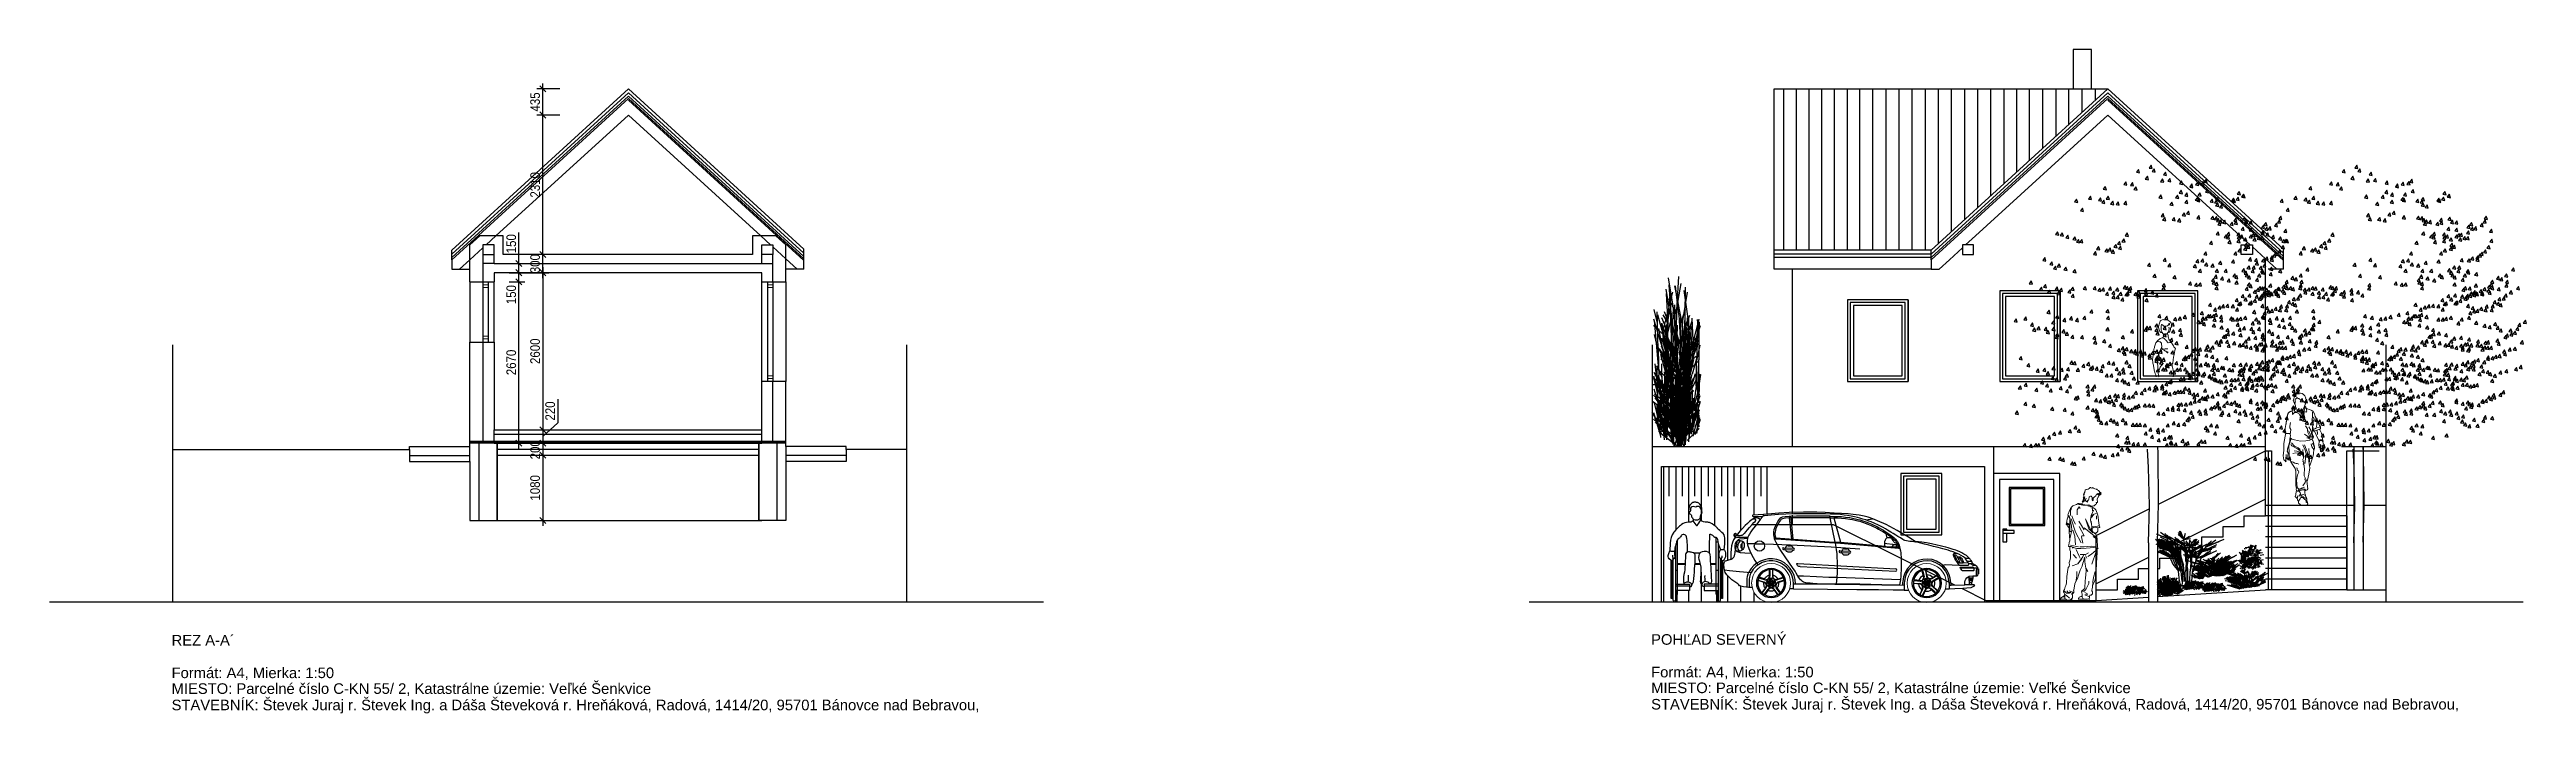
# Model space of a CAD drawing. Header units: millimetres. Extents: x 465413 to 965836, y 2516576 to 3795663.
# Drawn here: x 924841 to 965836, y 2758408 to 2769393 of the extents above; entities that cross this region are included whole.
import ezdxf
from ezdxf.lldxf.tags import DXFTag

# ---------------------------------------------------------------- set-up
doc = ezdxf.new("R2010")
doc.units = ezdxf.units.MM
for name, color, linetype in [('A_Plants', 114, 'Continuous'), ('MUR-POH', 64, 'Continuous'), ('MUR_POH', 64, 'Continuous'), ('MUR_REZ', 3, 'Continuous'), ('PLO_LIN', 6, 'Continuous'), ('TXT_50_MIESTN', 7, 'Continuous')]:
    doc.layers.add(name, color=color, linetype=linetype)
doc.layers.add('Srafy', color=8, linetype='Continuous', lineweight=5)
doc.styles.add('ARIAL', font='arial.ttf', dxfattribs={"height": 250})
doc.styles.add('ROMANS', font='arial.ttf', dxfattribs={"width": 0.85})
doc.styles.add('Sylaen', font='sylfaen.ttf')
tags = doc.linetypes.add('DASHED', pattern=[0.75, 0.5, -0.25]).pattern_tags.tags
tags[6:7] = [DXFTag(74, 4), DXFTag(75, 0), DXFTag(340, '0'), DXFTag(46, 1.0), DXFTag(50, 0.0), DXFTag(44, 0.0), DXFTag(45, 0.0)]
tags[4:5] = [DXFTag(74, 4), DXFTag(75, 0), DXFTag(340, '0'), DXFTag(46, 1.0), DXFTag(50, 0.0), DXFTag(44, 0.0), DXFTag(45, 0.0)]
doc.dimstyles.new('PAJO1-studia', dxfattribs={"dimtxt": 160, "dimasz": 100, "dimexe": 100, "dimexo": 250, "dimgap": 45, "dimtad": 1, "dimdec": 0, "dimrnd": 5, "dimtxsty": 'ROMANS', "dimblk": 'OBLIQUE', "dimcen": 200, "dimdle": 90, "dimadec": 0, "dimazin": 0, "dimtfac": 1, "dimtdec": 0, "dimtmove": 1, "dimatfit": 3, "dimfxl": 1, "dimarcsym": 0})

msp = doc.modelspace()

# ---------------------------------------------------------------- texts
at = {"layer": 'TXT_50_MIESTN', "style": 'ARIAL'}
for s, p in [('REZ A-A´', (926860.7, 2759532.3)), ('POHĽAD SEVERNÝ', (951348.7, 2759544.7)), ('Formát: A4, Mierka: 1:50', (926860.7, 2758992.8)), ('Formát: A4, Mierka: 1:50', (951348.7, 2759005.2)), ('STAVEBNÍK: Števek Juraj r. Števek Ing. a Dáša Števeková r. Hreňáková, Radová, 1414/20, 95701 Bánovce nad Bebravou,', (926860.7, 2758461)), ('MIESTO: Parcelné číslo C-KN 55/ 2, Katastrálne územie:^JVeľké Šenkvice', (926860.7, 2758732.1)), ('STAVEBNÍK: Števek Juraj r. Števek Ing. a Dáša Števeková r. Hreňáková, Radová, 1414/20, 95701 Bánovce nad Bebravou,', (951348.7, 2758473.4)), ('MIESTO: Parcelné číslo C-KN 55/ 2, Katastrálne územie:^JVeľké Šenkvice', (951348.7, 2758744.5))]:
    msp.add_text(s, height=175, dxfattribs=at).set_placement(p)

# ---------------------------------------------------------------- blocks, each defined once
blk = doc.blocks.new('strom14', base_point=(-17517, -64197))
at = {"color": 1}
for p, q in [((-17590, -62957), (-17609, -62654)), ((-17434, -62727), (-17439, -62603)), ((-17577, -63588), (-17590, -62957)), ((-17427, -63562), (-17434, -62727)), ((-17594, -64204), (-17577, -63588)), ((-17441, -64191), (-17427, -63562))]:
    blk.add_line(p, q, dxfattribs=at)
for points in [[(-17756, -58027), (-17790, -58073), (-17738, -58083)], [(-17610, -58139), (-17644, -58185), (-17592, -58195)], [(-17547, -57956), (-17580, -58002), (-17528, -58012)], [(-17499, -58013), (-17532, -58059), (-17480, -58069)], [(-17357, -58182), (-17391, -58228), (-17339, -58238)], [(-17310, -58068), (-17343, -58114), (-17291, -58124)], [(-17239, -58175), (-17272, -58221), (-17221, -58231)], [(-16637, -58189), (-16670, -58235), (-16618, -58245)], [(-18782, -58518), (-18815, -58564), (-18763, -58574)], [(-18553, -58469), (-18587, -58515), (-18535, -58525)], [(-18387, -58496), (-18421, -58542), (-18369, -58552)], [(-18332, -58533), (-18366, -58579), (-18314, -58589)], [(-18307, -58307), (-18341, -58353), (-18289, -58363)], [(-18258, -58469), (-18291, -58515), (-18239, -58525)], [(-18184, -58553), (-18218, -58599), (-18166, -58609)], [(-18093, -58560), (-18127, -58606), (-18075, -58616)], [(-17968, -58230), (-18001, -58276), (-17949, -58286)], [(-17968, -58553), (-18001, -58599), (-17949, -58609)], [(-17856, -58243), (-17890, -58289), (-17838, -58299)], [(-17799, -58314), (-17833, -58360), (-17781, -58370)], [(-17385, -58448), (-17418, -58494), (-17366, -58504)], [(-17203, -58567), (-17236, -58613), (-17184, -58623)], [(-17111, -58450), (-17144, -58496), (-17092, -58506)], [(-17050, -58371), (-17083, -58417), (-17031, -58427)], [(-17043, -58216), (-17077, -58262), (-17025, -58272)], [(-16959, -58533), (-16992, -58579), (-16940, -58589)], [(-16957, -58415), (-16990, -58461), (-16938, -58471)], [(-16875, -58266), (-16908, -58312), (-16856, -58322)], [(-16873, -58273), (-16907, -58319), (-16855, -58329)], [(-16783, -58489), (-16817, -58535), (-16765, -58545)], [(-16779, -58237), (-16812, -58282), (-16760, -58292)], [(-16761, -58503), (-16794, -58549), (-16742, -58559)], [(-16740, -58412), (-16774, -58458), (-16722, -58468)], [(-16684, -58226), (-16718, -58272), (-16666, -58282)], [(-16614, -58355), (-16647, -58401), (-16596, -58411)], [(-16537, -58517), (-16571, -58563), (-16519, -58573)], [(-16467, -58533), (-16500, -58579), (-16448, -58589)], [(-16446, -58489), (-16480, -58535), (-16428, -58545)], [(-16446, -58581), (-16480, -58626), (-16428, -58636)], [(-16383, -58610), (-16416, -58656), (-16364, -58666)], [(-16187, -58503), (-16220, -58549), (-16168, -58559)], [(-16173, -58517), (-16206, -58563), (-16154, -58573)], [(-16109, -58483), (-16143, -58528), (-16091, -58539)], [(-16089, -58391), (-16122, -58437), (-16070, -58447)], [(-16018, -58435), (-16051, -58481), (-16000, -58491)], [(-16011, -58442), (-16045, -58487), (-15993, -58498)], [(-18683, -58666), (-18717, -58712), (-18665, -58722)], [(-17351, -58756), (-17384, -58802), (-17332, -58812)], [(-17323, -58820), (-17357, -58866), (-17305, -58876)], [(-17168, -58820), (-17202, -58866), (-17150, -58876)], [(-17077, -58840), (-17111, -58886), (-17059, -58896)], [(-17000, -58742), (-17033, -58788), (-16981, -58798)], [(-16929, -58715), (-16963, -58761), (-16911, -58771)], [(-16761, -58790), (-16794, -58836), (-16742, -58846)], [(-16524, -58797), (-16557, -58843), (-16505, -58853)], [(-16467, -58806), (-16500, -58852), (-16448, -58862)], [(-16433, -58840), (-16466, -58886), (-16414, -58896)], [(-16412, -58897), (-16446, -58943), (-16394, -58953)], [(-16392, -58861), (-16425, -58907), (-16373, -58917)], [(-16328, -58867), (-16361, -58913), (-16309, -58923)], [(-16207, -58897), (-16241, -58943), (-16189, -58953)], [(-16146, -58833), (-16179, -58879), (-16127, -58889)], [(-16139, -58881), (-16172, -58927), (-16120, -58937)], [(-16025, -58981), (-16058, -59027), (-16006, -59037)], [(-16004, -58813), (-16038, -58859), (-15986, -58869)], [(-15963, -58867), (-15997, -58913), (-15945, -58923)], [(-15893, -58874), (-15926, -58920), (-15874, -58930)], [(-15893, -58995), (-15926, -59041), (-15874, -59051)], [(-15690, -58945), (-15723, -58991), (-15671, -59001)], [(-15647, -58904), (-15680, -58950), (-15628, -58960)], [(-15633, -58981), (-15666, -59027), (-15615, -59037)], [(-15578, -58972), (-15612, -59018), (-15560, -59028)], [(-15473, -58917), (-15507, -58962), (-15455, -58973)], [(-15423, -58861), (-15457, -58907), (-15405, -58917)], [(-15403, -58799), (-15436, -58845), (-15384, -58855)], [(-15319, -59016), (-15352, -59061), (-15300, -59071)], [(-19096, -59057), (-19129, -59102), (-19077, -59112)], [(-19018, -59072), (-19052, -59118), (-19000, -59128)], [(-18927, -59113), (-18960, -59159), (-18909, -59169)], [(-18809, -59141), (-18842, -59187), (-18790, -59197)], [(-18752, -59184), (-18785, -59230), (-18733, -59240)], [(-18697, -59184), (-18730, -59230), (-18678, -59240)], [(-18469, -59386), (-18502, -59432), (-18450, -59442)], [(-18417, -59303), (-18450, -59348), (-18398, -59358)], [(-18279, -59337), (-18312, -59383), (-18261, -59393)], [(-18228, -59323), (-18261, -59369), (-18209, -59379)], [(-18174, -59358), (-18207, -59404), (-18155, -59414)], [(-18130, -59268), (-18163, -59314), (-18111, -59324)], [(-18073, -59218), (-18106, -59264), (-18054, -59274)], [(-18054, -59295), (-18088, -59341), (-18036, -59351)], [(-17998, -59175), (-18031, -59221), (-17979, -59231)], [(-17942, -59077), (-17975, -59123), (-17923, -59133)], [(-16642, -59387), (-16676, -59433), (-16624, -59443)], [(-16551, -59211), (-16584, -59257), (-16533, -59267)], [(-16439, -59057), (-16473, -59102), (-16421, -59112)], [(-16307, -59107), (-16341, -59153), (-16289, -59163)], [(-16268, -59122), (-16301, -59168), (-16249, -59178)], [(-16263, -59061), (-16296, -59107), (-16245, -59117)], [(-16244, -59198), (-16277, -59244), (-16225, -59254)], [(-16146, -59387), (-16179, -59433), (-16127, -59443)], [(-16095, -59072), (-16129, -59118), (-16077, -59128)], [(-16095, -59184), (-16129, -59230), (-16077, -59240)], [(-16089, -59123), (-16123, -59169), (-16071, -59179)], [(-16082, -59339), (-16115, -59385), (-16063, -59395)], [(-16045, -59105), (-16079, -59151), (-16027, -59161)], [(-15984, -59157), (-16017, -59203), (-15965, -59213)], [(-15984, -59309), (-16017, -59355), (-15965, -59365)], [(-15970, -59248), (-16004, -59294), (-15952, -59304)], [(-15931, -59280), (-15965, -59326), (-15913, -59336)], [(-15893, -59107), (-15926, -59153), (-15874, -59163)], [(-15852, -59086), (-15885, -59132), (-15833, -59142)], [(-15829, -59157), (-15862, -59203), (-15810, -59213)], [(-15815, -59079), (-15849, -59125), (-15797, -59135)], [(-15761, -59134), (-15794, -59180), (-15742, -59190)], [(-15704, -59134), (-15737, -59180), (-15685, -59190)], [(-15697, -59041), (-15731, -59087), (-15679, -59097)], [(-15503, -59423), (-15537, -59469), (-15485, -59479)], [(-15474, -59394), (-15507, -59439), (-15455, -59450)], [(-15419, -59353), (-15452, -59398), (-15400, -59409)], [(-15360, -59282), (-15393, -59328), (-15341, -59338)], [(-15312, -59177), (-15345, -59223), (-15293, -59233)], [(-19307, -59485), (-19341, -59531), (-19289, -59541)], [(-19194, -59555), (-19227, -59601), (-19175, -59611)], [(-19132, -59626), (-19165, -59672), (-19114, -59682)], [(-19068, -59590), (-19102, -59635), (-19050, -59645)], [(-18957, -59640), (-18990, -59685), (-18938, -59696)], [(-18809, -59681), (-18842, -59726), (-18790, -59737)], [(-17576, -59576), (-17610, -59622), (-17558, -59632)], [(-17485, -59758), (-17518, -59804), (-17467, -59814)], [(-17316, -59492), (-17350, -59537), (-17298, -59547)], [(-17239, -59583), (-17272, -59629), (-17221, -59639)], [(-17155, -59779), (-17188, -59824), (-17136, -59834)], [(-16818, -59596), (-16851, -59642), (-16799, -59652)], [(-16777, -59514), (-16810, -59560), (-16758, -59570)], [(-16733, -59674), (-16767, -59720), (-16715, -59730)], [(-16692, -59505), (-16726, -59551), (-16674, -59561)], [(-16629, -59569), (-16662, -59615), (-16610, -59625)], [(-16524, -59590), (-16557, -59635), (-16505, -59645)], [(-16517, -59829), (-16550, -59875), (-16498, -59885)], [(-16474, -59772), (-16507, -59818), (-16455, -59828)], [(-16453, -59674), (-16487, -59720), (-16435, -59730)], [(-16398, -59542), (-16432, -59588), (-16380, -59598)], [(-16369, -59801), (-16402, -59847), (-16350, -59857)], [(-16307, -59674), (-16341, -59720), (-16289, -59730)], [(-16259, -59833), (-16292, -59879), (-16240, -59889)], [(-16187, -59521), (-16220, -59567), (-16168, -59577)], [(-16164, -59751), (-16198, -59797), (-16146, -59807)], [(-16132, -59779), (-16165, -59824), (-16113, -59834)], [(-16011, -59667), (-16044, -59713), (-15992, -59723)], [(-15977, -59710), (-16010, -59756), (-15959, -59766)], [(-15957, -59751), (-15990, -59797), (-15938, -59807)], [(-15928, -59620), (-15962, -59666), (-15910, -59676)], [(-15920, -59785), (-15953, -59831), (-15902, -59841)], [(-15859, -59681), (-15892, -59726), (-15840, -59737)], [(-15845, -59620), (-15878, -59666), (-15826, -59676)], [(-15804, -59498), (-15837, -59544), (-15785, -59554)], [(-15788, -59822), (-15821, -59868), (-15769, -59878)], [(-15752, -59751), (-15785, -59797), (-15733, -59807)], [(-15704, -59681), (-15737, -59726), (-15685, -59737)], [(-15692, -59703), (-15726, -59749), (-15674, -59759)], [(-15685, -59505), (-15719, -59551), (-15667, -59561)], [(-15628, -59471), (-15662, -59517), (-15610, -59527)], [(-15562, -59731), (-15596, -59777), (-15544, -59787)], [(-15544, -59457), (-15578, -59503), (-15526, -59513)], [(-15542, -59492), (-15575, -59537), (-15523, -59547)], [(-15200, -59794), (-15234, -59840), (-15182, -59850)], [(-15146, -59815), (-15179, -59861), (-15127, -59871)], [(-15067, -59751), (-15100, -59797), (-15048, -59807)], [(-14955, -59652), (-14988, -59698), (-14936, -59708)], [(-19531, -59870), (-19564, -59916), (-19512, -59926)], [(-19362, -59974), (-19396, -60020), (-19344, -60030)], [(-19298, -59928), (-19331, -59974), (-19279, -59984)], [(-19228, -60022), (-19261, -60068), (-19209, -60078)], [(-19105, -59969), (-19138, -60015), (-19086, -60025)], [(-19077, -60047), (-19110, -60093), (-19058, -60103)], [(-19034, -59990), (-19067, -60036), (-19016, -60046)], [(-18894, -60019), (-18927, -60064), (-18876, -60074)], [(-18843, -59974), (-18876, -60020), (-18824, -60030)], [(-18838, -60089), (-18871, -60135), (-18819, -60145)], [(-18638, -59962), (-18671, -60008), (-18619, -60018)], [(-18476, -59962), (-18509, -60008), (-18457, -60018)], [(-18399, -59990), (-18432, -60036), (-18380, -60046)], [(-18335, -59983), (-18369, -60029), (-18317, -60039)], [(-18272, -60054), (-18305, -60100), (-18254, -60110)], [(-18223, -59969), (-18256, -60015), (-18204, -60025)], [(-18167, -60040), (-18200, -60086), (-18148, -60096)], [(-18164, -60109), (-18197, -60155), (-18145, -60165)], [(-18103, -59983), (-18137, -60029), (-18085, -60039)], [(-18093, -60109), (-18127, -60155), (-18075, -60165)], [(-18047, -60054), (-18081, -60100), (-18029, -60110)], [(-18016, -60150), (-18049, -60196), (-17997, -60206)], [(-17977, -59948), (-18010, -59994), (-17958, -60004)], [(-17949, -60068), (-17982, -60114), (-17930, -60124)], [(-17941, -59961), (-17974, -60007), (-17922, -60017)], [(-17932, -60052), (-17965, -60098), (-17913, -60108)], [(-17899, -60005), (-17933, -60050), (-17881, -60060)], [(-17884, -59961), (-17917, -60007), (-17865, -60017)], [(-17801, -60061), (-17834, -60107), (-17783, -60117)], [(-17749, -60031), (-17783, -60077), (-17731, -60087)], [(-17749, -60102), (-17783, -60148), (-17731, -60158)], [(-17631, -59997), (-17664, -60043), (-17612, -60053)], [(-17624, -60052), (-17657, -60098), (-17606, -60108)], [(-17617, -60159), (-17651, -60205), (-17599, -60215)], [(-17519, -60031), (-17553, -60077), (-17501, -60087)], [(-17449, -60081), (-17482, -60127), (-17430, -60137)], [(-17337, -59968), (-17370, -60013), (-17318, -60024)], [(-17330, -59913), (-17364, -59959), (-17312, -59969)], [(-16895, -59886), (-16928, -59931), (-16877, -59942)], [(-16797, -59906), (-16831, -59952), (-16779, -59962)], [(-16733, -59899), (-16767, -59945), (-16715, -59955)], [(-16567, -60236), (-16600, -60281), (-16548, -60291)], [(-16503, -59870), (-16537, -59916), (-16485, -59926)], [(-16460, -59892), (-16493, -59938), (-16441, -59948)], [(-16460, -59961), (-16493, -60007), (-16441, -60017)], [(-16349, -60262), (-16382, -60308), (-16331, -60318)], [(-16279, -60255), (-16312, -60301), (-16260, -60311)], [(-16188, -60262), (-16222, -60308), (-16170, -60318)], [(-16125, -60159), (-16158, -60205), (-16107, -60215)], [(-16084, -60227), (-16117, -60273), (-16066, -60283)], [(-16064, -60214), (-16097, -60259), (-16045, -60269)], [(-16025, -60095), (-16058, -60141), (-16006, -60151)], [(-15978, -60150), (-16011, -60196), (-15959, -60206)], [(-15922, -59899), (-15956, -59945), (-15904, -59955)], [(-15913, -60081), (-15947, -60127), (-15895, -60137)], [(-15906, -60214), (-15940, -60259), (-15888, -60269)], [(-15888, -60200), (-15922, -60246), (-15870, -60256)], [(-15824, -60173), (-15858, -60218), (-15806, -60228)], [(-15795, -60102), (-15828, -60148), (-15776, -60158)], [(-15774, -59990), (-15808, -60036), (-15756, -60046)], [(-15745, -59961), (-15778, -60007), (-15726, -60017)], [(-15740, -60136), (-15774, -60182), (-15722, -60192)], [(-15717, -60116), (-15751, -60161), (-15699, -60172)], [(-15710, -60088), (-15744, -60134), (-15692, -60144)], [(-15699, -60257), (-15733, -60303), (-15681, -60313)], [(-15669, -59968), (-15703, -60013), (-15651, -60024)], [(-15663, -60088), (-15696, -60134), (-15644, -60144)], [(-15647, -60052), (-15680, -60098), (-15628, -60108)], [(-15592, -60031), (-15625, -60077), (-15574, -60087)], [(-15592, -60075), (-15625, -60121), (-15574, -60131)], [(-15569, -59920), (-15603, -59966), (-15551, -59976)], [(-15565, -60052), (-15598, -60098), (-15546, -60108)], [(-15549, -60059), (-15582, -60105), (-15530, -60115)], [(-15549, -60061), (-15582, -60107), (-15530, -60117)], [(-15490, -60011), (-15523, -60057), (-15471, -60067)], [(-15464, -60045), (-15498, -60091), (-15446, -60101)], [(-15464, -60059), (-15498, -60105), (-15446, -60115)], [(-15426, -59977), (-15459, -60023), (-15407, -60033)], [(-15360, -60004), (-15393, -60050), (-15341, -60060)], [(-15348, -59940), (-15382, -59986), (-15330, -59996)], [(-15339, -60038), (-15373, -60084), (-15321, -60094)], [(-15314, -59906), (-15348, -59952), (-15296, -59962)], [(-15298, -59856), (-15332, -59902), (-15280, -59912)], [(-15296, -59961), (-15329, -60007), (-15277, -60017)], [(-15291, -60262), (-15324, -60308), (-15272, -60318)], [(-15257, -60193), (-15291, -60239), (-15239, -60249)], [(-15199, -60220), (-15232, -60266), (-15180, -60276)], [(-15191, -59977), (-15225, -60023), (-15173, -60033)], [(-15180, -60143), (-15213, -60189), (-15161, -60199)], [(-15157, -60243), (-15190, -60289), (-15138, -60299)], [(-15108, -60135), (-15142, -60181), (-15090, -60191)], [(-15075, -60081), (-15108, -60127), (-15056, -60137)], [(-15066, -59920), (-15099, -59966), (-15047, -59976)], [(-15052, -59856), (-15086, -59902), (-15034, -59912)], [(-14990, -60031), (-15023, -60077), (-14971, -60087)], [(-14869, -59961), (-14903, -60007), (-14851, -60017)], [(-19782, -60495), (-19816, -60541), (-19764, -60551)], [(-19622, -60466), (-19655, -60512), (-19603, -60522)], [(-19511, -60566), (-19545, -60612), (-19493, -60622)], [(-19476, -60649), (-19509, -60694), (-19458, -60705)], [(-19404, -60626), (-19438, -60672), (-19386, -60682)], [(-19286, -60638), (-19319, -60684), (-19267, -60694)], [(-19238, -60356), (-19272, -60402), (-19220, -60412)], [(-19161, -60532), (-19195, -60577), (-19143, -60588)], [(-19156, -60638), (-19189, -60684), (-19138, -60694)], [(-19097, -60437), (-19130, -60483), (-19078, -60493)], [(-18978, -60489), (-19012, -60535), (-18960, -60545)], [(-18866, -60461), (-18899, -60507), (-18847, -60517)], [(-18768, -60489), (-18801, -60535), (-18749, -60545)], [(-18645, -60454), (-18678, -60500), (-18626, -60510)], [(-18532, -60349), (-18565, -60395), (-18514, -60405)], [(-18262, -60341), (-18295, -60387), (-18243, -60397)], [(-18262, -60642), (-18295, -60688), (-18243, -60698)], [(-18255, -60453), (-18288, -60499), (-18237, -60509)], [(-17631, -60649), (-17664, -60694), (-17612, -60705)], [(-17613, -60621), (-17646, -60667), (-17594, -60677)], [(-17563, -60621), (-17596, -60667), (-17544, -60677)], [(-17451, -60578), (-17484, -60624), (-17432, -60634)], [(-17451, -60655), (-17484, -60701), (-17432, -60711)], [(-17403, -60425), (-17436, -60471), (-17385, -60481)], [(-17316, -60621), (-17350, -60667), (-17298, -60677)], [(-17289, -60453), (-17323, -60499), (-17271, -60509)], [(-17184, -60564), (-17218, -60610), (-17166, -60620)], [(-17143, -60473), (-17177, -60519), (-17125, -60529)], [(-17066, -60466), (-17099, -60512), (-17047, -60522)], [(-17064, -60657), (-17097, -60703), (-17045, -60713)], [(-16982, -60439), (-17015, -60485), (-16963, -60495)], [(-16847, -60403), (-16881, -60448), (-16829, -60459)], [(-16756, -60523), (-16790, -60569), (-16738, -60579)], [(-16701, -60375), (-16735, -60421), (-16683, -60431)], [(-16701, -60523), (-16735, -60569), (-16683, -60579)], [(-16688, -60466), (-16721, -60512), (-16669, -60522)], [(-16665, -60557), (-16698, -60603), (-16646, -60613)], [(-16638, -60466), (-16671, -60512), (-16619, -60522)], [(-16597, -60425), (-16630, -60471), (-16578, -60481)], [(-16567, -60425), (-16600, -60471), (-16549, -60481)], [(-16512, -60425), (-16546, -60471), (-16494, -60481)], [(-16503, -60578), (-16537, -60624), (-16485, -60634)], [(-16492, -60487), (-16525, -60533), (-16473, -60543)], [(-16483, -60318), (-16516, -60364), (-16465, -60374)], [(-16469, -60403), (-16502, -60448), (-16451, -60459)], [(-16413, -60283), (-16446, -60329), (-16394, -60339)], [(-16385, -60439), (-16418, -60485), (-16366, -60495)], [(-16376, -60614), (-16409, -60660), (-16357, -60670)], [(-16278, -60655), (-16311, -60701), (-16259, -60711)], [(-16188, -60482), (-16222, -60528), (-16170, -60538)], [(-16118, -60318), (-16152, -60363), (-16100, -60373)], [(-16118, -60482), (-16152, -60528), (-16100, -60538)], [(-16062, -60468), (-16095, -60514), (-16043, -60524)], [(-15984, -60453), (-16017, -60499), (-15965, -60509)], [(-15859, -60544), (-15892, -60590), (-15840, -60600)], [(-15802, -60480), (-15836, -60525), (-15784, -60535)], [(-15684, -60451), (-15717, -60497), (-15665, -60507)], [(-15662, -60374), (-15695, -60420), (-15643, -60430)], [(-15622, -60291), (-15655, -60337), (-15603, -60347)], [(-15598, -60346), (-15632, -60392), (-15580, -60402)], [(-15565, -60537), (-15598, -60583), (-15546, -60593)], [(-15543, -60339), (-15577, -60385), (-15525, -60395)], [(-15480, -60305), (-15514, -60351), (-15462, -60361)], [(-15424, -60585), (-15458, -60631), (-15406, -60641)], [(-15409, -60326), (-15443, -60372), (-15391, -60382)], [(-15389, -60264), (-15423, -60310), (-15371, -60320)], [(-15339, -60608), (-15373, -60653), (-15321, -60664)], [(-15305, -60325), (-15338, -60371), (-15287, -60381)], [(-15249, -60556), (-15282, -60602), (-15230, -60612)], [(-15207, -60620), (-15240, -60666), (-15188, -60676)], [(-15157, -60662), (-15190, -60708), (-15138, -60718)], [(-14995, -60662), (-15029, -60708), (-14977, -60718)], [(-14884, -60635), (-14917, -60681), (-14865, -60691)], [(-14849, -60571), (-14883, -60617), (-14831, -60627)], [(-14757, -60521), (-14791, -60567), (-14739, -60577)], [(-19251, -60690), (-19284, -60735), (-19232, -60746)], [(-19102, -60774), (-19136, -60820), (-19084, -60830)], [(-19097, -60732), (-19130, -60778), (-19078, -60788)], [(-18991, -60676), (-19024, -60722), (-18972, -60732)], [(-18936, -60719), (-18970, -60765), (-18918, -60775)], [(-18845, -60767), (-18878, -60813), (-18827, -60823)], [(-18683, -60774), (-18717, -60820), (-18665, -60830)], [(-18481, -60783), (-18514, -60829), (-18462, -60839)], [(-18467, -60858), (-18500, -60904), (-18448, -60914)], [(-18319, -60838), (-18352, -60883), (-18300, -60894)], [(-18221, -60915), (-18254, -60961), (-18202, -60971)], [(-18075, -60986), (-18108, -61032), (-18057, -61042)], [(-18012, -60957), (-18045, -61003), (-17993, -61013)], [(-18009, -60774), (-18042, -60820), (-17990, -60830)], [(-17995, -61020), (-18029, -61066), (-17977, -61076)], [(-17977, -61047), (-18011, -61093), (-17959, -61103)], [(-17949, -60971), (-17982, -61017), (-17930, -61027)], [(-17871, -61006), (-17905, -61052), (-17853, -61062)], [(-17856, -60676), (-17890, -60722), (-17838, -60732)], [(-17808, -61006), (-17842, -61052), (-17790, -61062)], [(-17809, -61034), (-17842, -61079), (-17790, -61089)], [(-17774, -61047), (-17808, -61093), (-17756, -61103)], [(-17717, -61013), (-17750, -61059), (-17698, -61069)], [(-17695, -61077), (-17728, -61123), (-17676, -61133)], [(-17646, -61041), (-17680, -61087), (-17628, -61097)], [(-17567, -61077), (-17600, -61123), (-17549, -61133)], [(-17513, -61034), (-17546, -61080), (-17494, -61090)], [(-17450, -61013), (-17483, -61059), (-17431, -61069)], [(-17435, -60712), (-17468, -60758), (-17416, -60768)], [(-17383, -61013), (-17416, -61059), (-17364, -61069)], [(-17317, -60738), (-17350, -60784), (-17298, -60794)], [(-17204, -60816), (-17238, -60861), (-17186, -60871)], [(-17190, -61026), (-17223, -61072), (-17172, -61082)], [(-17176, -60679), (-17209, -60724), (-17157, -60734)], [(-17120, -60872), (-17153, -60918), (-17101, -60928)], [(-17049, -60731), (-17083, -60777), (-17031, -60787)], [(-16951, -60935), (-16984, -60981), (-16933, -60991)], [(-16874, -61061), (-16908, -61107), (-16856, -61117)], [(-16847, -60998), (-16881, -61044), (-16829, -61054)], [(-16812, -60970), (-16846, -61015), (-16794, -61025)], [(-16761, -61047), (-16795, -61093), (-16743, -61103)], [(-16761, -61047), (-16795, -61093), (-16743, -61103)], [(-16733, -60979), (-16767, -61025), (-16715, -61035)], [(-16629, -60979), (-16662, -61025), (-16610, -61035)], [(-16628, -61076), (-16661, -61121), (-16609, -61132)], [(-16608, -60929), (-16641, -60975), (-16590, -60985)], [(-16565, -60993), (-16598, -61038), (-16546, -61048)], [(-16524, -60942), (-16557, -60988), (-16505, -60998)], [(-16460, -60858), (-16493, -60904), (-16441, -60914)], [(-16413, -60899), (-16446, -60945), (-16394, -60955)], [(-16389, -60837), (-16422, -60883), (-16370, -60893)], [(-16383, -60844), (-16416, -60890), (-16364, -60900)], [(-16340, -60766), (-16373, -60812), (-16321, -60822)], [(-16311, -60759), (-16345, -60805), (-16293, -60815)], [(-16285, -60851), (-16318, -60897), (-16266, -60907)], [(-16269, -60724), (-16303, -60770), (-16251, -60780)], [(-16257, -60915), (-16291, -60961), (-16239, -60971)], [(-16181, -60710), (-16215, -60756), (-16163, -60766)], [(-16166, -60874), (-16199, -60920), (-16148, -60930)], [(-16075, -60908), (-16108, -60954), (-16056, -60964)], [(-16062, -60738), (-16095, -60784), (-16043, -60794)], [(-16018, -60901), (-16051, -60947), (-16000, -60957)], [(-15977, -60844), (-16010, -60890), (-15959, -60900)], [(-15963, -60929), (-15997, -60975), (-15945, -60985)], [(-15927, -60797), (-15960, -60843), (-15908, -60853)], [(-15893, -60949), (-15926, -60995), (-15874, -61005)], [(-15815, -60783), (-15849, -60829), (-15797, -60839)], [(-15815, -60915), (-15849, -60961), (-15797, -60971)], [(-15788, -60949), (-15821, -60995), (-15769, -61005)], [(-15788, -60979), (-15821, -61025), (-15769, -61035)], [(-15745, -60895), (-15778, -60940), (-15726, -60950)], [(-15710, -60888), (-15744, -60934), (-15692, -60944)], [(-15697, -60993), (-15730, -61038), (-15678, -61048)], [(-15683, -60810), (-15717, -60856), (-15665, -60866)], [(-15683, -60965), (-15717, -61011), (-15665, -61021)], [(-15647, -60908), (-15680, -60954), (-15628, -60964)], [(-15542, -60908), (-15575, -60954), (-15523, -60964)], [(-15535, -60844), (-15568, -60890), (-15517, -60900)], [(-15480, -60915), (-15514, -60961), (-15462, -60971)], [(-15458, -60979), (-15491, -61025), (-15439, -61035)], [(-15423, -60942), (-15457, -60988), (-15405, -60998)], [(-15410, -60865), (-15443, -60911), (-15391, -60921)], [(-15373, -60949), (-15407, -60995), (-15355, -61005)], [(-15367, -60858), (-15400, -60904), (-15348, -60914)], [(-15319, -60949), (-15352, -60995), (-15300, -61005)], [(-15214, -60831), (-15247, -60877), (-15195, -60887)], [(-15191, -60881), (-15225, -60927), (-15173, -60937)], [(-15100, -61013), (-15133, -61059), (-15081, -61069)], [(-15086, -61054), (-15120, -61100), (-15068, -61110)], [(-15079, -60774), (-15113, -60820), (-15061, -60830)], [(-15052, -60747), (-15086, -60792), (-15034, -60802)], [(-15009, -60979), (-15042, -61025), (-14990, -61035)], [(-14982, -60726), (-15015, -60772), (-14963, -60782)], [(-14925, -60699), (-14958, -60745), (-14906, -60755)], [(-14925, -60965), (-14958, -61011), (-14906, -61021)], [(-14806, -60858), (-14840, -60904), (-14788, -60914)], [(-19699, -61118), (-19733, -61164), (-19681, -61174)], [(-19574, -61236), (-19607, -61282), (-19555, -61292)], [(-19419, -61327), (-19452, -61373), (-19401, -61383)], [(-19307, -61314), (-19341, -61360), (-19289, -61370)], [(-19251, -61371), (-19284, -61417), (-19232, -61427)], [(-19168, -61449), (-19202, -61495), (-19150, -61505)], [(-19156, -61287), (-19189, -61333), (-19138, -61343)], [(-19105, -61470), (-19138, -61516), (-19086, -61526)], [(-19020, -61314), (-19054, -61360), (-19002, -61370)], [(-18964, -61456), (-18998, -61502), (-18946, -61512)], [(-18936, -61406), (-18970, -61452), (-18918, -61462)], [(-18915, -61301), (-18949, -61347), (-18897, -61357)], [(-18859, -61195), (-18892, -61241), (-18840, -61251)], [(-18810, -61203), (-18843, -61249), (-18791, -61259)], [(-18753, -61315), (-18787, -61361), (-18735, -61371)], [(-18662, -61245), (-18696, -61291), (-18644, -61301)], [(-18581, -61217), (-18615, -61263), (-18563, -61273)], [(-18539, -61294), (-18573, -61340), (-18521, -61350)], [(-18515, -61273), (-18548, -61319), (-18496, -61329)], [(-18441, -61294), (-18474, -61340), (-18422, -61350)], [(-18369, -61327), (-18402, -61373), (-18350, -61383)], [(-18342, -61252), (-18376, -61298), (-18324, -61308)], [(-18278, -61405), (-18311, -61451), (-18259, -61461)], [(-18244, -61196), (-18277, -61242), (-18225, -61252)], [(-18200, -61405), (-18234, -61451), (-18182, -61461)], [(-18167, -61210), (-18200, -61256), (-18148, -61266)], [(-18110, -61301), (-18144, -61347), (-18092, -61357)], [(-18107, -61482), (-18140, -61528), (-18088, -61538)], [(-18068, -61371), (-18102, -61417), (-18050, -61427)], [(-18016, -61489), (-18049, -61535), (-17997, -61545)], [(-18005, -61308), (-18038, -61354), (-17986, -61364)], [(-17998, -61357), (-18031, -61403), (-17979, -61413)], [(-17949, -61189), (-17982, -61235), (-17930, -61245)], [(-17899, -61252), (-17933, -61298), (-17881, -61308)], [(-17864, -61364), (-17898, -61410), (-17846, -61420)], [(-17827, -61455), (-17860, -61501), (-17808, -61511)], [(-17563, -61111), (-17596, -61157), (-17544, -61167)], [(-17455, -61138), (-17489, -61184), (-17437, -61194)], [(-17451, -61168), (-17484, -61214), (-17432, -61224)], [(-17442, -61111), (-17475, -61157), (-17423, -61167)], [(-17429, -61322), (-17462, -61367), (-17411, -61377)], [(-17392, -61138), (-17425, -61184), (-17373, -61194)], [(-17373, -61195), (-17407, -61241), (-17355, -61251)], [(-17345, -61307), (-17378, -61353), (-17326, -61363)], [(-17337, -61145), (-17370, -61191), (-17318, -61201)], [(-17303, -61307), (-17336, -61353), (-17284, -61363)], [(-17282, -61238), (-17316, -61284), (-17264, -61294)], [(-17266, -61252), (-17300, -61298), (-17248, -61308)], [(-17232, -61216), (-17266, -61262), (-17214, -61272)], [(-17218, -61357), (-17252, -61403), (-17200, -61413)], [(-17162, -61357), (-17195, -61403), (-17143, -61413)], [(-17123, -61202), (-17156, -61248), (-17104, -61258)], [(-17113, -61315), (-17146, -61360), (-17094, -61370)], [(-17064, -61307), (-17097, -61353), (-17045, -61363)], [(-17050, -61468), (-17083, -61513), (-17031, -61524)], [(-17036, -61229), (-17070, -61275), (-17018, -61285)], [(-17002, -61138), (-17036, -61184), (-16984, -61194)], [(-17001, -61461), (-17035, -61507), (-16983, -61517)], [(-16980, -61110), (-17013, -61156), (-16961, -61166)], [(-16979, -61307), (-17013, -61353), (-16961, -61363)], [(-16968, -61131), (-17001, -61177), (-16949, -61187)], [(-16944, -61357), (-16977, -61403), (-16926, -61413)], [(-16924, -61096), (-16958, -61142), (-16906, -61152)], [(-16909, -61399), (-16942, -61445), (-16890, -61455)], [(-16902, -61448), (-16935, -61494), (-16883, -61504)], [(-16874, -61441), (-16907, -61487), (-16855, -61497)], [(-16846, -61378), (-16879, -61424), (-16827, -61434)], [(-16811, -61131), (-16844, -61177), (-16792, -61187)], [(-16789, -61469), (-16823, -61515), (-16771, -61525)], [(-16786, -61223), (-16819, -61268), (-16767, -61278)], [(-16782, -61315), (-16816, -61360), (-16764, -61370)], [(-16767, -61384), (-16801, -61430), (-16749, -61440)], [(-16754, -61377), (-16787, -61423), (-16735, -61433)], [(-16722, -61238), (-16755, -61284), (-16703, -61294)], [(-16685, -61405), (-16719, -61451), (-16667, -61461)], [(-16663, -61378), (-16696, -61424), (-16644, -61434)], [(-16635, -61216), (-16669, -61262), (-16617, -61272)], [(-16597, -61238), (-16630, -61284), (-16578, -61294)], [(-16579, -61420), (-16612, -61466), (-16560, -61476)], [(-16572, -61428), (-16605, -61473), (-16553, -61483)], [(-16531, -61455), (-16564, -61501), (-16512, -61511)], [(-16529, -61097), (-16563, -61143), (-16511, -61153)], [(-16529, -61315), (-16563, -61360), (-16511, -61370)], [(-16506, -61238), (-16539, -61284), (-16487, -61294)], [(-16501, -61378), (-16535, -61424), (-16483, -61434)], [(-16496, -61279), (-16530, -61325), (-16478, -61335)], [(-16487, -61476), (-16521, -61522), (-16469, -61532)], [(-16467, -61489), (-16500, -61535), (-16448, -61545)], [(-16452, -61153), (-16485, -61199), (-16434, -61209)], [(-16438, -61315), (-16471, -61360), (-16419, -61370)], [(-16375, -61279), (-16408, -61325), (-16356, -61335)], [(-16347, -61286), (-16380, -61332), (-16328, -61342)], [(-16321, -61405), (-16354, -61451), (-16302, -61461)], [(-16248, -61315), (-16282, -61360), (-16230, -61370)], [(-16214, -61482), (-16247, -61528), (-16195, -61538)], [(-16196, -61322), (-16229, -61367), (-16177, -61377)], [(-16159, -61482), (-16193, -61528), (-16141, -61538)], [(-16102, -61475), (-16136, -61521), (-16084, -61531)], [(-16082, -61391), (-16115, -61437), (-16063, -61447)], [(-16076, -61336), (-16109, -61381), (-16058, -61392)], [(-16062, -61230), (-16095, -61276), (-16043, -61286)], [(-16054, -61320), (-16088, -61366), (-16036, -61376)], [(-16027, -61399), (-16060, -61445), (-16008, -61455)], [(-16011, -61469), (-16045, -61514), (-15993, -61524)], [(-16004, -61286), (-16038, -61332), (-15986, -61342)], [(-15971, -61223), (-16004, -61269), (-15952, -61279)], [(-15920, -61469), (-15953, -61514), (-15902, -61524)], [(-15914, -61448), (-15948, -61494), (-15896, -61504)], [(-15906, -61293), (-15940, -61339), (-15888, -61349)], [(-15886, -61245), (-15919, -61291), (-15867, -61301)], [(-15815, -61475), (-15849, -61521), (-15797, -61531)], [(-15808, -61336), (-15842, -61382), (-15790, -61392)], [(-15788, -61216), (-15821, -61262), (-15769, -61272)], [(-15765, -61482), (-15799, -61528), (-15747, -61538)], [(-15738, -61238), (-15771, -61284), (-15719, -61294)], [(-15725, -61441), (-15758, -61487), (-15706, -61497)], [(-15704, -61188), (-15737, -61234), (-15685, -61244)], [(-15697, -61300), (-15730, -61346), (-15678, -61356)], [(-15660, -61266), (-15694, -61312), (-15642, -61322)], [(-15633, -61202), (-15666, -61248), (-15615, -61258)], [(-15606, -61245), (-15639, -61291), (-15587, -61301)], [(-15606, -61307), (-15639, -61353), (-15587, -61363)], [(-15592, -61175), (-15625, -61221), (-15574, -61231)], [(-15535, -61154), (-15568, -61200), (-15517, -61210)], [(-15508, -61384), (-15541, -61430), (-15489, -61440)], [(-15478, -61259), (-15512, -61305), (-15460, -61315)], [(-15451, -61336), (-15484, -61382), (-15432, -61392)], [(-15430, -61188), (-15464, -61234), (-15412, -61244)], [(-15373, -61350), (-15407, -61396), (-15355, -61406)], [(-15367, -61111), (-15400, -61157), (-15348, -61167)], [(-15367, -61131), (-15400, -61177), (-15348, -61187)], [(-15332, -61384), (-15366, -61430), (-15314, -61440)], [(-15296, -61118), (-15329, -61164), (-15277, -61174)], [(-15255, -61412), (-15288, -61457), (-15236, -61468)], [(-15241, -61097), (-15275, -61143), (-15223, -61153)], [(-15177, -61084), (-15211, -61129), (-15159, -61140)], [(-15164, -61357), (-15197, -61403), (-15145, -61413)], [(-15066, -61336), (-15099, -61382), (-15047, -61392)], [(-14904, -61300), (-14937, -61346), (-14886, -61356)], [(-14827, -61266), (-14860, -61312), (-14808, -61322)], [(-19712, -61607), (-19746, -61653), (-19694, -61663)], [(-19622, -61874), (-19655, -61920), (-19603, -61930)], [(-19618, -61560), (-19651, -61606), (-19599, -61616)], [(-19440, -61642), (-19473, -61688), (-19421, -61698)], [(-19345, -61525), (-19378, -61570), (-19327, -61581)], [(-19263, -61572), (-19296, -61618), (-19244, -61628)], [(-19203, -61654), (-19237, -61700), (-19185, -61710)], [(-19039, -61617), (-19072, -61663), (-19020, -61673)], [(-18933, -61666), (-18967, -61712), (-18915, -61722)], [(-18884, -61589), (-18917, -61634), (-18865, -61645)], [(-18786, -61785), (-18819, -61831), (-18767, -61841)], [(-18757, -61771), (-18791, -61817), (-18739, -61827)], [(-18592, -61589), (-18626, -61634), (-18574, -61645)], [(-18585, -61666), (-18619, -61712), (-18567, -61722)], [(-18578, -61722), (-18612, -61768), (-18560, -61778)], [(-18515, -61638), (-18548, -61684), (-18496, -61694)], [(-18480, -61589), (-18513, -61634), (-18461, -61645)], [(-18452, -61817), (-18486, -61863), (-18434, -61873)], [(-18380, -61833), (-18414, -61879), (-18362, -61889)], [(-18305, -61789), (-18339, -61835), (-18287, -61845)], [(-18289, -61819), (-18323, -61865), (-18271, -61875)], [(-18241, -61847), (-18275, -61892), (-18223, -61903)], [(-18228, -61762), (-18262, -61808), (-18210, -61818)], [(-18193, -61832), (-18227, -61878), (-18175, -61888)], [(-18157, -61890), (-18190, -61936), (-18139, -61946)], [(-18136, -61740), (-18170, -61786), (-18118, -61796)], [(-18123, -61810), (-18156, -61856), (-18104, -61866)], [(-18088, -61747), (-18121, -61793), (-18069, -61803)], [(-18039, -61890), (-18072, -61936), (-18020, -61946)], [(-17996, -61775), (-18029, -61821), (-17978, -61831)], [(-17989, -61727), (-18023, -61773), (-17971, -61783)], [(-17975, -61519), (-18008, -61565), (-17956, -61575)], [(-17918, -61546), (-17951, -61592), (-17899, -61602)], [(-17912, -61769), (-17946, -61814), (-17894, -61825)], [(-17842, -61755), (-17876, -61801), (-17824, -61811)], [(-17794, -61692), (-17827, -61738), (-17775, -61748)], [(-17765, -61525), (-17799, -61571), (-17747, -61581)], [(-17695, -61698), (-17728, -61744), (-17677, -61754)], [(-17646, -61642), (-17680, -61688), (-17628, -61698)], [(-17569, -61621), (-17603, -61667), (-17551, -61677)], [(-17485, -61651), (-17518, -61697), (-17467, -61707)], [(-17471, -61593), (-17504, -61639), (-17452, -61649)], [(-17449, -61623), (-17482, -61669), (-17430, -61679)], [(-17359, -61586), (-17392, -61632), (-17340, -61642)], [(-17357, -61623), (-17391, -61669), (-17339, -61679)], [(-17330, -61701), (-17364, -61747), (-17312, -61757)], [(-17316, -61701), (-17350, -61747), (-17298, -61757)], [(-17296, -61678), (-17329, -61724), (-17277, -61734)], [(-17289, -61551), (-17322, -61597), (-17270, -61607)], [(-17232, -61715), (-17266, -61760), (-17214, -61770)], [(-17232, -61516), (-17265, -61562), (-17213, -61572)], [(-17212, -61503), (-17245, -61549), (-17193, -61559)], [(-17155, -61694), (-17188, -61740), (-17136, -61750)], [(-17098, -61678), (-17131, -61724), (-17079, -61734)], [(-17092, -61894), (-17125, -61940), (-17073, -61950)], [(-17057, -61678), (-17090, -61724), (-17038, -61734)], [(-17043, -61887), (-17076, -61933), (-17024, -61943)], [(-17007, -61678), (-17040, -61724), (-16988, -61734)], [(-16979, -61623), (-17013, -61669), (-16961, -61679)], [(-16966, -61887), (-16999, -61933), (-16948, -61943)], [(-16916, -61644), (-16949, -61690), (-16897, -61700)], [(-16902, -61694), (-16935, -61740), (-16883, -61750)], [(-16889, -61867), (-16922, -61913), (-16871, -61923)], [(-16838, -61721), (-16872, -61767), (-16820, -61777)], [(-16824, -61769), (-16858, -61815), (-16806, -61825)], [(-16819, -61839), (-16852, -61885), (-16800, -61895)], [(-16777, -61728), (-16810, -61774), (-16758, -61784)], [(-16749, -61824), (-16782, -61870), (-16730, -61880)], [(-16712, -61525), (-16746, -61571), (-16694, -61581)], [(-16699, -61785), (-16733, -61831), (-16681, -61841)], [(-16657, -61789), (-16690, -61835), (-16638, -61845)], [(-16649, -61658), (-16682, -61703), (-16631, -61713)], [(-16635, -61799), (-16669, -61845), (-16617, -61855)], [(-16608, -61756), (-16641, -61801), (-16590, -61811)], [(-16524, -61756), (-16557, -61801), (-16505, -61811)], [(-16439, -61715), (-16473, -61760), (-16421, -61770)], [(-16439, -61867), (-16473, -61913), (-16421, -61923)], [(-16412, -61503), (-16446, -61549), (-16394, -61559)], [(-16376, -61519), (-16409, -61565), (-16357, -61575)], [(-16335, -61735), (-16368, -61781), (-16316, -61791)], [(-16307, -61756), (-16341, -61801), (-16289, -61811)], [(-16298, -61503), (-16332, -61549), (-16280, -61559)], [(-16285, -61860), (-16318, -61906), (-16266, -61916)], [(-16272, -61685), (-16306, -61731), (-16254, -61741)], [(-16224, -61650), (-16257, -61696), (-16205, -61706)], [(-16159, -61853), (-16193, -61899), (-16141, -61909)], [(-16152, -61610), (-16186, -61656), (-16134, -61666)], [(-16118, -61897), (-16152, -61943), (-16100, -61953)], [(-16068, -61546), (-16102, -61592), (-16050, -61602)], [(-16033, -61621), (-16067, -61667), (-16015, -61677)], [(-15963, -61553), (-15997, -61599), (-15945, -61609)], [(-15963, -61608), (-15996, -61654), (-15944, -61664)], [(-15947, -61532), (-15981, -61578), (-15929, -61588)], [(-15947, -61630), (-15981, -61676), (-15929, -61686)], [(-15893, -61819), (-15926, -61865), (-15874, -61875)], [(-15893, -61847), (-15926, -61892), (-15874, -61903)], [(-15879, -61496), (-15912, -61542), (-15861, -61552)], [(-15872, -61610), (-15906, -61656), (-15854, -61666)], [(-15788, -61560), (-15821, -61606), (-15769, -61616)], [(-15788, -61876), (-15821, -61922), (-15769, -61932)], [(-15717, -61560), (-15751, -61606), (-15699, -61616)], [(-15704, -61853), (-15737, -61899), (-15685, -61909)], [(-15676, -61883), (-15710, -61929), (-15658, -61939)], [(-15660, -61587), (-15694, -61633), (-15642, -61643)], [(-15633, -61890), (-15666, -61936), (-15615, -61946)], [(-15606, -61580), (-15639, -61626), (-15587, -61636)], [(-15549, -61566), (-15582, -61612), (-15530, -61622)], [(-15521, -61897), (-15555, -61943), (-15503, -61953)], [(-15458, -61833), (-15491, -61879), (-15439, -61889)], [(-15458, -61840), (-15491, -61886), (-15439, -61896)], [(-15401, -61826), (-15434, -61872), (-15382, -61882)], [(-15353, -61769), (-15386, -61815), (-15334, -61825)], [(-15319, -61799), (-15352, -61845), (-15300, -61855)], [(-15298, -61496), (-15332, -61542), (-15280, -61552)], [(-15275, -61735), (-15309, -61781), (-15257, -61791)], [(-15262, -61769), (-15295, -61815), (-15243, -61825)], [(-15164, -61728), (-15197, -61774), (-15145, -61784)], [(-15114, -61685), (-15147, -61731), (-15095, -61741)], [(-19763, -62022), (-19796, -62068), (-19745, -62078)], [(-19483, -61910), (-19516, -61956), (-19464, -61966)], [(-19180, -61958), (-19213, -62004), (-19161, -62014)], [(-18970, -61974), (-19004, -62020), (-18952, -62030)], [(-18845, -62036), (-18878, -62082), (-18827, -62092)], [(-18795, -62268), (-18828, -62314), (-18776, -62324)], [(-18592, -61938), (-18626, -61984), (-18574, -61994)], [(-18508, -61981), (-18541, -62027), (-18489, -62037)], [(-18460, -61988), (-18493, -62034), (-18442, -62044)], [(-18444, -62086), (-18477, -62132), (-18426, -62142)], [(-18437, -62015), (-18471, -62061), (-18419, -62071)], [(-18424, -62079), (-18457, -62125), (-18405, -62135)], [(-18410, -62140), (-18443, -62186), (-18391, -62196)], [(-18367, -62191), (-18400, -62236), (-18348, -62246)], [(-18282, -62197), (-18316, -62243), (-18264, -62253)], [(-18207, -62147), (-18241, -62193), (-18189, -62203)], [(-18157, -62170), (-18190, -62216), (-18139, -62226)], [(-18107, -62204), (-18140, -62250), (-18088, -62260)], [(-18016, -61917), (-18049, -61963), (-17997, -61973)], [(-18009, -62147), (-18042, -62193), (-17990, -62203)], [(-17975, -61951), (-18008, -61997), (-17956, -62007)], [(-17961, -62197), (-17995, -62243), (-17943, -62253)], [(-17925, -61981), (-17958, -62027), (-17906, -62037)], [(-17870, -61974), (-17903, -62020), (-17852, -62030)], [(-17843, -62225), (-17876, -62271), (-17824, -62281)], [(-17813, -61938), (-17846, -61984), (-17795, -61994)], [(-17786, -62225), (-17819, -62271), (-17767, -62281)], [(-17779, -61931), (-17812, -61977), (-17760, -61987)], [(-17749, -61910), (-17783, -61956), (-17731, -61966)], [(-17729, -62225), (-17762, -62271), (-17710, -62281)], [(-17645, -61904), (-17678, -61949), (-17626, -61959)], [(-17645, -62232), (-17678, -62277), (-17626, -62287)], [(-17574, -61904), (-17607, -61949), (-17555, -61959)], [(-17553, -62302), (-17587, -62348), (-17535, -62358)], [(-17506, -61910), (-17539, -61956), (-17487, -61966)], [(-17428, -62309), (-17462, -62355), (-17410, -62365)], [(-17421, -62036), (-17455, -62082), (-17403, -62092)], [(-17337, -62042), (-17370, -62088), (-17318, -62098)], [(-17267, -61964), (-17300, -62010), (-17249, -62020)], [(-17266, -62232), (-17300, -62277), (-17248, -62287)], [(-17183, -61944), (-17217, -61990), (-17165, -62000)], [(-17182, -61974), (-17215, -62020), (-17164, -62030)], [(-17168, -62197), (-17202, -62243), (-17150, -62253)], [(-17091, -61965), (-17124, -62011), (-17072, -62021)], [(-17091, -62225), (-17124, -62271), (-17072, -62281)], [(-16993, -62211), (-17026, -62257), (-16974, -62267)], [(-16986, -61981), (-17020, -62027), (-16968, -62037)], [(-16938, -62147), (-16972, -62193), (-16920, -62203)], [(-16916, -62120), (-16949, -62166), (-16897, -62176)], [(-16881, -62022), (-16915, -62068), (-16863, -62078)], [(-16854, -62093), (-16887, -62138), (-16836, -62149)], [(-16747, -62001), (-16780, -62047), (-16728, -62057)], [(-16726, -62042), (-16760, -62088), (-16708, -62098)], [(-16642, -61988), (-16676, -62034), (-16624, -62044)], [(-16635, -62036), (-16669, -62082), (-16617, -62092)], [(-16635, -62275), (-16669, -62321), (-16617, -62331)], [(-16551, -61951), (-16584, -61997), (-16533, -62007)], [(-16551, -62232), (-16584, -62277), (-16533, -62287)], [(-16496, -61931), (-16530, -61977), (-16478, -61987)], [(-16453, -62247), (-16487, -62293), (-16435, -62303)], [(-16439, -61917), (-16473, -61963), (-16421, -61973)], [(-16405, -61951), (-16439, -61997), (-16387, -62007)], [(-16383, -62056), (-16416, -62102), (-16364, -62112)], [(-16335, -61910), (-16368, -61956), (-16316, -61966)], [(-16257, -62058), (-16291, -62104), (-16239, -62114)], [(-16146, -61995), (-16179, -62041), (-16127, -62051)], [(-16095, -62163), (-16129, -62209), (-16077, -62219)], [(-16076, -62034), (-16110, -62080), (-16058, -62090)], [(-15998, -62001), (-16031, -62047), (-15979, -62057)], [(-15977, -62058), (-16010, -62104), (-15959, -62114)], [(-15886, -62036), (-15919, -62082), (-15867, -62092)], [(-15859, -62106), (-15892, -62152), (-15840, -62162)], [(-15795, -62170), (-15828, -62216), (-15776, -62226)], [(-15781, -62086), (-15815, -62132), (-15763, -62142)], [(-15747, -62218), (-15780, -62264), (-15728, -62274)], [(-15731, -61951), (-15764, -61997), (-15712, -62007)], [(-15676, -62247), (-15710, -62293), (-15658, -62303)], [(-15647, -61924), (-15680, -61970), (-15628, -61980)], [(-15599, -62140), (-15632, -62186), (-15580, -62196)], [(-15542, -62241), (-15575, -62287), (-15523, -62297)], [(-15444, -62156), (-15477, -62202), (-15425, -62212)], [(-15417, -62099), (-15450, -62145), (-15398, -62155)], [(-15298, -62113), (-15332, -62159), (-15280, -62169)], [(-19635, -62562), (-19669, -62608), (-19617, -62618)], [(-19531, -62569), (-19564, -62614), (-19512, -62625)], [(-19453, -62562), (-19487, -62608), (-19435, -62618)], [(-19405, -62562), (-19439, -62608), (-19387, -62618)], [(-19328, -62457), (-19361, -62503), (-19309, -62513)], [(-19314, -62514), (-19348, -62560), (-19296, -62570)], [(-19230, -62430), (-19263, -62476), (-19211, -62486)], [(-19146, -62373), (-19179, -62419), (-19127, -62429)], [(-19048, -62352), (-19081, -62398), (-19029, -62408)], [(-18886, -62329), (-18919, -62375), (-18868, -62385)], [(-18738, -62323), (-18771, -62368), (-18719, -62379)], [(-18494, -62703), (-18528, -62749), (-18476, -62759)], [(-18102, -62400), (-18136, -62446), (-18084, -62456)], [(-18093, -62710), (-18127, -62756), (-18075, -62766)], [(-18086, -62575), (-18120, -62621), (-18068, -62631)], [(-18025, -62632), (-18058, -62678), (-18006, -62688)], [(-17954, -62514), (-17988, -62560), (-17936, -62570)], [(-17934, -62437), (-17967, -62482), (-17915, -62492)], [(-17934, -62612), (-17967, -62658), (-17915, -62668)], [(-17911, -62514), (-17944, -62560), (-17893, -62570)], [(-17904, -62653), (-17938, -62699), (-17886, -62709)], [(-17834, -62541), (-17867, -62587), (-17815, -62597)], [(-17758, -62541), (-17792, -62587), (-17740, -62597)], [(-17645, -62548), (-17678, -62594), (-17626, -62604)], [(-17631, -62366), (-17664, -62412), (-17612, -62422)], [(-17526, -62421), (-17559, -62466), (-17508, -62476)], [(-17421, -62345), (-17455, -62391), (-17403, -62401)], [(-17414, -62478), (-17448, -62523), (-17396, -62533)], [(-17344, -62316), (-17377, -62362), (-17325, -62372)], [(-17316, -62457), (-17350, -62503), (-17298, -62513)], [(-17280, -62562), (-17313, -62608), (-17262, -62618)], [(-17246, -62430), (-17279, -62476), (-17227, -62486)], [(-17219, -62514), (-17252, -62560), (-17200, -62570)], [(-17212, -62430), (-17245, -62476), (-17193, -62486)], [(-17203, -62534), (-17236, -62580), (-17184, -62590)], [(-17134, -62548), (-17168, -62594), (-17116, -62604)], [(-17020, -62491), (-17054, -62537), (-17002, -62547)], [(-16973, -62548), (-17006, -62594), (-16954, -62604)], [(-16936, -62528), (-16969, -62573), (-16918, -62584)], [(-16761, -62541), (-16794, -62587), (-16742, -62597)], [(-16713, -62498), (-16746, -62544), (-16694, -62554)], [(-16656, -62505), (-16689, -62551), (-16637, -62561)], [(-16608, -62316), (-16641, -62362), (-16590, -62372)], [(-16483, -62366), (-16516, -62412), (-16464, -62422)], [(-16278, -62437), (-16311, -62482), (-16259, -62492)], [(-16054, -62400), (-16088, -62446), (-16036, -62456)], [(-19223, -62787), (-19257, -62833), (-19205, -62843)], [(-19048, -62787), (-19081, -62833), (-19029, -62843)], [(-18998, -62801), (-19031, -62847), (-18979, -62857)], [(-18852, -62862), (-18885, -62908), (-18833, -62918)], [(-18809, -62869), (-18842, -62915), (-18790, -62925)], [(-18656, -62778), (-18689, -62824), (-18637, -62834)], [(-18373, -62730), (-18407, -62776), (-18355, -62786)], [(-18305, -62751), (-18339, -62797), (-18287, -62807)], [(-18178, -62723), (-18211, -62769), (-18159, -62779)]]:
    blk.add_lwpolyline(points, close=True, dxfattribs=at)
blk = doc.blocks.new('krik1')
at = {"layer": 'A_Plants'}
for p, q in [((895172, 2750131), (895242, 2750103)), ((895242, 2750103), (895190, 2750147)), ((895242, 2750103), (895190, 2750124)), ((895242, 2750103), (895193, 2750124)), ((895197, 2750148), (895242, 2750103)), ((895280, 2750016), (895200, 2750057)), ((895280, 2750016), (895201, 2750044)), ((895205, 2750070), (895280, 2750016)), ((895242, 2750103), (895212, 2750136)), ((895277, 2750062), (895214, 2750078)), ((895277, 2750062), (895215, 2750099)), ((895224, 2750117), (895277, 2750062)), ((895277, 2750062), (895227, 2750062)), ((895280, 2750016), (895228, 2750061)), ((895297, 2750061), (895231, 2750090)), ((895232, 2750124), (895345, 2750067)), ((895240, 2750049), (895280, 2750016)), ((895249, 2750110), (895242, 2750103)), ((895277, 2750063), (895242, 2750103)), ((895243, 2750082), (895297, 2750061)), ((895277, 2750062), (895246, 2750070)), ((895280, 2750016), (895255, 2750037)), ((895304, 2750138), (895260, 2750153)), ((895263, 2750089), (895297, 2750061)), ((895297, 2750061), (895265, 2750072)), ((895277, 2750062), (895267, 2750108)), ((895304, 2750138), (895268, 2750134)), ((895345, 2750067), (895273, 2750121)), ((895282, 2750096), (895277, 2750062)), ((895277, 2750063), (895307, 2750024)), ((895277, 2750062), (895277, 2750063)), ((895277, 2750062), (895307, 2750024)), ((895278, 2750167), (895304, 2750138)), ((895345, 2750067), (895278, 2750109)), ((895297, 2750061), (895282, 2750084)), ((895288, 2750049), (895382, 2750008)), ((895289, 2750078), (895297, 2750061)), ((895291, 2750112), (895345, 2750067)), ((895297, 2750061), (895292, 2750064)), ((895295, 2750094), (895348, 2750065)), ((895296, 2750049), (895328, 2750007)), ((895307, 2750024), (895297, 2750061)), ((895298, 2750176), (895304, 2750138)), ((895345, 2750107), (895299, 2750140)), ((895345, 2750107), (895300, 2750152)), ((895382, 2750008), (895300, 2750064)), ((895374, 2750103), (895301, 2750124)), ((895345, 2750067), (895302, 2750100)), ((895304, 2750138), (895336, 2750177)), ((895304, 2750138), (895310, 2750174)), ((895349, 2750160), (895304, 2750138)), ((895374, 2750103), (895306, 2750144)), ((895312, 2750086), (895348, 2750065)), ((895313, 2750162), (895345, 2750107)), ((895348, 2750065), (895317, 2750093)), ((895356, 2750012), (895317, 2750045)), ((895321, 2750110), (895374, 2750103)), ((895345, 2750107), (895323, 2750164)), ((895356, 2750012), (895323, 2750057)), ((895348, 2750065), (895328, 2750088)), ((895333, 2750064), (895328, 2750007)), ((895328, 2750007), (895351, 2750061)), ((895328, 2750007), (895369, 2750052)), ((895371, 2750040), (895328, 2750007)), ((895345, 2750067), (895331, 2750088)), ((895332, 2750159), (895374, 2750103)), ((895333, 2750082), (895348, 2750065)), ((895348, 2750065), (895335, 2750076)), ((895404, 2750055), (895340, 2750081)), ((895343, 2750069), (895391, 2750062)), ((895345, 2750107), (895364, 2750149)), ((895392, 2750129), (895345, 2750107)), ((895398, 2750115), (895345, 2750107)), ((895350, 2750067), (895345, 2750107)), ((895375, 2750074), (895345, 2750067)), ((895358, 2750020), (895346, 2750059)), ((895356, 2750069), (895348, 2750065)), ((895349, 2750067), (895356, 2750012)), ((895349, 2750064), (895404, 2750055)), ((895349, 2750057), (895358, 2750020)), ((895358, 2750020), (895351, 2750059)), ((895355, 2750062), (895382, 2750008)), ((895404, 2750055), (895356, 2750105)), ((895356, 2750012), (895379, 2750069)), ((895410, 2750054), (895356, 2750012)), ((895422, 2750034), (895356, 2750012)), ((895416, 2750159), (895364, 2750168)), ((895391, 2750062), (895366, 2750083)), ((895374, 2750103), (895371, 2750157)), ((895416, 2750159), (895373, 2750184)), ((895401, 2750148), (895374, 2750103)), ((895374, 2750103), (895409, 2750136)), ((895374, 2750103), (895385, 2750062)), ((895382, 2750008), (895393, 2750053)), ((895385, 2750006), (895405, 2750035)), ((895414, 2750111), (895386, 2750120)), ((895396, 2750060), (895386, 2750064)), ((895393, 2750010), (895386, 2750049)), ((895389, 2750123), (895404, 2750055)), ((895453, 2750119), (895391, 2750062)), ((895391, 2750062), (895442, 2750116)), ((895443, 2750107), (895391, 2750062)), ((895407, 2750104), (895391, 2750062)), ((895391, 2750062), (895439, 2750095)), ((895393, 2750010), (895392, 2750049)), ((895398, 2750047), (895393, 2750010)), ((895395, 2750071), (895396, 2750060)), ((895421, 2750089), (895396, 2750060)), ((895396, 2750060), (895414, 2750088)), ((895411, 2750083), (895396, 2750060)), ((895396, 2750060), (895409, 2750082)), ((895409, 2750077), (895396, 2750060)), ((895438, 2750053), (895398, 2750086)), ((895414, 2750111), (895400, 2750064)), ((895409, 2750111), (895400, 2750064)), ((895400, 2750064), (895410, 2750109)), ((895410, 2750109), (895402, 2750113)), ((895438, 2750053), (895403, 2750098)), ((895416, 2750159), (895404, 2750209)), ((895404, 2750055), (895416, 2750120)), ((895440, 2750109), (895404, 2750055)), ((895404, 2750055), (895445, 2750095)), ((895404, 2750009), (895424, 2750060)), ((895413, 2750049), (895404, 2750009)), ((895409, 2750111), (895416, 2750159)), ((895465, 2750143), (895410, 2750109)), ((895410, 2750109), (895442, 2750142)), ((895430, 2750136), (895410, 2750109)), ((895410, 2750109), (895430, 2750136)), ((895410, 2750109), (895448, 2750134)), ((895425, 2750129), (895410, 2750109)), ((895410, 2750109), (895425, 2750122)), ((895414, 2750111), (895532, 2750179)), ((895488, 2750176), (895414, 2750111)), ((895414, 2750111), (895467, 2750165)), ((895414, 2750111), (895486, 2750161)), ((895456, 2750150), (895414, 2750111)), ((895432, 2750137), (895414, 2750111)), ((895429, 2750207), (895416, 2750159)), ((895416, 2750159), (895445, 2750203)), ((895449, 2750187), (895416, 2750159)), ((895416, 2750159), (895457, 2750186)), ((895422, 2750051), (895417, 2750068)), ((895422, 2750051), (895419, 2750074)), ((895441, 2750043), (895420, 2750009)), ((895504, 2750056), (895421, 2750009)), ((895421, 2750009), (895461, 2750054)), ((895438, 2750047), (895421, 2750008)), ((895434, 2750047), (895421, 2750009)), ((895442, 2750047), (895421, 2750008)), ((895421, 2750008), (895422, 2750045)), ((895421, 2750009), (895495, 2750044)), ((895424, 2750037), (895421, 2750009)), ((895422, 2750051), (895439, 2750080)), ((895427, 2750079), (895422, 2750051)), ((895422, 2750051), (895442, 2750072)), ((895422, 2750051), (895440, 2750062)), ((895433, 2750055), (895422, 2750051)), ((895424, 2750066), (895454, 2750105)), ((895424, 2750066), (895453, 2750105)), ((895433, 2750103), (895424, 2750066)), ((895427, 2750107), (895438, 2750053)), ((895441, 2750048), (895429, 2750055)), ((895430, 2750006), (895452, 2750058)), ((895433, 2750103), (895495, 2750132)), ((895464, 2750131), (895433, 2750103)), ((895433, 2750103), (895446, 2750126)), ((895485, 2750124), (895433, 2750103)), ((895439, 2750120), (895433, 2750103)), ((895433, 2750103), (895464, 2750114)), ((895433, 2750103), (895439, 2750107)), ((895433, 2750065), (895452, 2750058)), ((895438, 2750053), (895455, 2750110)), ((895488, 2750095), (895438, 2750053)), ((895502, 2750074), (895438, 2750053)), ((895492, 2750060), (895438, 2750053)), ((895441, 2750048), (895522, 2750096)), ((895489, 2750094), (895441, 2750048)), ((895472, 2750086), (895441, 2750048)), ((895441, 2750048), (895496, 2750083)), ((895441, 2750048), (895464, 2750076)), ((895441, 2750048), (895462, 2750066)), ((895441, 2750048), (895441, 2750048)), ((895441, 2750048), (895441, 2750048)), ((895470, 2750093), (895442, 2750053)), ((895443, 2750138), (895453, 2750105)), ((895576, 2750063), (895444, 2750006)), ((895444, 2750006), (895506, 2750060)), ((895464, 2750051), (895444, 2750006)), ((895444, 2750006), (895561, 2750048)), ((895448, 2750039), (895444, 2750006)), ((895474, 2750052), (895445, 2750013)), ((895474, 2750052), (895445, 2750013)), ((895445, 2750013), (895454, 2750050)), ((895582, 2750115), (895452, 2750058)), ((895529, 2750112), (895452, 2750058)), ((895502, 2750103), (895452, 2750058)), ((895452, 2750058), (895541, 2750100)), ((895452, 2750058), (895488, 2750091)), ((895452, 2750058), (895485, 2750080)), ((895453, 2750105), (895565, 2750162)), ((895500, 2750159), (895453, 2750105)), ((895453, 2750105), (895458, 2750150)), ((895564, 2750147), (895453, 2750105)), ((895537, 2750127), (895453, 2750105)), ((895453, 2750105), (895490, 2750112)), ((895453, 2750105), (895454, 2750105)), ((895454, 2750105), (895490, 2750145)), ((895454, 2750050), (895516, 2750079)), ((895485, 2750078), (895454, 2750050)), ((895454, 2750050), (895467, 2750073)), ((895454, 2750050), (895506, 2750072)), ((895454, 2750050), (895460, 2750067)), ((895454, 2750050), (895485, 2750061)), ((895459, 2750054), (895454, 2750050)), ((895459, 2750126), (895470, 2750093)), ((895463, 2750014), (895492, 2750053)), ((895463, 2750014), (895492, 2750053)), ((895472, 2750051), (895463, 2750014)), ((895464, 2750085), (895474, 2750052)), ((895580, 2750150), (895470, 2750093)), ((895470, 2750093), (895516, 2750147)), ((895474, 2750138), (895470, 2750093)), ((895470, 2750093), (895580, 2750135)), ((895554, 2750115), (895470, 2750093)), ((895507, 2750100), (895470, 2750093)), ((895472, 2750051), (895534, 2750081)), ((895503, 2750079), (895472, 2750051)), ((895485, 2750074), (895472, 2750051)), ((895472, 2750051), (895524, 2750073)), ((895478, 2750068), (895472, 2750051)), ((895472, 2750051), (895503, 2750062)), ((895472, 2750051), (895478, 2750055)), ((895603, 2750062), (895473, 2750005)), ((895473, 2750005), (895549, 2750059)), ((895522, 2750050), (895473, 2750005)), ((895473, 2750005), (895561, 2750047)), ((895509, 2750038), (895473, 2750005)), ((895586, 2750109), (895474, 2750052)), ((895474, 2750052), (895521, 2750106)), ((895478, 2750097), (895474, 2750052)), ((895474, 2750052), (895585, 2750094)), ((895511, 2750092), (895474, 2750052)), ((895474, 2750052), (895557, 2750074)), ((895474, 2750052), (895510, 2750059)), ((895492, 2750053), (895482, 2750086)), ((895490, 2750145), (895567, 2750200)), ((895531, 2750190), (895490, 2750145)), ((895490, 2750145), (895598, 2750187)), ((895596, 2750181), (895490, 2750145)), ((895515, 2750178), (895490, 2750145)), ((895490, 2750145), (895545, 2750167)), ((895621, 2750063), (895491, 2750006)), ((895491, 2750006), (895567, 2750061)), ((895540, 2750051), (895491, 2750006)), ((895491, 2750006), (895579, 2750048)), ((895527, 2750039), (895491, 2750006)), ((895604, 2750110), (895492, 2750053)), ((895492, 2750053), (895539, 2750107)), ((895497, 2750098), (895492, 2750053)), ((895492, 2750053), (895603, 2750095)), ((895492, 2750053), (895529, 2750093)), ((895492, 2750053), (895575, 2750075)), ((895492, 2750053), (895528, 2750061)), ((895511, 2750092), (895509, 2750100)), ((895587, 2750147), (895511, 2750092)), ((895511, 2750092), (895618, 2750139)), ((895511, 2750092), (895551, 2750137)), ((895511, 2750092), (895619, 2750134)), ((895535, 2750125), (895511, 2750092)), ((895511, 2750092), (895566, 2750114)), ((895523, 2750166), (895525, 2750159)), ((895527, 2750101), (895529, 2750093)), ((895605, 2750148), (895529, 2750093)), ((895529, 2750093), (895569, 2750138)), ((895637, 2750135), (895529, 2750093)), ((895529, 2750093), (895554, 2750127)), ((895529, 2750093), (895584, 2750115)), ((895529, 2750093), (895630, 2750109)), ((895328, 2750007), (895273, 2750029)), ((895328, 2750007), (895274, 2750014)), ((895304, 2750023), (895280, 2750016)), ((895382, 2750008), (895300, 2750029)), ((895382, 2750008), (895336, 2750015)), ((895410, 2750014), (895356, 2750007)), ((895454, 2750032), (895409, 2750007)), ((895409, 2750007), (895433, 2750031)), ((895420, 2750027), (895409, 2750007)), ((895409, 2750007), (895445, 2750025)), ((895409, 2750007), (895415, 2750021)), ((895429, 2750016), (895409, 2750007)), ((895411, 2750010), (895409, 2750007)), ((895421, 2750009), (895420, 2750009)), ((895420, 2750009), (895421, 2750009)), ((895421, 2750009), (895469, 2750027)), ((895421, 2750009), (895434, 2750015)), ((895444, 2750006), (895522, 2750027)), ((895467, 2750013), (895444, 2750006)), ((895454, 2750013), (895471, 2750006)), ((895472, 2750014), (895491, 2750006)), ((895473, 2750005), (895506, 2750027)), ((895491, 2750006), (895524, 2750028))]:
    blk.add_line(p, q, dxfattribs=at)
blk = doc.blocks.new('krik5')
at = {"layer": 'A_Plants'}
for p, q in [((897153, 2750390), (897148, 2750408)), ((897118, 2750199), (897098, 2750189)), ((897125, 2750235), (897101, 2750227)), ((897125, 2750263), (897103, 2750281)), ((897128, 2750115), (897109, 2750110)), ((897132, 2750221), (897111, 2750236)), ((897114, 2750276), (897125, 2750258)), ((897130, 2750065), (897115, 2750039)), ((897117, 2750250), (897127, 2750223)), ((897120, 2750244), (897131, 2750222)), ((897137, 2750192), (897120, 2750147)), ((897127, 2750357), (897121, 2750381)), ((897121, 2750299), (897130, 2750275)), ((897125, 2750263), (897121, 2750290)), ((897121, 2750066), (897128, 2750117)), ((897131, 2750327), (897122, 2750366)), ((897138, 2750100), (897122, 2750072)), ((897126, 2750276), (897123, 2750294)), ((897124, 2750258), (897125, 2750258)), ((897130, 2750263), (897125, 2750233)), ((897134, 2750256), (897125, 2750258)), ((897126, 2750362), (897128, 2750371)), ((897131, 2750327), (897126, 2750333)), ((897126, 2750284), (897134, 2750249)), ((897127, 2750357), (897132, 2750344)), ((897127, 2750257), (897134, 2750285)), ((897130, 2750238), (897127, 2750257)), ((897127, 2750235), (897148, 2750195)), ((897130, 2750065), (897127, 2750052)), ((897127, 2750052), (897130, 2750043)), ((897128, 2750303), (897128, 2750275)), ((897138, 2750154), (897128, 2750203)), ((897135, 2750184), (897128, 2750164)), ((897128, 2750117), (897132, 2750146)), ((897130, 2750275), (897132, 2750284)), ((897135, 2750088), (897130, 2750065)), ((897132, 2750320), (897131, 2750329)), ((897133, 2750322), (897131, 2750327)), ((897132, 2750344), (897133, 2750361)), ((897137, 2750318), (897132, 2750344)), ((897148, 2750298), (897132, 2750284)), ((897132, 2750283), (897136, 2750254)), ((897132, 2750145), (897132, 2750136)), ((897133, 2750361), (897135, 2750367)), ((897137, 2750318), (897133, 2750322)), ((897136, 2750255), (897133, 2750264)), ((897143, 2750193), (897133, 2750166)), ((897133, 2750166), (897149, 2750142)), ((897146, 2750151), (897133, 2750128)), ((897136, 2750066), (897133, 2750065)), ((897145, 2750365), (897136, 2750385)), ((897146, 2750067), (897136, 2750066)), ((897149, 2750286), (897137, 2750318)), ((897137, 2750201), (897142, 2750251)), ((897148, 2750157), (897137, 2750126)), ((897138, 2750218), (897140, 2750239)), ((897138, 2750117), (897138, 2750154)), ((897138, 2750117), (897141, 2750065)), ((897138, 2750088), (897174, 2750026)), ((897138, 2750057), (897146, 2750067)), ((897141, 2750053), (897138, 2750057)), ((897143, 2750026), (897138, 2750016)), ((897175, 2750190), (897140, 2750184)), ((897163, 2750168), (897140, 2750184)), ((897143, 2750159), (897140, 2750172)), ((897145, 2750146), (897140, 2750171)), ((897146, 2750049), (897140, 2750035)), ((897141, 2750201), (897168, 2750236)), ((897142, 2750181), (897141, 2750167)), ((897145, 2750146), (897141, 2750128)), ((897141, 2750108), (897157, 2750064)), ((897142, 2750070), (897141, 2750108)), ((897153, 2750390), (897142, 2750393)), ((897142, 2750070), (897146, 2750063)), ((897144, 2750236), (897143, 2750209)), ((897143, 2750193), (897150, 2750142)), ((897146, 2750044), (897143, 2750026)), ((897144, 2750251), (897153, 2750220)), ((897144, 2750179), (897148, 2750157)), ((897144, 2750136), (897159, 2750109)), ((897161, 2750345), (897145, 2750365)), ((897150, 2750142), (897145, 2750115)), ((897146, 2750331), (897146, 2750323)), ((897147, 2750304), (897146, 2750323)), ((897146, 2750113), (897150, 2750085)), ((897146, 2750067), (897151, 2750068)), ((897151, 2750068), (897146, 2750044)), ((897146, 2750063), (897146, 2750049)), ((897146, 2750049), (897149, 2750039)), ((897156, 2750271), (897147, 2750304)), ((897147, 2750253), (897164, 2750277)), ((897147, 2750186), (897149, 2750238)), ((897147, 2750009), (897163, 2750034)), ((897151, 2750346), (897148, 2750357)), ((897149, 2750195), (897177, 2750164)), ((897149, 2750195), (897153, 2750166)), ((897167, 2750162), (897149, 2750148)), ((897149, 2750142), (897159, 2750091)), ((897149, 2750142), (897162, 2750129)), ((897149, 2750039), (897149, 2750026)), ((897161, 2750345), (897150, 2750385)), ((897150, 2750352), (897164, 2750373)), ((897150, 2750346), (897150, 2750352)), ((897154, 2750317), (897150, 2750346)), ((897156, 2750122), (897150, 2750142)), ((897151, 2750265), (897154, 2750317)), ((897159, 2750091), (897151, 2750068)), ((897170, 2750271), (897152, 2750255)), ((897172, 2750314), (897153, 2750390)), ((897153, 2750189), (897166, 2750204)), ((897169, 2750162), (897153, 2750177)), ((897154, 2750317), (897167, 2750335)), ((897156, 2750260), (897173, 2750244)), ((897157, 2750251), (897166, 2750286)), ((897176, 2750053), (897157, 2750064)), ((897157, 2750064), (897177, 2750032)), ((897158, 2750153), (897161, 2750149)), ((897159, 2750109), (897165, 2750092)), ((897159, 2750091), (897169, 2750066)), ((897160, 2750291), (897164, 2750319)), ((897166, 2750255), (897160, 2750266)), ((897160, 2750180), (897167, 2750163)), ((897172, 2750122), (897160, 2750101)), ((897161, 2750345), (897165, 2750295)), ((897161, 2750288), (897177, 2750308)), ((897162, 2750149), (897161, 2750149)), ((897171, 2750123), (897161, 2750149)), ((897162, 2750149), (897163, 2750148)), ((897174, 2750121), (897162, 2750129)), ((897163, 2750198), (897182, 2750201)), ((897171, 2750060), (897163, 2750034)), ((897163, 2750034), (897167, 2750013)), ((897164, 2750373), (897165, 2750395)), ((897164, 2750373), (897185, 2750389)), ((897187, 2750308), (897164, 2750277)), ((897165, 2750295), (897174, 2750332)), ((897190, 2750218), (897165, 2750181)), ((897165, 2750184), (897185, 2750203)), ((897175, 2750179), (897165, 2750184)), ((897165, 2750092), (897167, 2750085)), ((897166, 2750286), (897175, 2750336)), ((897177, 2750278), (897166, 2750252)), ((897166, 2750253), (897169, 2750262)), ((897166, 2750255), (897166, 2750253)), ((897166, 2750252), (897166, 2750253)), ((897166, 2750252), (897166, 2750246)), ((897166, 2750204), (897179, 2750198)), ((897168, 2750134), (897167, 2750163)), ((897168, 2750134), (897177, 2750118)), ((897169, 2750066), (897171, 2750060)), ((897169, 2750066), (897174, 2750056)), ((897170, 2750306), (897174, 2750312)), ((897193, 2750317), (897171, 2750299)), ((897172, 2750314), (897176, 2750290)), ((897172, 2750132), (897186, 2750114)), ((897188, 2750225), (897173, 2750194)), ((897181, 2750204), (897173, 2750196)), ((897181, 2750193), (897173, 2750167)), ((897173, 2750143), (897180, 2750117)), ((897180, 2750099), (897173, 2750143)), ((897179, 2750117), (897173, 2750121)), ((897174, 2750365), (897177, 2750377)), ((897176, 2750300), (897174, 2750306)), ((897174, 2750156), (897198, 2750150)), ((897174, 2750156), (897184, 2750133)), ((897174, 2750121), (897191, 2750115)), ((897174, 2750026), (897186, 2750028)), ((897174, 2750026), (897184, 2750011)), ((897175, 2750249), (897185, 2750266)), ((897175, 2750249), (897194, 2750256)), ((897175, 2750204), (897194, 2750184)), ((897201, 2750183), (897175, 2750190)), ((897179, 2750180), (897175, 2750179)), ((897175, 2750099), (897180, 2750097)), ((897175, 2750099), (897185, 2750077)), ((897176, 2750303), (897187, 2750328)), ((897176, 2750303), (897194, 2750305)), ((897176, 2750248), (897202, 2750286)), ((897176, 2750248), (897178, 2750270)), ((897176, 2750162), (897192, 2750164)), ((897176, 2750162), (897207, 2750133)), ((897176, 2750053), (897189, 2750038)), ((897196, 2750323), (897177, 2750278)), ((897177, 2750279), (897196, 2750275)), ((897177, 2750164), (897190, 2750153)), ((897185, 2750138), (897177, 2750164)), ((897178, 2750136), (897203, 2750100)), ((897193, 2750176), (897179, 2750198)), ((897179, 2750180), (897199, 2750169)), ((897180, 2750180), (897179, 2750180)), ((897198, 2750251), (897180, 2750240)), ((897186, 2750178), (897180, 2750180)), ((897180, 2750180), (897181, 2750180)), ((897183, 2750091), (897180, 2750099)), ((897183, 2750093), (897180, 2750097)), ((897183, 2750093), (897200, 2750061)), ((897183, 2750093), (897189, 2750090)), ((897184, 2750371), (897192, 2750378)), ((897216, 2750113), (897184, 2750133)), ((897202, 2750104), (897184, 2750133)), ((897185, 2750266), (897190, 2750301)), ((897185, 2750077), (897193, 2750067)), ((897185, 2750077), (897188, 2750061)), ((897186, 2750114), (897189, 2750112)), ((897187, 2750084), (897187, 2750120)), ((897191, 2750310), (897188, 2750339)), ((897190, 2750301), (897188, 2750309)), ((897188, 2750061), (897188, 2750053)), ((897189, 2750273), (897196, 2750289)), ((897189, 2750078), (897193, 2750066)), ((897190, 2750333), (897209, 2750337)), ((897190, 2750301), (897198, 2750326)), ((897190, 2750153), (897216, 2750153)), ((897190, 2750108), (897196, 2750086)), ((897191, 2750310), (897201, 2750351)), ((897191, 2750115), (897247, 2750101)), ((897193, 2750067), (897205, 2750048)), ((897194, 2750305), (897212, 2750310)), ((897194, 2750305), (897198, 2750299)), ((897194, 2750184), (897220, 2750158)), ((897195, 2750288), (897198, 2750297)), ((897195, 2750259), (897211, 2750278)), ((897195, 2750233), (897212, 2750245)), ((897195, 2750241), (897202, 2750244)), ((897195, 2750228), (897208, 2750240)), ((897195, 2750175), (897210, 2750164)), ((897195, 2750159), (897200, 2750156)), ((897196, 2750181), (897246, 2750221)), ((897196, 2750157), (897199, 2750157)), ((897200, 2750073), (897196, 2750086)), ((897196, 2750086), (897197, 2750053)), ((897197, 2750240), (897200, 2750244)), ((897197, 2750210), (897216, 2750220)), ((897197, 2750210), (897212, 2750195)), ((897197, 2750053), (897197, 2750043)), ((897206, 2750304), (897198, 2750297)), ((897207, 2750295), (897198, 2750299)), ((897198, 2750299), (897203, 2750287)), ((897217, 2750293), (897198, 2750251)), ((897206, 2750351), (897199, 2750364)), ((897233, 2750151), (897199, 2750169)), ((897199, 2750157), (897206, 2750160)), ((897199, 2750157), (897227, 2750148)), ((897200, 2750092), (897199, 2750089)), ((897200, 2750244), (897226, 2750263)), ((897200, 2750244), (897203, 2750252)), ((897220, 2750232), (897200, 2750209)), ((897208, 2750102), (897200, 2750092)), ((897200, 2750073), (897200, 2750064)), ((897206, 2750069), (897200, 2750073)), ((897200, 2750064), (897201, 2750054)), ((897200, 2750061), (897201, 2750057)), ((897201, 2750183), (897237, 2750180)), ((897201, 2750054), (897201, 2750045)), ((897202, 2750234), (897237, 2750251)), ((897202, 2750104), (897208, 2750102)), ((897203, 2750287), (897205, 2750284)), ((897203, 2750235), (897215, 2750215)), ((897206, 2750304), (897210, 2750313)), ((897206, 2750304), (897217, 2750304)), ((897216, 2750284), (897206, 2750280)), ((897208, 2750300), (897207, 2750295)), ((897207, 2750264), (897231, 2750259)), ((897207, 2750256), (897232, 2750250)), ((897207, 2750133), (897226, 2750123)), ((897207, 2750133), (897211, 2750107)), ((897207, 2750087), (897208, 2750102)), ((897207, 2750087), (897210, 2750087)), ((897241, 2750202), (897208, 2750187)), ((897208, 2750187), (897234, 2750181)), ((897208, 2750152), (897216, 2750147)), ((897208, 2750102), (897211, 2750107)), ((897208, 2750102), (897214, 2750092)), ((897209, 2750337), (897220, 2750353)), ((897209, 2750337), (897232, 2750330)), ((897209, 2750182), (897215, 2750187)), ((897209, 2750147), (897219, 2750147)), ((897210, 2750313), (897218, 2750319)), ((897212, 2750188), (897210, 2750173)), ((897210, 2750173), (897211, 2750170)), ((897219, 2750159), (897210, 2750164)), ((897210, 2750164), (897225, 2750140)), ((897211, 2750107), (897218, 2750084)), ((897212, 2750258), (897232, 2750334)), ((897212, 2750310), (897224, 2750317)), ((897212, 2750252), (897220, 2750257)), ((897220, 2750254), (897212, 2750245)), ((897212, 2750245), (897224, 2750246)), ((897212, 2750188), (897212, 2750195)), ((897212, 2750195), (897227, 2750183)), ((897217, 2750175), (897212, 2750188)), ((897212, 2750181), (897229, 2750153)), ((897214, 2750092), (897222, 2750087)), ((897214, 2750092), (897216, 2750076)), ((897215, 2750187), (897224, 2750185)), ((897216, 2750284), (897220, 2750291)), ((897222, 2750282), (897216, 2750284)), ((897216, 2750258), (897232, 2750263)), ((897227, 2750228), (897216, 2750203)), ((897216, 2750203), (897242, 2750226)), ((897216, 2750219), (897224, 2750225)), ((897216, 2750220), (897221, 2750221)), ((897216, 2750153), (897234, 2750146)), ((897216, 2750113), (897236, 2750123)), ((897216, 2750113), (897246, 2750108)), ((897217, 2750175), (897220, 2750179)), ((897224, 2750069), (897218, 2750084)), ((897219, 2750159), (897225, 2750161)), ((897219, 2750159), (897223, 2750152)), ((897219, 2750147), (897237, 2750143)), ((897220, 2750254), (897236, 2750267)), ((897237, 2750206), (897221, 2750221)), ((897222, 2750282), (897230, 2750281)), ((897227, 2750078), (897222, 2750087)), ((897228, 2750144), (897223, 2750152)), ((897224, 2750317), (897233, 2750315)), ((897224, 2750246), (897229, 2750245)), ((897224, 2750185), (897232, 2750188)), ((897224, 2750185), (897233, 2750175)), ((897224, 2750069), (897225, 2750056)), ((897225, 2750279), (897228, 2750279)), ((897226, 2750123), (897230, 2750120)), ((897226, 2750122), (897234, 2750120)), ((897227, 2750228), (897240, 2750244)), ((897227, 2750183), (897239, 2750177)), ((897227, 2750148), (897230, 2750146)), ((897230, 2750281), (897236, 2750280)), ((897230, 2750119), (897236, 2750093)), ((897231, 2750259), (897237, 2750258)), ((897232, 2750334), (897236, 2750353)), ((897232, 2750188), (897241, 2750186)), ((897234, 2750146), (897244, 2750136)), ((897236, 2750093), (897235, 2750059)), ((897236, 2750123), (897253, 2750124)), ((897236, 2750093), (897249, 2750081)), ((897237, 2750206), (897253, 2750209)), ((897252, 2750180), (897237, 2750206)), ((897239, 2750177), (897245, 2750168)), ((897247, 2750131), (897244, 2750136)), ((897246, 2750221), (897246, 2750237)), ((897246, 2750221), (897258, 2750232)), ((897255, 2750112), (897247, 2750101)), ((897247, 2750101), (897261, 2750098)), ((897255, 2750132), (897250, 2750139)), ((897253, 2750143), (897257, 2750137))]:
    blk.add_line(p, q, dxfattribs=at)
blk = doc.blocks.new('krik2')
at = {"layer": 'A_Plants'}
for p, q in [((895761, 2750028), (895725, 2750048)), ((895730, 2750043), (895761, 2750028)), ((895801, 2750067), (895732, 2750095)), ((895733, 2750068), (895790, 2750044)), ((895733, 2750052), (895792, 2750028)), ((895795, 2750046), (895736, 2750070)), ((895761, 2750028), (895742, 2750036)), ((895761, 2750028), (895743, 2750047)), ((895744, 2750088), (895801, 2750067)), ((895784, 2750045), (895746, 2750069)), ((895795, 2750046), (895746, 2750063)), ((895747, 2750046), (895792, 2750028)), ((895790, 2750044), (895749, 2750061)), ((895750, 2750051), (895804, 2750027)), ((895771, 2750014), (895750, 2750034)), ((895820, 2750024), (895751, 2750052)), ((895810, 2750009), (895751, 2750033)), ((895754, 2750044), (895761, 2750028)), ((895755, 2750045), (895804, 2750027)), ((895790, 2750044), (895757, 2750067)), ((895805, 2750007), (895757, 2750031)), ((895761, 2750028), (895757, 2750031)), ((895758, 2750068), (895784, 2750045)), ((895761, 2750028), (895758, 2750040)), ((895792, 2750028), (895760, 2750051)), ((895761, 2750089), (895818, 2750068)), ((895761, 2750064), (895784, 2750045)), ((895784, 2750045), (895764, 2750059)), ((895764, 2750033), (895771, 2750014)), ((895795, 2750046), (895765, 2750069)), ((895766, 2750095), (895835, 2750067)), ((895766, 2750094), (895801, 2750067)), ((895784, 2750045), (895766, 2750063)), ((895766, 2750055), (895795, 2750046)), ((895803, 2750027), (895767, 2750051)), ((895801, 2750067), (895768, 2750078)), ((895837, 2750024), (895768, 2750053)), ((895768, 2750040), (895798, 2750028)), ((895769, 2750044), (895820, 2750024)), ((895770, 2750063), (895790, 2750044)), ((895810, 2750029), (895770, 2750047)), ((895792, 2750028), (895770, 2750038)), ((895804, 2750027), (895770, 2750036)), ((895820, 2750047), (895771, 2750068)), ((895772, 2750053), (895790, 2750044)), ((895774, 2750053), (895810, 2750029)), ((895811, 2750027), (895774, 2750051)), ((895796, 2750009), (895774, 2750033)), ((895820, 2750047), (895775, 2750075)), ((895792, 2750028), (895775, 2750047)), ((895798, 2750028), (895775, 2750037)), ((895790, 2750044), (895776, 2750058)), ((895776, 2750038), (895810, 2750029)), ((895776, 2750032), (895796, 2750009)), ((895777, 2750050), (895803, 2750027)), ((895835, 2750067), (895778, 2750088)), ((895778, 2750032), (895810, 2750009)), ((895779, 2750058), (895820, 2750047)), ((895804, 2750027), (895779, 2750050)), ((895781, 2750051), (895820, 2750024)), ((895781, 2750046), (895803, 2750027)), ((895798, 2750028), (895781, 2750039)), ((895782, 2750065), (895795, 2750046)), ((895818, 2750068), (895783, 2750095)), ((895812, 2750026), (895783, 2750038)), ((895786, 2750054), (895784, 2750045)), ((895801, 2750049), (895784, 2750045)), ((895784, 2750045), (895794, 2750029)), ((895803, 2750027), (895784, 2750041)), ((895801, 2750067), (895785, 2750090)), ((895785, 2750078), (895818, 2750068)), ((895822, 2750028), (895785, 2750052)), ((895853, 2750024), (895785, 2750052)), ((895785, 2750050), (895811, 2750027)), ((895837, 2750024), (895786, 2750045)), ((895803, 2750027), (895786, 2750045)), ((895787, 2750053), (895816, 2750044)), ((895787, 2750039), (895803, 2750026)), ((895798, 2750028), (895787, 2750032)), ((895837, 2750048), (895788, 2750069)), ((895788, 2750046), (895811, 2750027)), ((895788, 2750037), (895798, 2750028)), ((895795, 2750046), (895789, 2750060)), ((895789, 2750035), (895812, 2750026)), ((895790, 2750058), (895807, 2750044)), ((895795, 2750046), (895790, 2750049)), ((895795, 2750047), (895790, 2750044)), ((895790, 2750044), (895804, 2750027)), ((895811, 2750027), (895791, 2750041)), ((895847, 2750047), (895792, 2750076)), ((895837, 2750048), (895792, 2750076)), ((895807, 2750044), (895792, 2750063)), ((895792, 2750035), (895798, 2750028)), ((895810, 2750029), (895792, 2750032)), ((895794, 2750032), (895792, 2750028)), ((895793, 2750047), (895816, 2750044)), ((895803, 2750026), (895793, 2750038)), ((895803, 2750026), (895793, 2750035)), ((895801, 2750067), (895794, 2750084)), ((895811, 2750027), (895794, 2750045)), ((895794, 2750039), (895810, 2750026)), ((895810, 2750029), (895795, 2750046)), ((895795, 2750036), (895803, 2750026)), ((895820, 2750024), (895795, 2750034)), ((895837, 2750048), (895796, 2750058)), ((895796, 2750051), (895822, 2750028)), ((895797, 2750071), (895804, 2750027)), ((895801, 2750067), (895797, 2750071)), ((895797, 2750058), (895815, 2750044)), ((895804, 2750027), (895797, 2750046)), ((895797, 2750038), (895812, 2750026)), ((895803, 2750026), (895797, 2750033)), ((895810, 2750029), (895798, 2750052)), ((895820, 2750047), (895798, 2750051)), ((895820, 2750024), (895798, 2750046)), ((895819, 2750028), (895798, 2750040)), ((895815, 2750044), (895799, 2750063)), ((895799, 2750047), (895822, 2750028)), ((895812, 2750026), (895799, 2750031)), ((895835, 2750067), (895800, 2750094)), ((895810, 2750026), (895800, 2750038)), ((895800, 2750037), (895819, 2750028)), ((895810, 2750026), (895800, 2750035)), ((895801, 2750031), (895803, 2750026)), ((895835, 2750067), (895802, 2750078)), ((895802, 2750067), (895807, 2750044)), ((895853, 2750024), (895802, 2750044)), ((895822, 2750028), (895802, 2750042)), ((895803, 2750090), (895821, 2750028)), ((895803, 2750036), (895810, 2750026)), ((895807, 2750036), (895803, 2750027)), ((895821, 2750027), (895803, 2750030)), ((895804, 2750074), (895820, 2750047)), ((895816, 2750044), (895804, 2750068)), ((895804, 2750061), (895830, 2750046)), ((895804, 2750041), (895804, 2750027)), ((895810, 2750026), (895804, 2750033)), ((895854, 2750047), (895805, 2750068)), ((895822, 2750028), (895805, 2750046)), ((895821, 2750028), (895805, 2750040)), ((895805, 2750040), (895820, 2750024)), ((895812, 2750026), (895805, 2750036)), ((895806, 2750114), (895842, 2750090)), ((895807, 2750044), (895806, 2750027)), ((895807, 2750044), (895813, 2750068)), ((895827, 2750062), (895807, 2750044)), ((895830, 2750046), (895807, 2750057)), ((895807, 2750044), (895834, 2750053)), ((895830, 2750047), (895807, 2750044)), ((895807, 2750033), (895819, 2750028)), ((895812, 2750026), (895808, 2750033)), ((895831, 2750031), (895808, 2750007)), ((895808, 2750031), (895810, 2750026)), ((895809, 2750075), (895854, 2750047)), ((895809, 2750067), (895815, 2750044)), ((895809, 2750040), (895819, 2750028)), ((895814, 2750048), (895810, 2750029)), ((895810, 2750029), (895819, 2750043)), ((895821, 2750028), (895811, 2750084)), ((895811, 2750027), (895814, 2750036)), ((895812, 2750035), (895837, 2750024)), ((895813, 2750058), (895854, 2750047)), ((895813, 2750027), (895815, 2750044)), ((895818, 2750068), (895814, 2750071)), ((895818, 2750068), (895814, 2750037)), ((895814, 2750036), (895821, 2750027)), ((895815, 2750044), (895820, 2750068)), ((895834, 2750062), (895815, 2750044)), ((895815, 2750044), (895841, 2750053)), ((895837, 2750048), (895815, 2750051)), ((895815, 2750051), (895830, 2750046)), ((895837, 2750047), (895815, 2750044)), ((895815, 2750047), (895837, 2750024)), ((895819, 2750028), (895815, 2750038)), ((895815, 2750035), (895821, 2750028)), ((895839, 2750031), (895815, 2750007)), ((895842, 2750090), (895816, 2750113)), ((895818, 2750067), (895816, 2750044)), ((895816, 2750044), (895829, 2750063)), ((895832, 2750058), (895816, 2750044)), ((895816, 2750044), (895819, 2750027)), ((895830, 2750046), (895817, 2750060)), ((895818, 2750035), (895819, 2750028)), ((895819, 2750090), (895835, 2750067)), ((895821, 2750028), (895819, 2750032)), ((895842, 2750090), (895820, 2750109)), ((895823, 2750069), (895820, 2750047)), ((895820, 2750047), (895830, 2750063)), ((895821, 2750075), (895837, 2750048)), ((895821, 2750027), (895853, 2750051)), ((895845, 2750050), (895821, 2750027)), ((895821, 2750027), (895844, 2750046)), ((895821, 2750027), (895833, 2750045)), ((895841, 2750041), (895821, 2750027)), ((895837, 2750024), (895822, 2750041)), ((895825, 2750038), (895822, 2750028)), ((895839, 2750032), (895822, 2750028)), ((895842, 2750090), (895823, 2750104)), ((895852, 2750072), (895823, 2750026)), ((895855, 2750066), (895823, 2750026)), ((895823, 2750026), (895828, 2750053)), ((895875, 2750049), (895823, 2750026)), ((895832, 2750038), (895823, 2750026)), ((895823, 2750026), (895830, 2750036)), ((895823, 2750026), (895830, 2750035)), ((895823, 2750026), (895828, 2750034)), ((895847, 2750047), (895824, 2750057)), ((895824, 2750029), (895825, 2750045)), ((895825, 2750108), (895842, 2750090)), ((895825, 2750057), (895830, 2750046)), ((895826, 2750101), (895842, 2750089)), ((895852, 2750059), (895826, 2750044)), ((895826, 2750044), (895839, 2750058)), ((895831, 2750056), (895826, 2750044)), ((895826, 2750044), (895849, 2750055)), ((895826, 2750044), (895828, 2750053)), ((895841, 2750050), (895826, 2750044)), ((895830, 2750046), (895826, 2750048)), ((895826, 2750044), (895830, 2750046)), ((895826, 2750009), (895849, 2750033)), ((895831, 2750032), (895826, 2750009)), ((895827, 2750084), (895835, 2750067)), ((895827, 2750062), (895836, 2750045)), ((895830, 2750046), (895828, 2750054)), ((895829, 2750034), (895853, 2750024)), ((895830, 2750071), (895835, 2750067)), ((895830, 2750046), (895830, 2750047)), ((895833, 2750027), (895830, 2750046)), ((895830, 2750035), (895836, 2750039)), ((895842, 2750089), (895832, 2750101)), ((895842, 2750089), (895832, 2750098)), ((895832, 2750052), (895847, 2750047)), ((895854, 2750047), (895832, 2750051)), ((895832, 2750046), (895853, 2750024)), ((895836, 2750045), (895833, 2750068)), ((895834, 2750099), (895842, 2750089)), ((895847, 2750070), (895834, 2750084)), ((895834, 2750061), (895847, 2750047)), ((895867, 2750027), (895835, 2750067)), ((895836, 2750046), (895835, 2750029)), ((895842, 2750089), (895836, 2750096)), ((895836, 2750045), (895881, 2750074)), ((895852, 2750072), (895836, 2750045)), ((895886, 2750066), (895836, 2750045)), ((895836, 2750045), (895877, 2750056)), ((895836, 2750045), (895858, 2750049)), ((895837, 2750048), (895841, 2750070)), ((895837, 2750045), (895855, 2750066)), ((895837, 2750048), (895847, 2750064)), ((895837, 2750022), (895906, 2750050)), ((895837, 2750048), (895837, 2750009)), ((895837, 2750022), (895858, 2750045)), ((895888, 2750043), (895837, 2750022)), ((895851, 2750039), (895837, 2750022)), ((895837, 2750009), (895860, 2750033)), ((895837, 2750022), (895861, 2750033)), ((895841, 2750032), (895837, 2750009)), ((895838, 2750089), (895847, 2750070)), ((895854, 2750047), (895838, 2750074)), ((895838, 2750061), (895867, 2750027)), ((895842, 2750089), (895839, 2750094)), ((895853, 2750024), (895839, 2750040)), ((895841, 2750057), (895864, 2750046)), ((895846, 2750099), (895842, 2750090)), ((895842, 2750090), (895860, 2750093)), ((895842, 2750089), (895846, 2750091)), ((895845, 2750074), (895842, 2750090)), ((895842, 2750089), (895845, 2750074)), ((895842, 2750089), (895842, 2750089)), ((895847, 2750047), (895842, 2750058)), ((895843, 2750048), (895847, 2750047)), ((895845, 2750074), (895845, 2750090)), ((895845, 2750074), (895845, 2750052)), ((895847, 2750070), (895845, 2750047)), ((895845, 2750069), (895845, 2750052)), ((895847, 2750047), (895845, 2750055)), ((895845, 2750052), (895845, 2750024)), ((895845, 2750047), (895845, 2750024)), ((895870, 2750094), (895847, 2750070)), ((895847, 2750070), (895852, 2750093)), ((895847, 2750070), (895879, 2750088)), ((895879, 2750079), (895847, 2750070)), ((895847, 2750070), (895868, 2750074)), ((895851, 2750028), (895847, 2750047)), ((895864, 2750046), (895849, 2750051)), ((895864, 2750046), (895851, 2750060)), ((895857, 2750069), (895854, 2750047)), ((895854, 2750047), (895864, 2750063)), ((895855, 2750066), (895925, 2750094)), ((895855, 2750066), (895891, 2750093)), ((895855, 2750066), (895871, 2750088)), ((895912, 2750086), (895855, 2750066)), ((895863, 2750082), (895855, 2750066)), ((895888, 2750076), (895855, 2750066)), ((895860, 2750069), (895855, 2750066)), ((895857, 2750026), (895890, 2750066)), ((895857, 2750026), (895871, 2750045)), ((895861, 2750044), (895857, 2750026)), ((895859, 2750057), (895864, 2750046)), ((895860, 2750048), (895864, 2750046)), ((895861, 2750062), (895871, 2750045)), ((895861, 2750044), (895887, 2750059)), ((895874, 2750058), (895861, 2750044)), ((895861, 2750044), (895866, 2750056)), ((895862, 2750053), (895861, 2750044)), ((895861, 2750044), (895872, 2750045)), ((895864, 2750046), (895862, 2750054)), ((895901, 2750025), (895864, 2750049)), ((895871, 2750045), (895867, 2750068)), ((895871, 2750045), (895916, 2750074)), ((895887, 2750072), (895871, 2750045)), ((895920, 2750066), (895871, 2750045)), ((895871, 2750045), (895912, 2750056)), ((895871, 2750022), (895940, 2750050)), ((895909, 2750049), (895871, 2750022)), ((895871, 2750045), (895893, 2750049)), ((895893, 2750045), (895871, 2750022)), ((895871, 2750022), (895922, 2750043)), ((895871, 2750022), (895895, 2750033)), ((895903, 2750041), (895874, 2750028)), ((895903, 2750041), (895874, 2750028)), ((895874, 2750028), (895889, 2750040)), ((895874, 2750028), (895889, 2750040)), ((895881, 2750038), (895874, 2750028)), ((895881, 2750038), (895874, 2750028)), ((895874, 2750028), (895898, 2750037)), ((895874, 2750028), (895898, 2750037)), ((895874, 2750028), (895878, 2750035)), ((895878, 2750035), (895874, 2750028)), ((895874, 2750028), (895878, 2750035)), ((895874, 2750028), (895888, 2750033)), ((895874, 2750028), (895888, 2750033)), ((895875, 2750048), (895901, 2750025)), ((895875, 2750009), (895923, 2750033)), ((895875, 2750009), (895923, 2750033)), ((895905, 2750032), (895875, 2750009)), ((895905, 2750032), (895875, 2750009)), ((895876, 2750029), (895930, 2750053)), ((895901, 2750052), (895876, 2750029)), ((895876, 2750029), (895883, 2750048)), ((895925, 2750047), (895876, 2750029)), ((895891, 2750046), (895876, 2750029)), ((895876, 2750029), (895876, 2750043)), ((895876, 2750029), (895910, 2750038)), ((895876, 2750029), (895888, 2750032)), ((895878, 2750044), (895901, 2750025)), ((895881, 2750052), (895918, 2750028)), ((895901, 2750025), (895881, 2750039)), ((895881, 2750009), (895930, 2750033)), ((895912, 2750032), (895881, 2750009)), ((895897, 2750046), (895882, 2750029)), ((895883, 2750029), (895882, 2750043)), ((895883, 2750029), (895936, 2750053)), ((895907, 2750052), (895883, 2750029)), ((895889, 2750048), (895883, 2750029)), ((895932, 2750047), (895883, 2750029)), ((895883, 2750029), (895916, 2750038)), ((895883, 2750029), (895894, 2750032)), ((895901, 2750025), (895884, 2750043)), ((895884, 2750036), (895900, 2750024)), ((895891, 2750046), (895885, 2750049)), ((895905, 2750042), (895888, 2750056)), ((895890, 2750066), (895959, 2750094)), ((895890, 2750066), (895925, 2750093)), ((895905, 2750088), (895890, 2750066)), ((895947, 2750086), (895890, 2750066)), ((895890, 2750066), (895897, 2750082)), ((895890, 2750066), (895923, 2750076)), ((895890, 2750066), (895894, 2750069)), ((895890, 2750061), (895905, 2750042)), ((895900, 2750024), (895890, 2750036)), ((895900, 2750024), (895890, 2750033)), ((895891, 2750046), (895947, 2750070)), ((895923, 2750069), (895891, 2750046)), ((895891, 2750046), (895910, 2750065)), ((895891, 2750046), (895931, 2750064)), ((895904, 2750060), (895891, 2750046)), ((895891, 2750046), (895908, 2750055)), ((895891, 2750049), (895897, 2750046)), ((895891, 2750049), (895897, 2750046)), ((895918, 2750028), (895892, 2750051)), ((895893, 2750034), (895900, 2750024)), ((895900, 2750024), (895894, 2750031)), ((895894, 2750031), (895900, 2750024)), ((895900, 2750024), (895894, 2750031)), ((895918, 2750028), (895895, 2750047)), ((895897, 2750046), (895954, 2750070)), ((895954, 2750070), (895897, 2750046)), ((895929, 2750069), (895897, 2750046)), ((895929, 2750069), (895897, 2750046)), ((895897, 2750046), (895917, 2750065)), ((895897, 2750046), (895917, 2750065)), ((895897, 2750046), (895937, 2750064)), ((895897, 2750046), (895937, 2750064)), ((895911, 2750060), (895897, 2750046)), ((895911, 2750060), (895897, 2750046)), ((895897, 2750046), (895914, 2750055)), ((895897, 2750046), (895914, 2750055)), ((895898, 2750042), (895918, 2750028)), ((895905, 2750042), (895899, 2750065)), ((895901, 2750046), (895918, 2750028)), ((895917, 2750028), (895901, 2750040)), ((895904, 2750034), (895901, 2750025)), ((895903, 2750025), (895905, 2750042)), ((895904, 2750059), (895922, 2750045)), ((895910, 2750066), (895905, 2750042)), ((895905, 2750042), (895924, 2750059)), ((895905, 2750042), (895931, 2750051)), ((895905, 2750042), (895928, 2750045)), ((895922, 2750045), (895906, 2750064)), ((895907, 2750039), (895917, 2750028)), ((895907, 2750037), (895917, 2750028)), ((895917, 2750028), (895910, 2750037)), ((895911, 2750035), (895917, 2750028)), ((895917, 2750028), (895915, 2750032)), ((895916, 2750068), (895922, 2750045)), ((895918, 2750028), (895921, 2750038)), ((895918, 2750028), (895935, 2750032)), ((895920, 2750029), (895922, 2750045)), ((895922, 2750045), (895927, 2750069)), ((895941, 2750063), (895922, 2750045)), ((895922, 2750045), (895948, 2750054)), ((895922, 2750045), (895944, 2750049)), ((895946, 2750033), (895922, 2750009)), ((895922, 2750009), (895927, 2750032)), ((895747, 2750029), (895771, 2750014)), ((895771, 2750014), (895750, 2750022)), ((895761, 2750028), (895770, 2750014)), ((895764, 2750024), (895776, 2750013)), ((895776, 2750013), (895765, 2750021)), ((895766, 2750027), (895810, 2750009)), ((895776, 2750013), (895769, 2750017)), ((895776, 2750013), (895770, 2750023)), ((895771, 2750014), (895774, 2750030)), ((895771, 2750014), (895777, 2750026)), ((895796, 2750009), (895774, 2750028)), ((895774, 2750021), (895776, 2750013)), ((895776, 2750013), (895774, 2750015)), ((895775, 2750030), (895805, 2750007)), ((895775, 2750023), (895796, 2750009)), ((895805, 2750007), (895776, 2750025)), ((895776, 2750019), (895776, 2750013)), ((895805, 2750007), (895783, 2750026)), ((895788, 2750021), (895805, 2750007)), ((895789, 2750018), (895810, 2750009)), ((895802, 2750012), (895792, 2750028)), ((895810, 2750009), (895792, 2750028)), ((895804, 2750027), (895793, 2750030)), ((895796, 2750009), (895793, 2750026)), ((895794, 2750029), (895802, 2750012)), ((895808, 2750007), (895795, 2750021)), ((895809, 2750018), (895796, 2750009)), ((895816, 2750012), (895796, 2750009)), ((895799, 2750029), (895798, 2750028)), ((895798, 2750028), (895802, 2750012)), ((895798, 2750016), (895805, 2750007)), ((895799, 2750026), (895808, 2750007)), ((895799, 2750023), (895810, 2750009)), ((895815, 2750007), (895802, 2750021)), ((895821, 2750030), (895803, 2750027)), ((895807, 2750028), (895803, 2750026)), ((895806, 2750011), (895803, 2750027)), ((895803, 2750026), (895806, 2750011)), ((895816, 2750011), (895804, 2750027)), ((895816, 2750011), (895804, 2750027)), ((895805, 2750007), (895817, 2750010)), ((895806, 2750011), (895806, 2750027)), ((895806, 2750026), (895815, 2750007)), ((895808, 2750007), (895813, 2750030)), ((895808, 2750007), (895840, 2750025)), ((895840, 2750016), (895808, 2750007)), ((895808, 2750007), (895837, 2750011)), ((895810, 2750029), (895822, 2750013)), ((895822, 2750013), (895810, 2750029)), ((895810, 2750029), (895810, 2750029)), ((895810, 2750028), (895812, 2750026)), ((895814, 2750028), (895810, 2750026)), ((895813, 2750011), (895810, 2750026)), ((895810, 2750009), (895812, 2750012)), ((895811, 2750027), (895828, 2750030)), ((895811, 2750027), (895813, 2750011)), ((895812, 2750026), (895816, 2750011)), ((895813, 2750027), (895813, 2750011)), ((895813, 2750023), (895826, 2750009)), ((895815, 2750007), (895820, 2750030)), ((895815, 2750007), (895848, 2750025)), ((895815, 2750007), (895847, 2750016)), ((895819, 2750028), (895816, 2750030)), ((895826, 2750009), (895817, 2750028)), ((895822, 2750013), (895819, 2750028)), ((895819, 2750028), (895823, 2750026)), ((895823, 2750027), (895820, 2750024)), ((895821, 2750028), (895825, 2750029)), ((895824, 2750012), (895821, 2750028)), ((895822, 2750006), (895882, 2750030)), ((895853, 2750029), (895822, 2750006)), ((895824, 2750012), (895822, 2750028)), ((895822, 2750006), (895837, 2750025)), ((895870, 2750024), (895822, 2750006)), ((895822, 2750006), (895830, 2750020)), ((895849, 2750015), (895822, 2750006)), ((895824, 2750009), (895822, 2750006)), ((895824, 2750029), (895824, 2750012)), ((895824, 2750023), (895837, 2750009)), ((895859, 2750026), (895826, 2750009)), ((895858, 2750018), (895826, 2750009)), ((895847, 2750012), (895826, 2750009)), ((895837, 2750009), (895827, 2750028)), ((895835, 2750013), (895832, 2750029)), ((895832, 2750028), (895835, 2750013)), ((895833, 2750026), (895837, 2750022)), ((895837, 2750022), (895833, 2750026)), ((895835, 2750029), (895835, 2750013)), ((895837, 2750024), (895840, 2750028)), ((895837, 2750009), (895869, 2750027)), ((895869, 2750018), (895837, 2750009)), ((895837, 2750009), (895858, 2750012)), ((895853, 2750024), (895857, 2750027)), ((895875, 2750009), (895863, 2750012)), ((895863, 2750012), (895875, 2750009)), ((895876, 2750029), (895864, 2750013)), ((895864, 2750013), (895876, 2750029)), ((895868, 2750028), (895864, 2750013)), ((895868, 2750026), (895871, 2750022)), ((895869, 2750012), (895881, 2750009)), ((895882, 2750029), (895870, 2750013)), ((895870, 2750013), (895883, 2750029)), ((895874, 2750028), (895870, 2750013)), ((895874, 2750028), (895876, 2750030)), ((895874, 2750028), (895876, 2750030)), ((895875, 2750009), (895897, 2750028)), ((895897, 2750028), (895875, 2750009)), ((895904, 2750027), (895875, 2750009)), ((895875, 2750009), (895904, 2750027)), ((895892, 2750023), (895875, 2750009)), ((895875, 2750009), (895892, 2750023)), ((895882, 2750018), (895875, 2750009)), ((895875, 2750009), (895882, 2750018)), ((895876, 2750029), (895876, 2750029)), ((895903, 2750028), (895881, 2750009)), ((895881, 2750009), (895911, 2750027)), ((895881, 2750009), (895899, 2750023)), ((895881, 2750009), (895888, 2750018)), ((895883, 2750029), (895882, 2750029)), ((895905, 2750005), (895892, 2750019)), ((895896, 2750024), (895905, 2750005)), ((895898, 2750029), (895900, 2750024)), ((895900, 2750024), (895904, 2750026)), ((895900, 2750024), (895903, 2750009)), ((895901, 2750025), (895918, 2750028)), ((895903, 2750009), (895901, 2750025)), ((895903, 2750009), (895903, 2750025)), ((895929, 2750029), (895905, 2750005)), ((895905, 2750005), (895910, 2750028)), ((895905, 2750005), (895938, 2750023)), ((895905, 2750005), (895938, 2750014)), ((895905, 2750005), (895927, 2750008)), ((895922, 2750009), (895909, 2750023)), ((895913, 2750028), (895922, 2750009)), ((895917, 2750028), (895921, 2750029)), ((895920, 2750012), (895917, 2750028)), ((895920, 2750012), (895918, 2750028)), ((895920, 2750029), (895920, 2750012)), ((895920, 2750012), (895920, 2750004)), ((895920, 2750007), (895920, 2750004)), ((895922, 2750009), (895955, 2750026)), ((895922, 2750009), (895954, 2750018)), ((895922, 2750009), (895944, 2750012))]:
    blk.add_line(p, q, dxfattribs=at)
blk = doc.blocks.new('krik3')
at = {"layer": 'A_Plants'}
for p, q in [((896091, 2750209), (896029, 2750212)), ((896117, 2750241), (896047, 2750246)), ((896105, 2750121), (896048, 2750127)), ((896100, 2750072), (896052, 2750054)), ((896123, 2750268), (896063, 2750298)), ((896073, 2750077), (896104, 2750123)), ((896137, 2750223), (896078, 2750250)), ((896131, 2750100), (896078, 2750083)), ((896145, 2750192), (896087, 2750157)), ((896100, 2750072), (896090, 2750059)), ((896090, 2750059), (896096, 2750050)), ((896094, 2750288), (896122, 2750264)), ((896098, 2750260), (896123, 2750228)), ((896119, 2750091), (896100, 2750072)), ((896104, 2750253), (896132, 2750225)), ((896104, 2750123), (896121, 2750149)), ((896118, 2750069), (896110, 2750069)), ((896132, 2750025), (896114, 2750018)), ((896139, 2750185), (896115, 2750170)), ((896123, 2750268), (896116, 2750298)), ((896148, 2750063), (896118, 2750069)), ((896139, 2750265), (896119, 2750238)), ((896119, 2750264), (896122, 2750264)), ((896121, 2750149), (896119, 2750139)), ((896120, 2750306), (896140, 2750277)), ((896163, 2750146), (896120, 2750131)), ((896142, 2750154), (896121, 2750208)), ((896130, 2750280), (896122, 2750300)), ((896150, 2750256), (896122, 2750264)), ((896124, 2750240), (896179, 2750188)), ((896124, 2750058), (896148, 2750063)), ((896132, 2750053), (896124, 2750058)), ((896144, 2750047), (896124, 2750036)), ((896163, 2750189), (896128, 2750169)), ((896128, 2750169), (896172, 2750135)), ((896129, 2750089), (896223, 2750007)), ((896130, 2750289), (896148, 2750249)), ((896130, 2750261), (896155, 2750285)), ((896134, 2750240), (896130, 2750261)), ((896143, 2750041), (896132, 2750025)), ((896133, 2750117), (896142, 2750154)), ((896170, 2750152), (896133, 2750127)), ((896133, 2750117), (896133, 2750065)), ((896148, 2750359), (896135, 2750386)), ((896135, 2750069), (896141, 2750107)), ((896135, 2750069), (896146, 2750060)), ((896153, 2750327), (896136, 2750371)), ((896140, 2750306), (896136, 2750278)), ((896153, 2750327), (896140, 2750336)), ((896140, 2750277), (896148, 2750285)), ((896140, 2750006), (896192, 2750022)), ((896141, 2750107), (896179, 2750055)), ((896163, 2750062), (896143, 2750041)), ((896146, 2750060), (896144, 2750047)), ((896144, 2750047), (896152, 2750034)), ((896145, 2750365), (896153, 2750373)), ((896161, 2750141), (896146, 2750126)), ((896148, 2750359), (896161, 2750343)), ((896200, 2750290), (896148, 2750285)), ((896148, 2750200), (896172, 2750247)), ((896148, 2750063), (896163, 2750062)), ((896153, 2750254), (896149, 2750264)), ((896152, 2750034), (896149, 2750022)), ((896150, 2750284), (896154, 2750253)), ((896156, 2750156), (896151, 2750170)), ((896161, 2750141), (896151, 2750170)), ((896258, 2750168), (896152, 2750182)), ((896219, 2750152), (896152, 2750182)), ((896158, 2750178), (896152, 2750164)), ((896158, 2750322), (896153, 2750327)), ((896153, 2750217), (896162, 2750237)), ((896154, 2750133), (896196, 2750097)), ((896156, 2750320), (896155, 2750329)), ((896176, 2750135), (896155, 2750112)), ((896170, 2750315), (896158, 2750322)), ((896158, 2750108), (896163, 2750079)), ((896160, 2750198), (896245, 2750217)), ((896161, 2750343), (896167, 2750359)), ((896170, 2750315), (896161, 2750343)), ((896163, 2750189), (896176, 2750135)), ((896191, 2750080), (896163, 2750062)), ((896164, 2750174), (896170, 2750152)), ((896175, 2750231), (896166, 2750205)), ((896167, 2750359), (896174, 2750365)), ((896200, 2750277), (896170, 2750315)), ((896228, 2750145), (896172, 2750142)), ((896172, 2750135), (896191, 2750080)), ((896172, 2750135), (896207, 2750116)), ((896174, 2750180), (896190, 2750229)), ((896176, 2750246), (896198, 2750210)), ((896187, 2750112), (896176, 2750135)), ((896234, 2750033), (896179, 2750055)), ((896179, 2750055), (896232, 2750012)), ((896203, 2750357), (896181, 2750382)), ((896181, 2750187), (896259, 2750141)), ((896181, 2750187), (896187, 2750157)), ((896186, 2750245), (896242, 2750259)), ((896233, 2750144), (896190, 2750168)), ((896191, 2750080), (896215, 2750050)), ((896219, 2750043), (896192, 2750022)), ((896192, 2750022), (896201, 2749998)), ((896193, 2750179), (896234, 2750186)), ((896236, 2750103), (896196, 2750089)), ((896196, 2750097), (896209, 2750077)), ((896198, 2750323), (896198, 2750315)), ((896198, 2750296), (896198, 2750315)), ((896216, 2750258), (896198, 2750296)), ((896199, 2750141), (896208, 2750136)), ((896232, 2750376), (896200, 2750386)), ((896200, 2750255), (896219, 2750305)), ((896257, 2750250), (896202, 2750245)), ((896245, 2750328), (896203, 2750357)), ((896242, 2750101), (896207, 2750116)), ((896210, 2750135), (896208, 2750136)), ((896215, 2750335), (896209, 2750348)), ((896233, 2750105), (896209, 2750135)), ((896209, 2750077), (896214, 2750069)), ((896210, 2750166), (896228, 2750146)), ((896210, 2750135), (896214, 2750134)), ((896213, 2750248), (896260, 2750222)), ((896214, 2750335), (896215, 2750341)), ((896219, 2750305), (896214, 2750335)), ((896214, 2750238), (896249, 2750267)), ((896215, 2750050), (896220, 2750043)), ((896215, 2750050), (896229, 2750037)), ((896216, 2750341), (896258, 2750354)), ((896219, 2750305), (896261, 2750315)), ((896232, 2750376), (896220, 2750398)), ((896245, 2750328), (896220, 2750374)), ((896223, 2750007), (896257, 2750003)), ((896223, 2750007), (896248, 2749987)), ((896224, 2750183), (896280, 2750175)), ((896224, 2750117), (896228, 2750146)), ((896224, 2750117), (896250, 2750096)), ((896242, 2750237), (896226, 2750251)), ((896306, 2750187), (896227, 2750164)), ((896228, 2750168), (896290, 2750175)), ((896255, 2750157), (896228, 2750168)), ((896273, 2750291), (896232, 2750376)), ((896233, 2750275), (896249, 2750300)), ((896234, 2750272), (896286, 2750283)), ((896234, 2750186), (896272, 2750173)), ((896234, 2750033), (896270, 2750011)), ((896237, 2750113), (896274, 2750087)), ((896255, 2750094), (896239, 2750101)), ((896239, 2750079), (896254, 2750074)), ((896239, 2750079), (896266, 2750051)), ((896242, 2750234), (896241, 2750228)), ((896315, 2750276), (896242, 2750259)), ((896242, 2750237), (896243, 2750235)), ((896242, 2750234), (896243, 2750235)), ((896242, 2750123), (896258, 2750093)), ((896254, 2750076), (896242, 2750123)), ((896242, 2750101), (896290, 2750085)), ((896279, 2750253), (896243, 2750234)), ((896243, 2750235), (896252, 2750242)), ((896245, 2750328), (896248, 2750277)), ((896246, 2750136), (896317, 2750115)), ((896246, 2750136), (896272, 2750106)), ((896276, 2750168), (896247, 2750146)), ((896248, 2750277), (896280, 2750308)), ((896249, 2750267), (896285, 2750311)), ((896303, 2750194), (896252, 2750173)), ((896277, 2750178), (896252, 2750175)), ((896254, 2750113), (896323, 2750063)), ((896261, 2750066), (896254, 2750076)), ((896262, 2750068), (896254, 2750074)), ((896267, 2750155), (896255, 2750157)), ((896256, 2750139), (896340, 2750093)), ((896256, 2750139), (896302, 2750132)), ((896258, 2750354), (896266, 2750375)), ((896258, 2750354), (896324, 2750358)), ((896333, 2750146), (896258, 2750168)), ((896259, 2750141), (896296, 2750123)), ((896277, 2750111), (896259, 2750141)), ((896260, 2750182), (896313, 2750151)), ((896262, 2750068), (896307, 2750027)), ((896262, 2750068), (896279, 2750062)), ((896266, 2750284), (896277, 2750289)), ((896266, 2750051), (896288, 2750037)), ((896266, 2750051), (896272, 2750033)), ((896335, 2750282), (896267, 2750277)), ((896269, 2750155), (896267, 2750155)), ((896268, 2750155), (896323, 2750134)), ((896288, 2750149), (896269, 2750155)), ((896269, 2750155), (896273, 2750155)), ((896270, 2750226), (896301, 2750237)), ((896270, 2750226), (896327, 2750222)), ((896272, 2750033), (896270, 2750026)), ((896272, 2750224), (896355, 2750246)), ((896272, 2750224), (896281, 2750245)), ((896308, 2750144), (896272, 2750173)), ((896363, 2750069), (896272, 2750106)), ((896319, 2750068), (896272, 2750106)), ((896272, 2750057), (896279, 2750092)), ((896273, 2750291), (896280, 2750265)), ((896274, 2750087), (896285, 2750083)), ((896276, 2750050), (896287, 2750036)), ((896280, 2750276), (896278, 2750282)), ((896344, 2750286), (896279, 2750253)), ((896280, 2750254), (896334, 2750239)), ((896337, 2750214), (896281, 2750214)), ((896282, 2750278), (896317, 2750296)), ((896282, 2750278), (896336, 2750269)), ((896285, 2750079), (896298, 2750054)), ((896288, 2750341), (896299, 2750350)), ((896288, 2750037), (896318, 2750011)), ((896290, 2750085), (896411, 2750038)), ((896295, 2750021), (896293, 2750011)), ((896298, 2750054), (896295, 2750021)), ((896296, 2750123), (896369, 2750108)), ((896309, 2750039), (896298, 2750054)), ((896301, 2750237), (896322, 2750269)), ((896306, 2750019), (896305, 2750010)), ((896308, 2750030), (896306, 2750019)), ((896307, 2750027), (896308, 2750022)), ((896313, 2750057), (896308, 2750055)), ((896309, 2750039), (896308, 2750030)), ((896309, 2750126), (896325, 2750119)), ((896325, 2750032), (896309, 2750039)), ((896311, 2750124), (896323, 2750121)), ((896313, 2750242), (896339, 2750253)), ((896313, 2750151), (896342, 2750110)), ((896313, 2750142), (896354, 2750123)), ((896337, 2750062), (896313, 2750057)), ((896318, 2750340), (896342, 2750343)), ((896318, 2750147), (896430, 2750157)), ((896322, 2750269), (896319, 2750277)), ((896319, 2750068), (896338, 2750062)), ((896322, 2750269), (896350, 2750288)), ((896323, 2750199), (896376, 2750200)), ((896379, 2750095), (896323, 2750134)), ((896323, 2750121), (896363, 2750096)), ((896323, 2750121), (896341, 2750121)), ((896324, 2750194), (896363, 2750198)), ((896328, 2750276), (896325, 2750307)), ((896326, 2750175), (896366, 2750151)), ((896326, 2750175), (896344, 2750172)), ((896327, 2750300), (896344, 2750291)), ((896327, 2750206), (896345, 2750205)), ((896328, 2750276), (896363, 2750311)), ((896330, 2750049), (896337, 2750062)), ((896330, 2750049), (896342, 2750047)), ((896331, 2750224), (896379, 2750233)), ((896331, 2750204), (896341, 2750206)), ((896333, 2750146), (896398, 2750121)), ((896356, 2750182), (896335, 2750172)), ((896336, 2750269), (896345, 2750262)), ((896336, 2750269), (896347, 2750264)), ((896336, 2750252), (896344, 2750260)), ((896361, 2750243), (896337, 2750214)), ((896337, 2750062), (896348, 2750066)), ((896338, 2750062), (896354, 2750049)), ((896339, 2750111), (896354, 2750123)), ((896339, 2750111), (896358, 2750110)), ((896339, 2750111), (896350, 2750102)), ((896348, 2750106), (896339, 2750099)), ((896339, 2750099), (896391, 2750085)), ((896348, 2750196), (896340, 2750168)), ((896377, 2750174), (896340, 2750156)), ((896340, 2750156), (896419, 2750164)), ((896340, 2750093), (896353, 2750071)), ((896340, 2750093), (896348, 2750066)), ((896341, 2750206), (896352, 2750212)), ((896341, 2750206), (896380, 2750209)), ((896344, 2750291), (896380, 2750301)), ((896344, 2750291), (896412, 2750271)), ((896369, 2750262), (896344, 2750260)), ((896344, 2750172), (896367, 2750173)), ((896344, 2750172), (896357, 2750171)), ((896345, 2750267), (896368, 2750269)), ((896369, 2750262), (896345, 2750267)), ((896372, 2750252), (896345, 2750262)), ((896345, 2750262), (896357, 2750247)), ((896345, 2750196), (896410, 2750191)), ((896346, 2750111), (896371, 2750102)), ((896347, 2750264), (896384, 2750263)), ((896378, 2750129), (896348, 2750130)), ((896348, 2750066), (896363, 2750039)), ((896349, 2750027), (896375, 2750040)), ((896364, 2750091), (896350, 2750102)), ((896351, 2750209), (896399, 2750205)), ((896413, 2750140), (896352, 2750146)), ((896352, 2750146), (896390, 2750124)), ((896353, 2750071), (896378, 2750064)), ((896353, 2750071), (896365, 2750066)), ((896354, 2750123), (896355, 2750089)), ((896354, 2750049), (896375, 2750040)), ((896354, 2750049), (896356, 2750033)), ((896355, 2750235), (896368, 2750240)), ((896355, 2750235), (896367, 2750238)), ((896373, 2750230), (896355, 2750235)), ((896357, 2750247), (896363, 2750243)), ((896403, 2750147), (896357, 2750171)), ((896365, 2750144), (896357, 2750131)), ((896357, 2750141), (896374, 2750142)), ((896357, 2750131), (896358, 2750127)), ((896379, 2750308), (896361, 2750325)), ((896374, 2750142), (896361, 2750134)), ((896361, 2750134), (896384, 2750118)), ((896361, 2750134), (896385, 2750132)), ((896369, 2750262), (896362, 2750254)), ((896362, 2750204), (896410, 2750208)), ((896362, 2750204), (896376, 2750200)), ((896377, 2750208), (896363, 2750206)), ((896363, 2750096), (896370, 2750092)), ((896363, 2750069), (896383, 2750066)), ((896363, 2750069), (896409, 2750045)), ((896379, 2750020), (896363, 2750039)), ((896365, 2750214), (896397, 2750192)), ((896365, 2750144), (896366, 2750151)), ((896378, 2750129), (896365, 2750144)), ((896365, 2750138), (896367, 2750100)), ((896365, 2750066), (896377, 2750037)), ((896366, 2750151), (896370, 2750130)), ((896367, 2750221), (896393, 2750203)), ((896377, 2750037), (896368, 2750003)), ((896369, 2750108), (896381, 2750090)), ((896370, 2750130), (896404, 2750117)), ((896376, 2750200), (896371, 2750194)), ((896371, 2750194), (896385, 2750190)), ((896376, 2750257), (896372, 2750252)), ((896373, 2750230), (896395, 2750225)), ((896377, 2750174), (896418, 2750183)), ((896377, 2750037), (896413, 2750017)), ((896379, 2750020), (896377, 2750007)), ((896378, 2750213), (896412, 2750275)), ((896380, 2750225), (896389, 2750224)), ((896381, 2750090), (896408, 2750075)), ((896383, 2750066), (896433, 2750057)), ((896384, 2750263), (896410, 2750256)), ((896385, 2750132), (896409, 2750125)), ((896393, 2750203), (896413, 2750198)), ((896395, 2750225), (896413, 2750220)), ((896441, 2750112), (896403, 2750147)), ((896403, 2750147), (896449, 2750140)), ((896404, 2750117), (896420, 2750104)), ((896416, 2750067), (896408, 2750075)), ((896436, 2750045), (896411, 2750038)), ((896411, 2750038), (896452, 2750027)), ((896412, 2750275), (896429, 2750292)), ((896440, 2750064), (896428, 2750073)), ((896430, 2750157), (896436, 2750172)), ((896430, 2750157), (896468, 2750160)), ((896437, 2750076), (896448, 2750067))]:
    blk.add_line(p, q, dxfattribs=at)
blk = doc.blocks.new('wheel2')
for p, q in [((-118, 7), (-223, 41)), ((-207, 45), (-115, 15)), ((-100, 64), (-204, 98)), ((-194, 85), (-102, 55)), ((-30, 115), (-30, 225)), ((-21, 211), (-21, 115)), ((21, 211), (21, 115)), ((30, 115), (30, 225)), ((100, 64), (204, 98)), ((194, 85), (102, 55)), ((207, 45), (115, 15)), ((118, 7), (223, 41)), ((-92, -75), (-157, -164)), ((-141, -158), (-84, -80)), ((-43, -110), (-108, -200)), ((-107, -183), (-50, -105)), ((43, -110), (108, -200)), ((107, -183), (50, -105)), ((141, -158), (84, -80)), ((92, -75), (156, -164))]:
    blk.add_line(p, q)
at = {"lineweight": 0}
for p, q in [((-13, -23), (-27, 0)), ((-12, -13), (-25, 10)), ((-16, 22), (-4, 0)), ((-4, 0), (-12, -13)), ((-11, 25), (0, 7)), ((11, 25), (0, 7)), ((16, 22), (4, 0)), ((4, 0), (12, -13)), ((12, -13), (25, 10)), ((13, -23), (27, 0)), ((0, -7), (-11, -25)), ((0, -7), (11, -25))]:
    blk.add_line(p, q, dxfattribs=at)
for radius in [333, 253, 247, 30.3]:
    blk.add_circle((0, 0), radius, dxfattribs=at)
for centre, radius in [((-58, 18), 9.91), ((0, 0), 42.5), ((0, 61), 9.91), ((58, 19), 9.91), ((-36, -50), 9.91), ((37, -50), 9.91)]:
    blk.add_circle(centre, radius)
for centre, radius, start, end in [((0, 0), 229, 161.9985, 197.9984), ((-212, 31), 15, 72, 171.6964), ((0, 0), 229, 125.9984, 161.9982), ((-189, 99), 15, 152.3003, 251.9967), ((0, 0), 140, 174.4567, 221.54), ((0, 0), 229, 89.9985, 125.9984), ((0, 0), 140, 102.4567, 149.54), ((-135, -44), 53, 17.9984, 72), ((-135, -44), 62.2, 17.9984, 72), ((-83, 115), 62.2, 251.9967, 305.9984), ((-83, 115), 53, 251.9967, 305.9984), ((-58, 18), 19.8, 72.7826, 252.0941), ((-45, 61), 25, 252.7826, 0.0941), ((-83, 115), 53, 305.9984, 0), ((-83, 115), 62.2, 305.9984, 0), ((-36, 211), 15, 0, 99.6964), ((0, 61), 19.8, 0.7826, 180.0941), ((0, 0), 229, 53.9984, 89.9982), ((44, 62), 25, 180.7826, 288.0941), ((36, 211), 15, 80.3003, 179.9967), ((83, 115), 62.2, 179.9967, 233.9984), ((0, 0), 140, 30.4567, 77.54), ((83, 115), 53, 179.9967, 233.9984), ((83, 115), 62.2, 233.9984, 288), ((73, -23), 25, 108.7826, 216.0941), ((83, 115), 53, 233.9984, 288), ((58, 19), 19.8, 288.7826, 108.0941), ((135, -44), 62.2, 107.9967, 161.9984), ((135, -44), 53, 107.9967, 161.9984), ((0, 0), 140, 318.4567, 5.54), ((0, 0), 229, 17.9985, 53.9984), ((189, 99), 15, 288, 27.6964), ((212, 31), 15, 8.3003, 107.9967), ((0, 0), 229, 341.9984, 17.9982), ((0, 0), 229, 197.9984, 233.9982), ((-153, -149), 15, 224.3003, 323.9967), ((0, 0), 229, 233.9985, 269.9984), ((-95, -192), 15, 144, 243.6964), ((-135, -44), 53, 323.9967, 17.9984), ((-135, -44), 62.2, 323.9967, 17.9984), ((-72, -24), 25, 324.7826, 72.0941), ((0, 0), 140, 246.4567, 293.54), ((-36, -50), 19.8, 144.7826, 324.0941), ((0, -142), 62.2, 89.9984, 144), ((0, -142), 53, 89.9984, 144), ((1, -76), 25, 36.7826, 144.0941), ((0, -142), 62.2, 35.9967, 89.9984), ((0, -142), 53, 35.9967, 89.9984), ((0, 0), 229, 269.9984, 305.9982), ((37, -50), 19.8, 216.7826, 36.0941), ((135, -44), 62.2, 161.9984, 216), ((135, -44), 53, 161.9984, 216), ((95, -192), 15, 296.3003, 35.9967), ((0, 0), 229, 305.9985, 341.9984), ((153, -149), 15, 216, 315.6964)]:
    blk.add_arc(centre, radius, start, end)
for start, end in [(180, 240), (127.1808, 158.0265), (67.1808, 112.8192), (300, 0), (21.9735, 52.8192), (247.1808, 292.8192)]:
    blk.add_arc((0, 0), 27, start, end, dxfattribs=at)
blk = doc.blocks.new('wheel3')
for p, q in [((-118, 7), (-223, 41)), ((-207, 45), (-115, 15)), ((-100, 64), (-204, 98)), ((-194, 85), (-102, 55)), ((-30, 115), (-30, 225)), ((-21, 211), (-21, 115)), ((21, 211), (21, 115)), ((30, 115), (30, 225)), ((100, 64), (204, 98)), ((194, 85), (102, 55)), ((207, 45), (115, 15)), ((118, 7), (223, 41)), ((-92, -75), (-157, -164)), ((-141, -158), (-84, -80)), ((-43, -110), (-108, -200)), ((-107, -183), (-50, -105)), ((43, -110), (108, -200)), ((107, -183), (50, -105)), ((141, -158), (84, -80)), ((92, -75), (156, -164))]:
    blk.add_line(p, q)
at = {"lineweight": 0}
for p, q in [((-13, -23), (-27, 0)), ((-12, -13), (-25, 10)), ((-16, 22), (-4, 0)), ((-4, 0), (-12, -13)), ((-11, 25), (0, 7)), ((11, 25), (0, 7)), ((16, 22), (4, 0)), ((4, 0), (12, -13)), ((12, -13), (25, 10)), ((13, -23), (27, 0)), ((0, -7), (-11, -25)), ((0, -7), (11, -25))]:
    blk.add_line(p, q, dxfattribs=at)
for radius in [333, 253, 247, 30.3]:
    blk.add_circle((0, 0), radius, dxfattribs=at)
for centre, radius in [((-58, 18), 9.91), ((0, 0), 42.5), ((0, 61), 9.91), ((58, 19), 9.91), ((-36, -50), 9.91), ((37, -50), 9.91)]:
    blk.add_circle(centre, radius)
for centre, radius, start, end in [((0, 0), 229, 161.9985, 197.9984), ((-212, 31), 15, 72, 171.6964), ((0, 0), 229, 125.9984, 161.9982), ((-189, 99), 15, 152.3003, 251.9967), ((0, 0), 229, 89.9985, 125.9984), ((0, 0), 134, 175.0884, 198.0095), ((-135, -44), 53, 17.9984, 72), ((0, 0), 134, 125.9872, 148.9083), ((-135, -44), 62.2, 17.9984, 72), ((-83, 115), 62.2, 251.9967, 305.9984), ((-83, 115), 53, 251.9967, 305.9984), ((0, 0), 134, 103.0884, 126.0095), ((-58, 18), 19.8, 72.7826, 252.0941), ((-45, 61), 25, 252.7826, 0.0941), ((-83, 115), 53, 305.9984, 0), ((-83, 115), 62.2, 305.9984, 0), ((-36, 211), 15, 0, 99.6964), ((0, 61), 19.8, 0.7826, 180.0941), ((0, 0), 229, 53.9984, 89.9982), ((44, 62), 25, 180.7826, 288.0941), ((36, 211), 15, 80.3003, 179.9967), ((83, 115), 62.2, 179.9967, 233.9984), ((0, 0), 134, 53.9872, 76.9083), ((83, 115), 53, 179.9967, 233.9984), ((83, 115), 62.2, 233.9984, 288), ((73, -23), 25, 108.7826, 216.0941), ((83, 115), 53, 233.9984, 288), ((58, 19), 19.8, 288.7826, 108.0941), ((135, -44), 62.2, 107.9967, 161.9984), ((0, 0), 134, 31.0884, 54.0095), ((135, -44), 53, 107.9967, 161.9984), ((0, 0), 134, 341.9872, 4.9083), ((0, 0), 229, 17.9985, 53.9984), ((189, 99), 15, 288, 27.6964), ((212, 31), 15, 8.3003, 107.9967), ((0, 0), 229, 341.9984, 17.9982), ((0, 0), 229, 197.9984, 233.9982), ((-153, -149), 15, 224.3003, 323.9967), ((0, 0), 229, 233.9985, 269.9984), ((0, 0), 134, 197.9872, 220.9083), ((-95, -192), 15, 144, 243.6964), ((-135, -44), 53, 323.9967, 17.9984), ((-135, -44), 62.2, 323.9967, 17.9984), ((-72, -24), 25, 324.7826, 72.0941), ((-36, -50), 19.8, 144.7826, 324.0941), ((0, 0), 134, 247.0884, 270.0095), ((0, -142), 62.2, 89.9984, 144), ((0, -142), 53, 89.9984, 144), ((1, -76), 25, 36.7826, 144.0941), ((0, -142), 62.2, 35.9967, 89.9984), ((0, -142), 53, 35.9967, 89.9984), ((0, 0), 134, 269.9872, 292.9083), ((0, 0), 229, 269.9984, 305.9982), ((37, -50), 19.8, 216.7826, 36.0941), ((135, -44), 62.2, 161.9984, 216), ((135, -44), 53, 161.9984, 216), ((0, 0), 134, 319.0884, 342.0095), ((95, -192), 15, 296.3003, 35.9967), ((0, 0), 229, 305.9985, 341.9984), ((153, -149), 15, 216, 315.6964)]:
    blk.add_arc(centre, radius, start, end)
for start, end in [(180, 240), (127.1808, 158.0265), (67.1808, 112.8192), (300, 0), (21.9735, 52.8192), (247.1808, 292.8192)]:
    blk.add_arc((0, 0), 27, start, end, dxfattribs=at)
blk = doc.blocks.new('VW Golf 5 s')
for p, q in [((-254, 973), (-134, 970)), ((204, 875), (367, 869)), ((205, 906), (368, 900)), ((228, 905), (227, 874)), ((278, 838), (317, 837)), ((282, 938), (320, 936)), ((1139, 825), (1302, 819)), ((1140, 857), (1303, 850)), ((1163, 856), (1162, 824)), ((1216, 888), (1255, 887)), ((2139, 373), (1091, 411)), ((1213, 788), (1251, 787)), ((3018, 790), (3049, 789)), ((3084, 758), (3126, 757)), ((3272, 432), (3278, 290)), ((2127, 293), (2127, 287)), ((2945, 322), (2946, 285)), ((2973, 325), (2974, 287)), ((3339, 404), (3273, 404)), ((3335, 382), (3274, 382)), ((3327, 356), (3275, 356)), ((3317, 326), (3276, 326))]:
    blk.add_line(p, q)
for points in [[(-280, 1403), (-295, 1386), (-337, 1358), (-358, 1340), (-394, 1308), (-430, 1272), (-475, 1225), (-509, 1189), (-541, 1151), (-564, 1122), (-589, 1091), (-602, 1072), (-554, 1080), (-494, 1081), (-416, 1082), (-387, 1083)], [(-572, 1111), (-515, 1111), (-499, 1112), (-482, 1116), (-468, 1122), (-456, 1130), (-445, 1139), (-433, 1149), (-419, 1168), (-393, 1200), (-356, 1241), (-313, 1291), (-284, 1321), (-263, 1341), (-253, 1354), (-251, 1363), (-251, 1369), (-254, 1375), (-264, 1379), (-286, 1379), (-310, 1377)], [(2387, 1004), (2303, 1065), (2086, 1190), (1903, 1288), (1761, 1353), (1685, 1383), (1608, 1411), (1538, 1430), (1454, 1444), (1357, 1458), (1275, 1466), (1166, 1473), (1043, 1480), (894, 1491), (758, 1495), (535, 1494), (297, 1488), (126, 1478), (-56, 1464), (-124, 1453), (-304, 1444), (-308, 1437), (-306, 1426), (-286, 1422), (-138, 1425), (-180, 1374), (-221, 1318), (-267, 1260), (-312, 1201), (-336, 1167), (-358, 1132), (-369, 1112), (-387, 1083), (-393, 1056), (-397, 1028), (-397, 999), (-397, 976), (-393, 953), (-367, 891), (-334, 818), (-297, 743), (-268, 694), (-225, 626)], [(-180, 1374), (-208, 1388), (-236, 1400), (-280, 1403), (-286, 1422)], [(-138, 1425), (-133, 1431), (-128, 1439), (-126, 1447), (-124, 1453)], [(1566, 1368), (1516, 1380), (1466, 1394), (1428, 1405), (1381, 1416), (1325, 1427), (1265, 1439), (1209, 1446), (1150, 1453), (1077, 1459), (981, 1463), (901, 1467), (716, 1468), (471, 1469), (368, 1468), (242, 1460), (123, 1454), (0, 1442), (-111, 1433), (-133, 1431)], [(976, 1426), (915, 1426), (812, 1427), (753, 1427), (675, 1427), (592, 1427), (505, 1427), (422, 1427), (323, 1424), (298, 1422), (233, 1417), (182, 1409), (160, 1400), (144, 1391), (133, 1376), (118, 1355), (95, 1313), (77, 1280), (57, 1231), (47, 1201), (40, 1169), (39, 1149), (39, 1121), (43, 1091), (48, 1073), (53, 1060)], [(976, 1402), (915, 1402), (812, 1403), (753, 1403), (675, 1403), (592, 1403), (505, 1403), (423, 1403), (324, 1400), (300, 1398), (235, 1393), (188, 1386), (171, 1379), (161, 1373), (152, 1362), (139, 1342), (116, 1301), (99, 1270), (80, 1223), (70, 1194), (64, 1166), (63, 1148), (63, 1123), (67, 1096), (71, 1080), (75, 1067)], [(300, 1398), (337, 1049)], [(323, 1400), (360, 1047)], [(1083, 310), (1091, 414), (1097, 495), (1099, 533), (1100, 568), (1100, 620), (1099, 680), (1095, 747), (1090, 808), (1083, 869), (1077, 913), (1065, 981), (1060, 1000), (976, 1402), (971, 1426)], [(976, 1426), (1037, 1425)], [(976, 1402), (1037, 1401), (1146, 996)], [(1037, 1425), (1099, 1424), (1167, 1421), (1232, 1414), (1304, 1404), (1348, 1395), (1398, 1385), (1440, 1374), (1471, 1366), (1501, 1359), (1535, 1346), (1566, 1335), (1611, 1316), (1666, 1295), (1701, 1279), (1728, 1267), (1761, 1251), (1789, 1235), (1828, 1213), (1858, 1196), (1889, 1177), (1917, 1158)], [(1037, 1401), (1099, 1400), (1165, 1397), (1229, 1390), (1300, 1380), (1344, 1371), (1392, 1362), (1434, 1351), (1465, 1343), (1494, 1336), (1527, 1323), (1558, 1312), (1602, 1294), (1656, 1273), (1691, 1257), (1717, 1245), (1750, 1229), (1777, 1214), (1817, 1192), (1846, 1176), (1876, 1157), (1904, 1138)], [(1037, 1401), (1099, 1400), (1165, 1397), (1229, 1390), (1300, 1380), (1344, 1371), (1392, 1362), (1434, 1351), (1465, 1343), (1494, 1336), (1527, 1323), (1558, 1312), (1602, 1294), (1656, 1273), (1691, 1257), (1717, 1245), (1750, 1229), (1777, 1214), (1817, 1192), (1846, 1176), (1876, 1157), (1904, 1138)], [(2387, 1004), (2359, 1004), (2326, 1007), (2294, 1010), (2266, 1013), (2242, 1019), (2213, 1025), (2196, 1032), (2179, 1041), (2139, 1067), (2095, 1093), (2061, 1116), (2020, 1142), (1980, 1166), (1926, 1197), (1893, 1216), (1854, 1239), (1776, 1277), (1703, 1312), (1656, 1333), (1617, 1347), (1566, 1368), (1607, 1374), (1646, 1378), (1678, 1385)], [(-314, 249), (-368, 249), (-408, 251), (-457, 258), (-503, 272), (-515, 276), (-526, 277), (-535, 292), (-549, 309), (-582, 333), (-649, 377), (-693, 417), (-734, 460), (-760, 497), (-773, 538), (-780, 573), (-781, 622), (-776, 656), (-774, 668), (-768, 679), (-755, 687), (-736, 696), (-699, 707), (-680, 712), (-673, 714), (-659, 718), (-646, 724), (-632, 735), (-620, 750), (-605, 774), (-599, 797), (-596, 823), (-593, 845), (-589, 867), (-581, 903), (-575, 927), (-568, 963), (-561, 996), (-555, 1023), (-539, 1040)], [(-602, 1072), (-623, 1037), (-641, 993), (-655, 935), (-663, 884), (-668, 824), (-669, 764), (-670, 723), (-673, 714)], [(-564, 1122), (-580, 1137), (-588, 1142), (-597, 1141), (-605, 1137), (-612, 1128), (-618, 1117), (-617, 1107), (-605, 1093), (-593, 1084)], [(-605, 1137), (-599, 1123), (-592, 1113), (-583, 1108), (-578, 1104)], [(-393, 1056), (-449, 1054), (-522, 1047), (-548, 1037), (-580, 1006), (-597, 975), (-603, 942), (-603, 907), (-594, 873), (-565, 844), (-511, 827), (-435, 822), (-334, 818)], [(-556, 1019), (-537, 1025), (-509, 1024), (-487, 1020), (-462, 1002), (-448, 978), (-447, 950), (-449, 919), (-455, 894), (-470, 875), (-490, 858), (-514, 850), (-532, 847), (-562, 849), (-574, 853)], [(-509, 1024), (-537, 994), (-554, 955), (-556, 915), (-551, 884), (-533, 860), (-523, 849)], [(-484, 959), (-494, 958), (-504, 952), (-504, 925), (-502, 908), (-495, 902), (-485, 900)], [(-469, 1007), (-483, 968), (-487, 931), (-484, 886), (-480, 867)], [(-283, 973), (-396, 973)], [(-106, 969), (319, 952), (993, 918), (1468, 888)], [(50, 1068), (75, 1067), (961, 1005), (1060, 1000), (1146, 996), (1889, 932), (1913, 923), (1946, 920), (1998, 921), (2017, 923), (2067, 922), (2078, 940), (2085, 960), (2081, 982)], [(689, 316), (644, 317), (603, 320), (573, 326), (536, 338), (519, 346), (502, 361), (486, 376), (468, 395), (443, 436), (416, 483), (395, 516), (353, 580), (305, 650), (231, 755), (162, 859), (109, 945), (83, 992), (66, 1028), (58, 1046), (53, 1060)], [(2132, 895), (2105, 895), (1920, 908), (1148, 974), (1060, 981), (963, 987), (83, 1045), (58, 1046)], [(2081, 982), (2062, 981), (2047, 985), (2040, 992), (2033, 1002), (2021, 1023), (2006, 1040), (1993, 1052), (1984, 1062), (1965, 1069), (1960, 1071), (1920, 1070), (1911, 1065), (1900, 1055), (1892, 1042), (1886, 1033), (1882, 1017), (1878, 1008), (1876, 982), (1876, 953), (1876, 940), (1880, 936), (1886, 933), (1889, 932)], [(1876, 982), (1914, 978), (2008, 963), (2024, 958), (2070, 958)], [(1920, 1070), (1904, 1138), (1937, 1117), (1973, 1091), (1995, 1075), (2022, 1055), (2048, 1030), (2063, 1014), (2077, 991), (2081, 982)], [(1917, 1158), (1967, 1124), (2008, 1094), (2032, 1073), (2060, 1048), (2077, 1028), (2092, 1008), (2099, 996), (2113, 967), (2120, 946), (2126, 924), (2132, 895), (2139, 854), (2144, 822), (2148, 790), (2152, 756), (2153, 704), (2152, 665), (2152, 592), (2151, 536), (2149, 480), (2147, 441), (2139, 373), (2127, 293)], [(1998, 921), (2010, 929), (2020, 941), (2024, 952), (2024, 958)], [(2067, 922), (2103, 918)], [(2081, 982), (2095, 956), (2102, 928), (2105, 908), (2105, 895)], [(2387, 1004), (2400, 1002)], [(3270, 644), (3294, 644), (3299, 645), (3305, 646), (3321, 650), (3326, 651), (3330, 652), (3329, 661), (3327, 668), (3324, 676), (3313, 693), (3302, 707), (3292, 719), (3279, 733), (3267, 744), (3248, 762), (3231, 776), (3211, 788), (3189, 802), (3154, 820), (3121, 836), (3083, 852), (3055, 863), (3015, 877), (2977, 890), (2932, 903), (2893, 913), (2840, 927), (2800, 938), (2747, 949), (2653, 970), (2569, 987), (2492, 1000), (2440, 1004), (2387, 1004)], [(3270, 644), (3258, 659), (3245, 682), (3233, 701), (3219, 722), (3210, 734), (3183, 756), (3143, 779), (3104, 799), (3046, 823), (3011, 838), (2967, 851), (2927, 864), (2844, 888), (2766, 908), (2689, 926), (2607, 947), (2538, 964), (2456, 987), (2417, 999), (2400, 1002)], [(-773, 538), (-692, 529), (-525, 513), (-333, 498)], [(-370, 501), (-385, 466), (-395, 428), (-401, 397), (-402, 329), (-404, 251)], [(-333, 498), (-346, 464), (-358, 417), (-364, 385), (-365, 313), (-365, 249)], [(479, 593), (464, 595), (457, 597), (449, 602), (437, 614), (429, 625), (426, 633), (425, 640), (426, 643), (427, 645), (431, 646), (442, 647), (2063, 558)], [(1091, 411), (953, 416), (753, 426), (537, 434), (443, 436)], [(479, 593), (2061, 517)], [(2822, 597), (2835, 608), (2847, 618), (2864, 625), (2884, 629), (3105, 619), (3258, 619), (3265, 620), (3268, 624), (3270, 632), (3270, 644)], [(3081, 657), (3107, 657), (3121, 657), (3177, 658), (3248, 659), (3258, 659)], [(3423, 568), (3353, 569), (3354, 556), (3354, 544), (3353, 533), (3352, 529), (3348, 526), (3335, 526), (3166, 526), (3161, 529), (3154, 535), (3143, 551), (3136, 566), (3131, 578), (3131, 582), (3133, 585), (3138, 587), (3155, 587), (3333, 588), (3338, 587), (3344, 585), (3349, 579), (3352, 574), (3353, 569)], [(3353, 569), (3345, 569), (3338, 569), (3318, 569), (3134, 570)], [(3365, 291), (3208, 290), (3205, 311), (3206, 336), (3211, 365), (3223, 388), (3239, 406), (3261, 427), (3277, 434), (3338, 439), (3382, 441), (3402, 443), (3422, 448)], [(3210, 734), (3278, 734)], [(3244, 683), (3319, 684)], [(3384, 610), (3344, 611), (3330, 617), (3319, 628), (3312, 635), (3305, 646)], [(3338, 439), (3339, 404), (3335, 382), (3326, 352), (3317, 326), (3317, 291)], [(3422, 448), (3427, 474), (3426, 558), (3421, 579), (3405, 597), (3374, 616), (3355, 627), (3340, 640), (3330, 652)], [(3422, 448), (3405, 445), (3402, 445), (3399, 447), (3398, 449), (3398, 456), (3400, 525), (3403, 562), (3404, 566), (3406, 568), (3410, 569)], [(3426, 558), (3430, 558), (3431, 476), (3427, 476)], [(309, 230), (372, 231)], [(2204, 205), (2020, 205), (1778, 207), (1420, 212), (930, 217), (372, 223), (371, 311)], [(371, 311), (623, 311), (1056, 304), (1469, 300), (1830, 293), (2204, 286), (2204, 205), (2274, 206)], [(689, 316), (762, 315), (1056, 311), (1469, 306), (1830, 299), (2127, 293)], [(2177, 350), (2176, 327), (2175, 286)], [(2205, 346), (2204, 326), (2204, 292)], [(2204, 292), (2204, 211), (2204, 205)], [(3365, 291), (3351, 267), (3304, 244), (3175, 231), (3041, 224), (2944, 218), (2880, 218)], [(2946, 285), (2980, 288), (3208, 290)], [(2946, 285), (2946, 218)]]:
    blk.add_lwpolyline(points)
blk.add_lwpolyline([(3079, 809, 0.00436), (3063, 809, 0.006365), (3053, 809, 0.001388), (3036, 808, 0.005877), (3032, 808, 0.065259), (3026, 807, 0.071208), (3021, 804, 0.084759), (3018, 802, 0.070185), (3016, 798, 0.055739), (3014, 792, 0.057311), (3014, 786, 0.023951), (3016, 778, 0.047792), (3017, 774, 0.003387), (3020, 767, 0.005367), (3021, 763, 0.000529), (3026, 753, -0.000375), (3032, 740, -0.003127), (3040, 721, 0.004798), (3045, 709, 0.031507), (3050, 701, 0.014142), (3062, 683, 0.002089), (3071, 670, 0.006021), (3074, 666, 0.001382), (3081, 657, 0.00205), (3085, 652, 0.002362), (3086, 651, 0.00012), (3097, 636, 0.007569), (3102, 630, 0.004052), (3111, 619)], format="xyb")
blk.add_circle((-194, 934), 85)
for centre, radius, start, end in [((205, 891), 15.8, 87.835, 267.835), ((368, 884), 15.8, 267.835, 87.835), ((1139, 841), 15.8, 87.835, 267.835), ((1303, 835), 15.8, 267.835, 87.835), ((-6, 311), 411, 0, 152.4852), ((-6, 311), 377, 0, 150.232), ((2062, 538), 20.5, 267.2532, 86.8812), ((2575, 321), 398, 0.522, 175.8694), ((2575, 321), 370, 0.1616, 176.2098)]:
    blk.add_arc(centre, radius, start, end)
for centre, start_param, end_param in [((280, 888), 5.039678, 6.283185), ((280, 888), 3.141593, 4.395436), ((318, 886), 6.283185, 7.526692), ((318, 886), 8.170934, 9.424778), ((1215, 838), 5.039678, 6.283185), ((1215, 838), 3.141593, 4.395436), ((1253, 837), 8.170934, 9.424778), ((1253, 837), 6.283185, 7.526692)]:
    blk.add_ellipse(centre, major_axis=(-1.9, -49.9), ratio=0.945958, start_param=start_param, end_param=end_param)
for centre, major_axis, ratio in [((3080, 725), (-32.6, 64.2), 0.194652), ((3152, 709), (-27.3, 47.3), 0.214904)]:
    blk.add_ellipse(centre, major_axis=major_axis, ratio=ratio)
at = {"xscale": 0.9690000000000509, "yscale": 0.9690000000000509, "zscale": 0.9690000000000509}
blk.add_blockref('wheel3', (0, 322), dxfattribs=at)
at = {"xscale": 0.9690000000000656, "yscale": 0.9690000000000656, "zscale": 0.9690000000000656, "rotation": 12.00000000000196}
blk.add_blockref('wheel2', (2575, 321), dxfattribs=at)
blk = doc.blocks.new('Stamp2010')
at = {"color": 8}
blk.add_lwpolyline([(-17, 7), (17, 7), (17, -7), (-17, -7)], close=True, dxfattribs=at)
at = {"color": 8, "style": 'Sylaen'}
for s, height, p in [('2010', 10, (-14, -4)), ('http://zitree.blogspot.com', 1.8, (-14, -6))]:
    blk.add_text(s, height=height, dxfattribs=at).set_placement(p)
blk = doc.blocks.new('man_front')
at = {"layer": 'Srafy'}
for points in [[(892376, 2988176), (892375, 2988164), (892375, 2988159), (892384, 2988150), (892388, 2988147), (892390, 2988141), (892394, 2988126), (892394, 2988113), (892401, 2988100), (892412, 2988073), (892426, 2988045), (892445, 2988037), (892461, 2988036), (892475, 2988035), (892493, 2988040), (892502, 2988045), (892511, 2988050), (892520, 2988074), (892540, 2988119), (892547, 2988131), (892546, 2988142), (892553, 2988144), (892556, 2988155), (892556, 2988160), (892557, 2988179), (892555, 2988189), (892553, 2988191), (892546, 2988191), (892542, 2988194), (892536, 2988187), (892528, 2988189), (892521, 2988206), (892503, 2988219), (892477, 2988230), (892459, 2988235), (892449, 2988245), (892435, 2988248), (892420, 2988258), (892416, 2988264), (892411, 2988250), (892401, 2988240), (892390, 2988233), (892388, 2988226), (892390, 2988207), (892392, 2988195), (892386, 2988186), (892386, 2988174), (892386, 2988165), (892382, 2988170), (892374, 2988177), (892368, 2988194), (892366, 2988201), (892354, 2988209), (892358, 2988227), (892367, 2988246), (892373, 2988257), (892374, 2988282), (892390, 2988307), (892410, 2988326), (892427, 2988323), (892437, 2988333), (892456, 2988336), (892478, 2988336), (892504, 2988327), (892523, 2988313), (892537, 2988304), (892550, 2988290), (892557, 2988268), (892562, 2988253), (892561, 2988241), (892569, 2988233), (892569, 2988224), (892579, 2988218), (892579, 2988209), (892574, 2988196), (892563, 2988183), (892560, 2988172), (892559, 2988162)], [(892305, 2987669), (892287, 2987668), (892273, 2987667), (892260, 2987668), (892250, 2987668), (892242, 2987669), (892236, 2987670), (892231, 2987672), (892227, 2987673), (892223, 2987674), (892220, 2987676), (892218, 2987677), (892216, 2987678), (892215, 2987680), (892214, 2987681), (892213, 2987683), (892213, 2987685), (892212, 2987688), (892212, 2987690), (892212, 2987693), (892212, 2987695), (892212, 2987698), (892212, 2987701), (892213, 2987703), (892213, 2987705), (892213, 2987707), (892214, 2987709), (892214, 2987711), (892215, 2987713), (892215, 2987716), (892216, 2987720), (892217, 2987725), (892218, 2987732), (892220, 2987740), (892222, 2987750), (892224, 2987760), (892226, 2987772), (892228, 2987784), (892230, 2987796), (892232, 2987808), (892234, 2987820), (892236, 2987830), (892238, 2987841), (892240, 2987850), (892241, 2987860), (892243, 2987868), (892245, 2987877), (892246, 2987885), (892248, 2987894), (892249, 2987902), (892250, 2987910), (892251, 2987918), (892253, 2987926), (892254, 2987934), (892255, 2987942), (892256, 2987949), (892257, 2987956), (892259, 2987962), (892260, 2987968), (892261, 2987974), (892263, 2987979), (892264, 2987984), (892266, 2987988), (892267, 2987993), (892269, 2987997), (892271, 2988000), (892273, 2988003), (892276, 2988007), (892278, 2988010), (892281, 2988012), (892284, 2988015), (892287, 2988018), (892291, 2988021), (892295, 2988023), (892300, 2988026), (892305, 2988029), (892311, 2988031), (892317, 2988034), (892324, 2988037), (892332, 2988040), (892341, 2988043)], [(892308, 2987847), (892300, 2987789), (892300, 2987761), (892318, 2987732), (892308, 2987686), (892303, 2987659), (892310, 2987630), (892307, 2987605), (892310, 2987590), (892323, 2987582), (892330, 2987574), (892379, 2987561), (892476, 2987539), (892563, 2987546), (892629, 2987559), (892651, 2987569), (892679, 2987582), (892690, 2987610), (892675, 2987653), (892670, 2987674), (892674, 2987732), (892677, 2987769), (892682, 2987812), (892683, 2987845), (892680, 2987896)], [(892397, 2988115), (892380, 2988106), (892365, 2988105), (892358, 2988100), (892356, 2988081), (892344, 2988064), (892342, 2988052), (892338, 2988039), (892343, 2988013), (892344, 2987988), (892344, 2987981), (892364, 2988006), (892377, 2988014), (892391, 2988014), (892400, 2988016), (892423, 2988010), (892437, 2988005), (892447, 2987998), (892473, 2987960)], [(892448, 2987998), (892410, 2988021), (892396, 2988027), (892374, 2988036), (892366, 2988049), (892379, 2988046), (892377, 2988060), (892374, 2988077), (892365, 2988100), (892380, 2988095), (892386, 2988103), (892399, 2988109)], [(892376, 2988060), (892398, 2988081), (892405, 2988094)], [(892461, 2987886), (892497, 2987884), (892497, 2987897), (892462, 2987899)], [(892463, 2987885), (892470, 2987940), (892480, 2987981), (892501, 2988022), (892538, 2988042), (892541, 2988053), (892537, 2988070), (892545, 2988082), (892547, 2988090), (892540, 2988098), (892531, 2988101)], [(892541, 2988129), (892555, 2988115), (892566, 2988101), (892574, 2988066), (892577, 2988056), (892581, 2988043), (892577, 2988026), (892573, 2988022), (892559, 2988026), (892543, 2988026), (892540, 2988018), (892523, 2988018), (892510, 2988014), (892499, 2988006), (892492, 2987996)], [(892544, 2987658), (892578, 2987627), (892608, 2987611), (892623, 2987596), (892634, 2987601), (892621, 2987640), (892609, 2987661), (892598, 2987686), (892590, 2987717), (892590, 2987743), (892569, 2987777), (892556, 2987793)], [(892675, 2987787), (892687, 2987756), (892686, 2987735), (892687, 2987720), (892699, 2987708), (892706, 2987706), (892712, 2987715), (892748, 2987724), (892791, 2987739), (892809, 2987743), (892809, 2987749), (892805, 2987777), (892799, 2987782), (892788, 2987802), (892755, 2987882), (892720, 2987951), (892709, 2987993), (892686, 2988029), (892665, 2988048), (892624, 2988063), (892584, 2988076), (892569, 2988084)], [(892615, 2987780), (892650, 2987710), (892660, 2987666), (892668, 2987631), (892680, 2987607), (892675, 2987599), (892649, 2987616), (892634, 2987660), (892606, 2987712)], [(892665, 2987885), (892672, 2987938), (892673, 2988002), (892674, 2988022), (892677, 2987944), (892697, 2987921), (892700, 2987903), (892698, 2987873)], [(892801, 2987780), (892793, 2987774), (892743, 2987762), (892713, 2987747), (892693, 2987736)], [(892727, 2987919), (892743, 2987881), (892745, 2987842), (892746, 2987812), (892740, 2987791), (892739, 2987780)], [(892233, 2987671), (892222, 2987626), (892198, 2987502), (892198, 2987389), (892191, 2987296), (892201, 2987234), (892214, 2987219), (892232, 2987196), (892236, 2987212), (892233, 2987229), (892233, 2987260), (892233, 2987275), (892239, 2987289), (892241, 2987320), (892241, 2987283), (892250, 2987256), (892259, 2987241), (892265, 2987245), (892265, 2987253), (892265, 2987282), (892265, 2987307), (892269, 2987332), (892264, 2987360), (892256, 2987376), (892258, 2987394), (892258, 2987412), (892286, 2987495), (892299, 2987546), (892299, 2987580), (892305, 2987594)], [(892322, 2987584), (892312, 2987566), (892311, 2987550), (892304, 2987532), (892284, 2987464), (892285, 2987420), (892286, 2987391), (892286, 2987364), (892280, 2987355), (892286, 2987348), (892287, 2987303), (892297, 2987229), (892314, 2987199), (892346, 2987154), (892386, 2987089), (892397, 2987039), (892398, 2986947), (892397, 2986803), (892411, 2986765), (892402, 2986748), (892409, 2986722), (892425, 2986713), (892449, 2986711), (892465, 2986722), (892521, 2986737), (892554, 2986728), (892554, 2986721), (892566, 2986724), (892585, 2986735), (892597, 2986752), (892579, 2986878), (892546, 2986945), (892538, 2986968), (892534, 2987018), (892540, 2987060), (892539, 2987145), (892520, 2987166), (892532, 2987186), (892513, 2987207), (892519, 2987220), (892517, 2987238), (892523, 2987260), (892526, 2987278), (892524, 2987349), (892514, 2987367), (892514, 2987387), (892513, 2987400)], [(892518, 2987342), (892473, 2987378), (892428, 2987412), (892334, 2987464), (892316, 2987485)], [(892326, 2987515), (892377, 2987459), (892439, 2987428), (892471, 2987403)], [(892524, 2987318), (892514, 2987332), (892469, 2987357), (892414, 2987373), (892371, 2987383)], [(892516, 2987480), (892554, 2987392), (892567, 2987334), (892550, 2987166)], [(892541, 2987480), (892601, 2987321), (892618, 2987164), (892628, 2987098), (892614, 2986995), (892602, 2986944), (892592, 2986897), (892579, 2986878)], [(892645, 2987573), (892624, 2987579), (892602, 2987595), (892578, 2987597)], [(892615, 2987418), (892617, 2987343), (892624, 2987265), (892624, 2987201)], [(892621, 2987126), (892637, 2987151), (892687, 2987297), (892690, 2987337), (892697, 2987401), (892706, 2987418), (892706, 2987444), (892699, 2987492), (892685, 2987538), (892680, 2987552), (892672, 2987557), (892666, 2987580)], [(892653, 2987499), (892664, 2987447), (892685, 2987420), (892690, 2987398), (892695, 2987384), (892696, 2987379)], [(892672, 2987509), (892690, 2987478), (892692, 2987472), (892696, 2987461), (892704, 2987449)], [(892710, 2987712), (892711, 2987693), (892733, 2987645), (892782, 2987551), (892783, 2987545)], [(892739, 2987722), (892740, 2987721), (892743, 2987718), (892745, 2987715), (892747, 2987712), (892749, 2987710), (892750, 2987708), (892751, 2987707), (892752, 2987705), (892753, 2987703), (892753, 2987701), (892754, 2987699), (892754, 2987696), (892754, 2987694), (892754, 2987691), (892755, 2987688), (892755, 2987684), (892755, 2987680), (892755, 2987676), (892755, 2987672), (892755, 2987668), (892755, 2987663), (892756, 2987659), (892756, 2987655), (892757, 2987652)], [(892785, 2987533), (892785, 2987526), (892784, 2987514), (892779, 2987504), (892777, 2987469), (892784, 2987451), (892783, 2987438), (892786, 2987429), (892801, 2987442), (892805, 2987461), (892801, 2987480), (892800, 2987490), (892809, 2987480), (892811, 2987468), (892806, 2987432), (892801, 2987414), (892802, 2987404), (892808, 2987400), (892812, 2987400)], [(892842, 2987560), (892835, 2987562), (892829, 2987564), (892823, 2987565), (892818, 2987565), (892814, 2987565), (892811, 2987565), (892807, 2987565), (892805, 2987564), (892802, 2987563), (892800, 2987562), (892798, 2987561), (892796, 2987560), (892795, 2987559), (892793, 2987558), (892792, 2987557), (892791, 2987555), (892790, 2987554), (892789, 2987553), (892788, 2987552), (892787, 2987551), (892786, 2987550), (892785, 2987549), (892785, 2987548), (892784, 2987547), (892784, 2987546), (892783, 2987545), (892783, 2987544), (892783, 2987543), (892783, 2987542), (892783, 2987541), (892783, 2987540), (892783, 2987539), (892783, 2987538), (892783, 2987537), (892784, 2987536), (892784, 2987535), (892785, 2987534), (892785, 2987534), (892785, 2987533), (892786, 2987533), (892786, 2987533), (892786, 2987533), (892787, 2987533), (892787, 2987534), (892788, 2987535), (892788, 2987535), (892789, 2987536), (892789, 2987538), (892790, 2987539), (892791, 2987540), (892792, 2987542), (892794, 2987543), (892795, 2987545), (892797, 2987546), (892799, 2987547), (892802, 2987548), (892804, 2987549), (892807, 2987550), (892810, 2987551), (892813, 2987551), (892816, 2987551), (892819, 2987551), (892823, 2987551), (892826, 2987550), (892828, 2987550), (892831, 2987548), (892833, 2987547), (892836, 2987545), (892838, 2987543), (892840, 2987540), (892842, 2987537), (892844, 2987534)], [(892841, 2987380), (892845, 2987373), (892850, 2987374), (892869, 2987411), (892871, 2987423), (892866, 2987452), (892865, 2987469), (892851, 2987509), (892844, 2987531), (892843, 2987536), (892850, 2987539), (892849, 2987548), (892846, 2987555), (892842, 2987560), (892836, 2987623), (892821, 2987674), (892809, 2987708), (892796, 2987726), (892790, 2987731), (892789, 2987737), (892789, 2987738)], [(892834, 2987479), (892835, 2987446), (892829, 2987425), (892809, 2987395), (892808, 2987382), (892809, 2987372), (892816, 2987372), (892821, 2987374), (892822, 2987376)], [(892848, 2987444), (892848, 2987427), (892832, 2987394), (892822, 2987377), (892824, 2987367), (892831, 2987365), (892838, 2987371), (892859, 2987410), (892861, 2987431)], [(892448, 2987162), (892420, 2987171), (892405, 2987169), (892382, 2987177), (892357, 2987192), (892334, 2987199), (892327, 2987206)], [(892527, 2987276), (892512, 2987309), (892477, 2987334), (892400, 2987349), (892348, 2987336)], [(892544, 2986782), (892492, 2986761), (892468, 2986748), (892437, 2986758), (892421, 2986776), (892408, 2986894), (892426, 2986982), (892450, 2987029), (892440, 2987047), (892419, 2987061), (892418, 2987076), (892418, 2987092), (892409, 2987102)], [(892410, 2986727), (892401, 2986670), (892396, 2986651), (892388, 2986625), (892410, 2986601), (892418, 2986594), (892424, 2986606), (892427, 2986624), (892433, 2986637), (892452, 2986631), (892458, 2986642), (892462, 2986655), (892480, 2986654)], [(892419, 2986600), (892426, 2986585), (892426, 2986570), (892426, 2986562), (892430, 2986554), (892452, 2986554)], [(892435, 2986727), (892447, 2986740), (892484, 2986745), (892511, 2986751), (892536, 2986747), (892553, 2986745), (892558, 2986735), (892560, 2986727)], [(892450, 2986717), (892472, 2986690), (892484, 2986643), (892486, 2986636)], [(892593, 2986514), (892593, 2986528), (892584, 2986544), (892580, 2986566), (892581, 2986583), (892578, 2986594), (892574, 2986594), (892558, 2986597), (892550, 2986603), (892548, 2986605), (892531, 2986609), (892528, 2986617), (892512, 2986617), (892496, 2986617), (892483, 2986611), (892483, 2986608), (892482, 2986606)], [(892489, 2986612), (892485, 2986623), (892483, 2986635), (892501, 2986650), (892520, 2986657), (892552, 2986647), (892561, 2986629), (892562, 2986621), (892574, 2986605), (892574, 2986594), (892574, 2986589)], [(892543, 2986916), (892558, 2986884), (892554, 2986857), (892515, 2986804)], [(892561, 2986631), (892561, 2986652), (892549, 2986674), (892545, 2986697), (892547, 2986730)]]:
    blk.add_lwpolyline(points, dxfattribs=at)
blk.add_lwpolyline([(892490, 2986481), (892561, 2986482), (892587, 2986487), (892595, 2986506), (892591, 2986518), (892570, 2986525), (892570, 2986541), (892571, 2986557), (892535, 2986587), (892516, 2986607), (892481, 2986609), (892468, 2986587), (892449, 2986557), (892445, 2986531), (892445, 2986516), (892457, 2986504), (892473, 2986495), (892475, 2986489), (892480, 2986485)], close=True, dxfattribs=at)
at = {"layer": 'Srafy', "xscale": 0.8000000000000205, "yscale": 0.8000000000000205, "zscale": 0.8000000000000205, "rotation": 354.9999999999995}
blk.add_blockref('Stamp2010', (892480, 2987891), dxfattribs=at)
blk = doc.blocks.new('man looking')
at = {"layer": 'Srafy', "flags": 128}
for points in [[(907360, 2764710), (907345, 2764699), (907312, 2764690), (907293, 2764680), (907285, 2764660), (907292, 2764662), (907285, 2764650), (907271, 2764622), (907263, 2764604), (907268, 2764604), (907270, 2764592), (907269, 2764568), (907259, 2764549), (907266, 2764554), (907267, 2764546), (907260, 2764523), (907251, 2764501), (907241, 2764490), (907253, 2764492), (907264, 2764494), (907262, 2764490), (907247, 2764468), (907219, 2764457), (907198, 2764454), (907187, 2764460), (907177, 2764459), (907152, 2764445), (907089, 2764422), (907072, 2764408), (907049, 2764376), (907030, 2764329), (907014, 2764286), (907009, 2764272), (907010, 2764252), (906995, 2764199), (906982, 2764138), (906979, 2764127), (906979, 2764120), (906995, 2764102), (907009, 2764081), (907031, 2764060), (907030, 2763981), (907032, 2763925), (907035, 2763906), (907041, 2763875), (907040, 2763845), (907030, 2763818), (907025, 2763774), (907017, 2763761), (907018, 2763750), (907022, 2763748), (907041, 2763750), (907039, 2763706), (907042, 2763693), (907048, 2763668), (907053, 2763635), (907051, 2763562), (907039, 2763510), (907029, 2763485), (907027, 2763473), (907032, 2763450), (907026, 2763417), (907014, 2763400), (907002, 2763332), (906989, 2763252), (906986, 2763144), (906975, 2763106), (906964, 2763080), (906950, 2763039), (906934, 2763013), (906935, 2762997), (906947, 2762982), (906949, 2762961), (906956, 2762942), (906931, 2762921), (906903, 2762907), (906892, 2762896), (906888, 2762881), (906890, 2762868), (906895, 2762858), (907069, 2762858), (907074, 2762867), (907075, 2762889), (907081, 2762898), (907086, 2762910), (907083, 2762934), (907081, 2762949), (907070, 2762963), (907070, 2762972), (907087, 2762974), (907104, 2762988), (907108, 2763002), (907108, 2763015), (907101, 2763022), (907103, 2763031), (907115, 2763094), (907121, 2763132), (907171, 2763235), (907179, 2763258), (907212, 2763357), (907244, 2763425), (907256, 2763472), (907267, 2763502), (907276, 2763544), (907280, 2763570), (907285, 2763570), (907287, 2763502), (907294, 2763456), (907306, 2763393), (907308, 2763366), (907303, 2763271), (907300, 2763242), (907291, 2763165), (907288, 2763078), (907285, 2763057), (907239, 2763018), (907232, 2762999), (907238, 2762982), (907246, 2762962), (907245, 2762933), (907228, 2762923), (907195, 2762910), (907186, 2762897), (907184, 2762892), (907191, 2762864), (907211, 2762858), (907260, 2762858), (907273, 2762858), (907356, 2762858), (907359, 2762866), (907359, 2762884), (907359, 2762890), (907365, 2762900), (907367, 2762920), (907372, 2762942), (907390, 2762944), (907412, 2762967), (907416, 2762980), (907416, 2762999), (907401, 2763018), (907401, 2763027), (907409, 2763047), (907412, 2763077), (907416, 2763107), (907423, 2763126), (907450, 2763170), (907457, 2763196), (907462, 2763238), (907465, 2763300), (907471, 2763312), (907474, 2763324), (907473, 2763379), (907478, 2763434), (907482, 2763484), (907485, 2763551), (907489, 2763666), (907491, 2763711), (907505, 2763714), (907508, 2763719), (907503, 2763726), (907498, 2763738), (907497, 2763758), (907496, 2763785), (907494, 2763824), (907492, 2763842), (907492, 2763856), (907492, 2763881), (907485, 2763905), (907484, 2763921), (907479, 2763934), (907467, 2763953), (907454, 2763965), (907454, 2763968), (907467, 2763970), (907480, 2763979), (907492, 2763989), (907503, 2764004), (907505, 2764015), (907505, 2764040), (907505, 2764059), (907529, 2764063), (907535, 2764067), (907531, 2764085), (907524, 2764106), (907522, 2764137), (907515, 2764185), (907509, 2764230), (907501, 2764267), (907491, 2764299), (907482, 2764328), (907471, 2764354), (907455, 2764373), (907439, 2764386), (907421, 2764396), (907404, 2764407), (907386, 2764415), (907392, 2764417), (907414, 2764415), (907431, 2764420), (907444, 2764424), (907457, 2764439), (907463, 2764446), (907470, 2764447), (907476, 2764453), (907478, 2764458), (907478, 2764463), (907477, 2764477), (907485, 2764477), (907494, 2764477), (907496, 2764483), (907496, 2764499), (907492, 2764517), (907492, 2764529), (907492, 2764538), (907495, 2764540), (907499, 2764544), (907501, 2764552), (907503, 2764559), (907508, 2764561), (907510, 2764570), (907513, 2764582), (907517, 2764585), (907520, 2764598), (907527, 2764601), (907533, 2764594), (907538, 2764602), (907541, 2764608), (907546, 2764602), (907551, 2764610), (907551, 2764624), (907559, 2764633), (907551, 2764635), (907550, 2764644), (907533, 2764651), (907536, 2764661), (907522, 2764661), (907523, 2764665), (907512, 2764674), (907500, 2764684), (907501, 2764688), (907491, 2764690), (907483, 2764693), (907490, 2764700), (907473, 2764697), (907452, 2764706), (907433, 2764713), (907439, 2764716), (907431, 2764717), (907422, 2764716), (907420, 2764728), (907408, 2764719), (907394, 2764716), (907386, 2764725), (907375, 2764725), (907360, 2764710)], [(907353, 2764044), (907300, 2764205), (907382, 2764029), (907419, 2763978)], [(907400, 2764046), (907405, 2764069), (907404, 2764054), (907411, 2764054), (907411, 2764039), (907410, 2764014), (907411, 2764006), (907402, 2764013), (907399, 2764025), (907400, 2764046)]]:
    blk.add_lwpolyline(points, close=True, dxfattribs=at)
for points in [[(907065, 2764379), (907050, 2764353), (907050, 2764335), (907050, 2764260)], [(907162, 2764271), (907162, 2764356), (907193, 2764408), (907211, 2764377)], [(907177, 2764459), (907195, 2764442), (907256, 2764432), (907351, 2764432)], [(907187, 2764460), (907198, 2764447), (907221, 2764447), (907253, 2764443), (907287, 2764440), (907326, 2764436), (907354, 2764440), (907364, 2764435), (907386, 2764415)], [(907198, 2764454), (907192, 2764453)], [(907285, 2764573), (907281, 2764557), (907281, 2764539), (907252, 2764503)], [(907520, 2764598), (907520, 2764610), (907497, 2764612), (907498, 2764622), (907479, 2764615), (907468, 2764590), (907440, 2764568), (907437, 2764558), (907426, 2764547), (907426, 2764517), (907416, 2764507), (907411, 2764516), (907407, 2764550), (907407, 2764564), (907397, 2764569), (907397, 2764583), (907383, 2764583), (907362, 2764571), (907353, 2764529), (907350, 2764516), (907340, 2764518), (907336, 2764501), (907328, 2764503), (907332, 2764481), (907295, 2764510), (907283, 2764504), (907264, 2764494)], [(907268, 2764604), (907284, 2764613)], [(907311, 2764550), (907298, 2764520), (907276, 2764501)], [(907336, 2764421), (907399, 2764399)], [(907432, 2764352), (907391, 2764260)], [(907402, 2764377), (907413, 2764377), (907413, 2764339)], [(907498, 2764629), (907524, 2764633), (907551, 2764635)], [(907514, 2764622), (907551, 2764622)], [(906979, 2764120), (906989, 2764124), (907005, 2764116), (907026, 2764102), (907031, 2764100), (907039, 2764101)], [(906980, 2764133), (906999, 2764133), (907039, 2764109)], [(907041, 2763875), (907053, 2763923), (907066, 2763995), (907071, 2764022), (907069, 2764084), (907039, 2764212), (907030, 2764249), (907016, 2764262), (907030, 2764227), (907038, 2764218)], [(907031, 2764060), (907031, 2764084), (907031, 2764100)], [(907045, 2764189), (907040, 2764191), (907039, 2763999), (907067, 2764000)], [(907061, 2764209), (907133, 2763987), (907226, 2763811)], [(907074, 2764256), (907105, 2764168), (907134, 2764117)], [(907089, 2764022), (907120, 2763923), (907135, 2763778)], [(907187, 2764168), (907274, 2764024)], [(907193, 2764080), (907274, 2763928), (907239, 2763928), (907230, 2763908), (907254, 2763802)], [(907274, 2764058), (907465, 2763908), (907465, 2763890), (907426, 2763913)], [(907391, 2764137), (907382, 2764190), (907391, 2764260), (907425, 2764280), (907476, 2764293)], [(907405, 2764069), (907400, 2764122), (907394, 2764166)], [(907417, 2764275), (907397, 2764227), (907437, 2764283)], [(907404, 2764075), (907432, 2764075), (907498, 2764084), (907528, 2764096)], [(907411, 2764054), (907428, 2764057), (907474, 2764062), (907505, 2764059)], [(907454, 2763968), (907448, 2763970), (907434, 2763980), (907420, 2763992), (907411, 2764006)], [(907480, 2764256), (907478, 2764200)], [(907022, 2763748), (907041, 2763750), (907064, 2763747), (907088, 2763737), (907131, 2763723), (907157, 2763719), (907220, 2763716), (907310, 2763723), (907375, 2763728), (907436, 2763732), (907480, 2763728), (907505, 2763714)], [(907048, 2763774), (907101, 2763758), (907182, 2763743)], [(907094, 2763723), (907076, 2763737)], [(907270, 2763618), (907256, 2763576), (907171, 2763464), (907076, 2763428)], [(907092, 2763618), (907152, 2763558)], [(907144, 2763701), (907193, 2763587), (907209, 2763558)], [(907239, 2763544), (907171, 2763464)], [(907204, 2763743), (907274, 2763743), (907399, 2763754), (907472, 2763747)], [(907209, 2763618), (907261, 2763618), (907296, 2763618), (907347, 2763647)], [(907296, 2763602), (907323, 2763556)], [(907335, 2763585), (907399, 2763622), (907476, 2763686), (907476, 2763701)], [(907476, 2763666), (907402, 2763457)], [(907491, 2763711), (907491, 2763722)], [(907155, 2763338), (907155, 2763266), (907137, 2763164)], [(907353, 2763175), (907353, 2763138), (907303, 2763037), (907278, 2763013), (907245, 2763013)], [(907306, 2763393), (907323, 2763362), (907337, 2763338)], [(907457, 2763334), (907430, 2763237), (907422, 2763167), (907422, 2763138)], [(906888, 2762881), (906908, 2762877), (906974, 2762877)], [(906956, 2762936), (906938, 2762917), (906919, 2762910), (906912, 2762912)], [(906949, 2762961), (906983, 2762941), (907033, 2762892)], [(906951, 2763011), (906986, 2762977), (907032, 2762977), (907054, 2762990), (907012, 2762990), (906988, 2763015)], [(906956, 2762942), (906957, 2762917), (906959, 2762891), (906979, 2762873), (906995, 2762863), (907019, 2762862), (907056, 2762870), (907075, 2762889)], [(907030, 2763015), (907072, 2763002), (907087, 2762986)], [(907269, 2762878), (907225, 2762878), (907209, 2762879), (907186, 2762884)], [(907223, 2762921), (907243, 2762925)], [(907359, 2762890), (907333, 2762878), (907314, 2762878), (907271, 2762876), (907262, 2762885), (907252, 2762891), (907241, 2762912), (907245, 2762933)], [(907289, 2762988), (907336, 2762962), (907287, 2762951), (907353, 2762922)]]:
    blk.add_lwpolyline(points, dxfattribs=at)
blk = doc.blocks.new('Fauteuil face')
at = {"flags": 128}
for points in [[(-0.079, 1.513, 0.450245), (-0.072, 1.478), (-0.072, 1.478, -0.239661), (-0.046, 1.438), (-0.046, 1.438, 0.138168), (-0.04, 1.423), (-0.04, 1.423, -0.047748), (-0.023, 1.397, 0.173854), (-0.01, 1.384), (-0.01, 1.384, 0.25483), (0.082, 1.391), (0.082, 1.391, 0.246493), (0.101, 1.424), (0.101, 1.424, -0.159615), (0.122, 1.483), (0.122, 1.483, 0.189475), (0.128, 1.506), (0.128, 1.506, 0.0048), (0.12, 1.589), (0.12, 1.589, 0.123016), (0.118, 1.595), (0.091, 1.635), (0.091, 1.635, 0.170421), (0.053, 1.662, 0.095766), (-0.006, 1.668), (-0.006, 1.668, 0.091607), (-0.025, 1.663), (-0.025, 1.663, 0.172551), (-0.083, 1.604), (-0.083, 1.604, 0.063772), (-0.087, 1.589), (-0.087, 1.589, 0.055289), (-0.09, 1.544)], [(-0.013, 1.385), (-0.018, 1.36, -0.180276), (-0.097, 1.337, 0.188523), (-0.213, 1.3), (-0.213, 1.3, 0.058983), (-0.338, 1.172), (-0.338, 1.172, 0.165489), (-0.399, 0.991), (-0.406, 0.865)], [(0.127, 1.519, -0.254386), (0.112, 1.544), (0.112, 1.544, 0.160994), (0.097, 1.58), (0.097, 1.58, -0.046415), (0.096, 1.581), (0.096, 1.581, 0.419964), (0.042, 1.596), (0.042, 1.596, -0.21882), (0.004, 1.592, 0.147486), (-0.041, 1.593), (-0.041, 1.593, 0.264319), (-0.061, 1.573), (-0.061, 1.573, 0.097544), (-0.063, 1.546), (-0.063, 1.546, -0.02606), (-0.063, 1.545), (-0.063, 1.545, -0.132859), (-0.073, 1.506), (-0.073, 1.506, -0.194713), (-0.09, 1.544), (-0.09, 1.544, 0.005349), (-0.09, 1.544)], [(0.097, 1.409), (0.103, 1.374), (0.103, 1.374, 0.031699), (0.041, 1.273), (0.041, 1.273, 0.058956), (-0.018, 1.36)], [(0.496, 0.884, 0.05217), (0.506, 1.079), (0.506, 1.079, 0.226014), (0.458, 1.167), (0.458, 1.167, -0.067333), (0.386, 1.236), (0.386, 1.236, 0.01545), (0.379, 1.244), (0.379, 1.244, 0.110198), (0.263, 1.327), (0.263, 1.327, 0.109422), (0.21, 1.337), (0.21, 1.337, -0.188759), (0.103, 1.374)], [(-0.362, 0.792, -0.069976), (-0.357, 0.714), (-0.357, 0.714, -0.622659), (-0.383, 0.703), (-0.383, 0.703), (-0.417, 0.733), (-0.417, 0.733, -0.207492), (-0.433, 0.77), (-0.433, 0.77, -0.13983), (-0.416, 0.837), (-0.416, 0.837, 0.097678), (-0.406, 0.865, 0.091561), (-0.327, 0.859), (-0.327, 0.859, 0.074164), (-0.323, 0.773), (-0.323, 0.773, -0.238025), (-0.334, 0.737), (-0.344, 0.725), (-0.344, 0.725, -0.69043), (-0.356, 0.73)], [(-0.31, 0.95), (-0.31, 0.05, -1), (-0.351, 0.05), (-0.351, 0.723)], [(-0.115, 0.844, 0.073826), (-0.132, 1.099), (-0.132, 1.099, 0.69459), (-0.22, 1.111), (-0.22, 1.111, -0.106169), (-0.259, 1.067), (-0.259, 1.067, 0.180229), (-0.293, 1.012), (-0.293, 1.012, -0.026815), (-0.308, 0.959), (-0.308, 0.959, 0.060932), (-0.327, 0.859)], [(0.015, 0.779, 0.38106), (-0.036, 0.84), (-0.036, 0.84, 0.025482), (-0.097, 0.847), (-0.097, 0.847, 0.419855), (-0.146, 0.802), (-0.152, 0.637), (-0.152, 0.637, -0.046376), (-0.172, 0.473), (-0.172, 0.473, 0.099333), (-0.176, 0.321)], [(-0.014, 0.833, 0.060019), (0.096, 0.833)], [(0.125, 0.311, -0.256079), (0.105, 0.353, -0.005502), (0.114, 0.504, 0.104551), (0.089, 0.688, -0.165348), (0.087, 0.817, -0.181833), (0.108, 0.843, -0.241261), (0.224, 0.851, -0.273418), (0.255, 0.81, -0.016201), (0.283, 0.366, -0.171124), (0.267, 0.316)], [(0.252, 0.821, -0.005207), (0.256, 1.139), (0.256, 1.139, -0.287267), (0.299, 1.123), (0.299, 1.123, 0.183671), (0.354, 1.089, -0.333771), (0.384, 1.056), (0.384, 1.056, 0.095444), (0.433, 0.885)], [(0.394, 0.993), (0.394, 0.05, 1), (0.435, 0.05), (0.435, 0.738)], [(0.46, 0.753, -0.084778), (0.443, 0.74, -0.498423), (0.418, 0.752), (0.418, 0.752, -0.146241), (0.428, 0.878), (0.428, 0.878, -0.320734), (0.443, 0.888), (0.443, 0.888), (0.487, 0.886, -0.27996), (0.501, 0.878), (0.501, 0.878, -0.301638), (0.482, 0.704), (0.482, 0.704, -0.528032), (0.457, 0.707, -0.272862), (0.458, 0.751), (0.458, 0.751, 0.215401), (0.462, 0.782)], [(-0.364, 0.701), (-0.364, 0.085, -1), (-0.385, 0.085), (-0.385, 0.705)], [(-0.31, 0.797, 0.381933), (-0.328, 0.817)], [(-0.101, 0.348, 0.022418), (-0.096, 0.464)], [(-0.041, 0.312, 0.241298), (-0.015, 0.351), (-0.015, 0.351, 0.025337), (0.015, 0.781)], [(0.172, 0.457, 0.071083), (0.179, 0.357), (0.179, 0.357, 0.148114), (0.161, 0.353), (0.161, 0.353, 0.133598), (0.129, 0.32), (0.129, 0.32, 0.573056), (0.155, 0.274), (0.164, 0.274)], [(0.414, 0.817, 0.409278), (0.394, 0.797)], [(0.468, 0.699), (0.468, 0.085, -1), (0.448, 0.085), (0.448, 0.743)], [(-0.305, 0.209), (-0.305, 0.041, 1), (-0.283, 0.041), (-0.283, 0.209)], [(-0.081, 0.269), (-0.07, 0.269), (-0.07, 0.269, 0.799833), (-0.056, 0.329), (-0.056, 0.329), (-0.09, 0.345), (-0.09, 0.345, 0.226293), (-0.131, 0.344), (-0.131, 0.344), (-0.167, 0.328), (-0.167, 0.328, 0.147376), (-0.18, 0.316)], [(0.261, 0.316, 0.089065), (0.258, 0.321), (0.258, 0.321, 0.189948), (0.179, 0.357)], [(0.366, 0.209), (0.366, 0.041), (0.366, 0.041, 1), (0.388, 0.041), (0.388, 0.041), (0.388, 0.209)]]:
    blk.add_lwpolyline(points, format="xyb", dxfattribs=at)
for points in [[(-0.293, 1.015), (-0.277, 1.015)], [(-0.283, 0.145), (-0.277, 0.15), (-0.277, 1.048)], [(0.366, 0.145), (0.361, 0.15), (0.361, 1.087)], [(0.361, 1.015), (0.389, 1.015)], [(-0.31, 0.543), (-0.277, 0.543)], [(-0.277, 0.654), (-0.151, 0.654)], [(-0.277, 0.645), (-0.151, 0.645)], [(0.011, 0.654), (0.1, 0.654)], [(0.011, 0.645), (0.102, 0.645)], [(0.268, 0.654), (0.361, 0.654)], [(0.268, 0.645), (0.361, 0.645)], [(0.361, 0.543), (0.394, 0.543)], [(-0.31, 0.316), (-0.081, 0.316), (-0.081, 0.209), (-0.31, 0.209)], [(-0.31, 0.287), (-0.081, 0.287)], [(-0.305, 0.145), (-0.31, 0.15)], [(0.394, 0.316), (0.164, 0.316), (0.164, 0.209), (0.394, 0.209)], [(0.164, 0.287), (0.394, 0.287)], [(0.388, 0.145), (0.394, 0.15)]]:
    blk.add_lwpolyline(points, dxfattribs=at)
blk = doc.blocks.new('_OBLIQUE')
at = {"color": 0, "linetype": 'ByBlock'}
blk.add_line((-0.5, -0.5), (0.5, 0.5), dxfattribs=at)
blk = doc.blocks.new('*D549')
at = {"layer": 'Defpoints', "color": 0}
for p in [(932197, 2765551), (932610, 2765551), (932197, 2762881)]:
    blk.add_point(p, dxfattribs=at)
at = {"layer": 'PLO_LIN', "color": 0, "lineweight": -2}
for p, q in [((932610, 2762791), (932610, 2765641)), ((932447, 2765551), (932710, 2765551)), ((932447, 2762881), (932710, 2762881))]:
    blk.add_line(p, q, dxfattribs=at)
at = {"layer": 'PLO_LIN', "color": 0, "lineweight": -2, "xscale": 100, "yscale": 100, "zscale": 100}
for p, rotation in [((932610, 2765551), 90), ((932610, 2762881), 270)]:
    blk.add_blockref('_OBLIQUE', p, dxfattribs=dict(at, rotation=rotation))
at = {"layer": 'PLO_LIN', "color": 0, "insert": (932483, 2764216), "char_height": 160, "attachment_point": 5, "rotation": 90, "style": 'ROMANS'}
blk.add_mtext('2670', dxfattribs=at)
blk = doc.blocks.new('*D550')
at = {"layer": 'Defpoints', "color": 0}
for p in [(932610, 2765701), (932732, 2765701), (932197, 2765551)]:
    blk.add_point(p, dxfattribs=at)
at = {"layer": 'PLO_LIN', "color": 0, "lineweight": -2}
for p, q in [((932482, 2765701), (932510, 2765701)), ((932610, 2765461), (932610, 2765791)), ((932447, 2765551), (932710, 2765551))]:
    blk.add_line(p, q, dxfattribs=at)
at = {"layer": 'PLO_LIN', "color": 0, "lineweight": -2, "xscale": 100, "yscale": 100, "zscale": 100}
for p, rotation in [((932610, 2765701), 90), ((932610, 2765551), 270)]:
    blk.add_blockref('_OBLIQUE', p, dxfattribs=dict(at, rotation=rotation))
at = {"layer": 'PLO_LIN', "color": 0, "insert": (932483, 2765338), "char_height": 160, "attachment_point": 5, "rotation": 90, "style": 'ROMANS'}
blk.add_mtext('150', dxfattribs=at)
blk = doc.blocks.new('*D551')
at = {"layer": 'Defpoints', "color": 0}
for p in [(932610, 2765851), (932732, 2765851), (932732, 2765701)]:
    blk.add_point(p, dxfattribs=at)
at = {"layer": 'PLO_LIN', "color": 0, "lineweight": -2}
for p, q in [((932610, 2765851), (932610, 2766368)), ((932482, 2765851), (932510, 2765851)), ((932482, 2765701), (932510, 2765701)), ((932610, 2765611), (932610, 2765941))]:
    blk.add_line(p, q, dxfattribs=at)
at = {"layer": 'PLO_LIN', "color": 0, "lineweight": -2, "xscale": 100, "yscale": 100, "zscale": 100}
for p, rotation in [((932610, 2765851), 90), ((932610, 2765701), 270)]:
    blk.add_blockref('_OBLIQUE', p, dxfattribs=dict(at, rotation=rotation))
at = {"layer": 'PLO_LIN', "color": 0, "insert": (932483, 2766180), "char_height": 160, "attachment_point": 5, "rotation": 90, "style": 'ROMANS'}
blk.add_mtext('150', dxfattribs=at)
blk = doc.blocks.new('*D552')
at = {"layer": 'Defpoints', "color": 0}
for p in [(932197, 2765701), (932197, 2763101), (933005, 2763101)]:
    blk.add_point(p, dxfattribs=at)
at = {"layer": 'PLO_LIN', "color": 0, "lineweight": -2}
for p, q in [((932447, 2765701), (933105, 2765701)), ((933005, 2765791), (933005, 2763011)), ((932447, 2763101), (933105, 2763101))]:
    blk.add_line(p, q, dxfattribs=at)
at = {"layer": 'PLO_LIN', "color": 0, "lineweight": -2, "xscale": 100, "yscale": 100, "zscale": 100}
for p, rotation in [((933005, 2765701), 90), ((933005, 2763101), 270)]:
    blk.add_blockref('_OBLIQUE', p, dxfattribs=dict(at, rotation=rotation))
at = {"layer": 'PLO_LIN', "color": 0, "insert": (932878, 2764401), "char_height": 160, "attachment_point": 5, "rotation": 90, "style": 'ROMANS'}
blk.add_mtext('2600', dxfattribs=at)
blk = doc.blocks.new('*D553')
at = {"layer": 'Defpoints', "color": 0}
for p in [(932197, 2763101), (933005, 2762881), (933005, 2762881)]:
    blk.add_point(p, dxfattribs=at)
at = {"layer": 'PLO_LIN', "color": 0, "lineweight": -2}
for p, q in [((933254, 2763609), (933254, 2763217)), ((933254, 2763217), (933005, 2762991)), ((933005, 2763191), (933005, 2762791)), ((932447, 2763101), (933105, 2763101)), ((933255, 2762881), (933105, 2762881))]:
    blk.add_line(p, q, dxfattribs=at)
at = {"layer": 'PLO_LIN', "color": 0, "lineweight": -2, "xscale": 100, "yscale": 100, "zscale": 100}
for p, rotation in [((933005, 2763101), 90), ((933005, 2762881), 270)]:
    blk.add_blockref('_OBLIQUE', p, dxfattribs=dict(at, rotation=rotation))
at = {"layer": 'PLO_LIN', "color": 0, "insert": (933127, 2763413), "char_height": 160, "attachment_point": 5, "rotation": 90, "style": 'ROMANS'}
blk.add_mtext('220', dxfattribs=at)
blk = doc.blocks.new('*D554')
at = {"layer": 'Defpoints', "color": 0}
for p in [(933005, 2762881), (933005, 2762681), (933005, 2762681)]:
    blk.add_point(p, dxfattribs=at)
at = {"layer": 'PLO_LIN', "color": 0, "lineweight": -2}
for p, q in [((932755, 2762881), (932905, 2762881)), ((933005, 2762971), (933005, 2762591)), ((932755, 2762681), (932905, 2762681))]:
    blk.add_line(p, q, dxfattribs=at)
at = {"layer": 'PLO_LIN', "color": 0, "lineweight": -2, "xscale": 100, "yscale": 100, "zscale": 100}
for p, rotation in [((933005, 2762881), 90), ((933005, 2762681), 270)]:
    blk.add_blockref('_OBLIQUE', p, dxfattribs=dict(at, rotation=rotation))
at = {"layer": 'PLO_LIN', "color": 0, "insert": (932878, 2762771), "char_height": 160, "attachment_point": 5, "rotation": 90, "style": 'ROMANS'}
blk.add_mtext('200', dxfattribs=at)
blk = doc.blocks.new('*D555')
at = {"layer": 'Defpoints', "color": 0}
for p in [(933005, 2762681), (933005, 2761601), (933005, 2761601)]:
    blk.add_point(p, dxfattribs=at)
at = {"layer": 'PLO_LIN', "color": 0, "lineweight": -2}
for p, q in [((933005, 2762771), (933005, 2761511)), ((932755, 2762681), (932905, 2762681)), ((932755, 2761601), (932905, 2761601))]:
    blk.add_line(p, q, dxfattribs=at)
at = {"layer": 'PLO_LIN', "color": 0, "lineweight": -2, "xscale": 100, "yscale": 100, "zscale": 100}
for p, rotation in [((933005, 2762681), 90), ((933005, 2761601), 270)]:
    blk.add_blockref('_OBLIQUE', p, dxfattribs=dict(at, rotation=rotation))
at = {"layer": 'PLO_LIN', "color": 0, "insert": (932878, 2762141), "char_height": 160, "attachment_point": 5, "rotation": 90, "style": 'ROMANS'}
blk.add_mtext('1080', dxfattribs=at)
blk = doc.blocks.new('*D556')
at = {"layer": 'Defpoints', "color": 0}
for p in [(932990, 2766001), (933005, 2766001), (932197, 2765701)]:
    blk.add_point(p, dxfattribs=at)
at = {"layer": 'PLO_LIN', "color": 0, "lineweight": -2}
for p, q in [((933005, 2765611), (933005, 2766091)), ((933240, 2766001), (933105, 2766001)), ((932447, 2765701), (933105, 2765701))]:
    blk.add_line(p, q, dxfattribs=at)
at = {"layer": 'PLO_LIN', "color": 0, "lineweight": -2, "xscale": 100, "yscale": 100, "zscale": 100}
for p, rotation in [((933005, 2766001), 90), ((933005, 2765701), 270)]:
    blk.add_blockref('_OBLIQUE', p, dxfattribs=dict(at, rotation=rotation))
at = {"layer": 'PLO_LIN', "color": 0, "insert": (932878, 2765851), "char_height": 160, "attachment_point": 5, "rotation": 90, "style": 'ROMANS'}
blk.add_mtext('300', dxfattribs=at)
blk = doc.blocks.new('*D557')
at = {"layer": 'Defpoints', "color": 0}
for p in [(933005, 2768310), (933538, 2768310), (932990, 2766001)]:
    blk.add_point(p, dxfattribs=at)
at = {"layer": 'PLO_LIN', "color": 0, "lineweight": -2}
for p, q in [((933288, 2768310), (932905, 2768310)), ((933005, 2765911), (933005, 2768400)), ((933240, 2766001), (933105, 2766001))]:
    blk.add_line(p, q, dxfattribs=at)
at = {"layer": 'PLO_LIN', "color": 0, "lineweight": -2, "xscale": 100, "yscale": 100, "zscale": 100}
for p, rotation in [((933005, 2768310), 90), ((933005, 2766001), 270)]:
    blk.add_blockref('_OBLIQUE', p, dxfattribs=dict(at, rotation=rotation))
at = {"layer": 'PLO_LIN', "color": 0, "insert": (932878, 2767155), "char_height": 160, "attachment_point": 5, "rotation": 90, "style": 'ROMANS'}
blk.add_mtext('2310', dxfattribs=at)
blk = doc.blocks.new('*D558')
at = {"layer": 'Defpoints', "color": 0}
for p in [(933005, 2768743), (933538, 2768743), (933538, 2768310)]:
    blk.add_point(p, dxfattribs=at)
at = {"layer": 'PLO_LIN', "color": 0, "lineweight": -2}
for p, q in [((933288, 2768743), (932905, 2768743)), ((933005, 2768220), (933005, 2768833)), ((933288, 2768310), (932905, 2768310))]:
    blk.add_line(p, q, dxfattribs=at)
at = {"layer": 'PLO_LIN', "color": 0, "lineweight": -2, "xscale": 100, "yscale": 100, "zscale": 100}
for p, rotation in [((933005, 2768743), 90), ((933005, 2768310), 270)]:
    blk.add_blockref('_OBLIQUE', p, dxfattribs=dict(at, rotation=rotation))
at = {"layer": 'PLO_LIN', "color": 0, "insert": (932878, 2768526), "char_height": 160, "attachment_point": 5, "rotation": 90, "style": 'ROMANS'}
blk.add_mtext('435', dxfattribs=at)

# ---------------------------------------------------------------- dimensions: what is measured, and where the dimension line sits
at = {"layer": 'PLO_LIN', "color": 252}
for base, p1, p2, picture, middle in [((933004.6, 2768742.9), (933537.6, 2768309.7), (933537.6, 2768742.9), '*D558', (932878, 2768526.3)), ((933004.6, 2768309.7), (932989.8, 2766000.9), (933537.6, 2768309.7), '*D557', (932878, 2767155.3)), ((933004.6, 2763100.9), (932197.3, 2765700.9), (932197.3, 2763100.9), '*D552', (932878, 2764400.9)), ((932609.9, 2765550.9), (932197.3, 2762880.9), (932197.3, 2765550.9), '*D549', (932483.2, 2764215.9)), ((933004.6, 2761600.9), (933004.6, 2762680.9), (933004.6, 2761600.9), '*D555', (932878, 2762140.9))]:
    dim = msp.add_linear_dim(base=base, p1=p1, p2=p2, angle=90, dimstyle='PAJO1-studia', dxfattribs=at)
    dim.commit()
    dim.dimension.update_dxf_attribs({"geometry": picture, "text_midpoint": middle})
for base, p1, p2, picture, middle in [((933004.6, 2766000.9), (932197.3, 2765700.9), (932989.8, 2766000.9), '*D556', (933004.6, 2765850.9)), ((932609.9, 2765850.9), (932731.6, 2765700.9), (932731.6, 2765850.9), '*D551', (932609.9, 2766179.7)), ((932609.9, 2765700.9), (932197.3, 2765550.9), (932731.6, 2765700.9), '*D550', (932609.9, 2765337.8)), ((933004.6, 2762880.9), (932197.3, 2763100.9), (933004.6, 2762880.9), '*D553', (933253.8, 2763261.7)), ((933004.6, 2762680.9), (933004.6, 2762880.9), (933004.6, 2762680.9), '*D554', (933004.6, 2762770.9))]:
    dim = msp.add_linear_dim(base=base, p1=p1, p2=p2, angle=90, dimstyle='PAJO1-studia', dxfattribs=at)
    dim.commit()
    dim.dimension.update_dxf_attribs({"geometry": picture, "text_midpoint": middle, "dimtype": 160})

# ---------------------------------------------------------------- linework, layer by layer
at = {"color": 1}
for p, q in [((959697.4, 2761293.8), (959857.1, 2761179.3)), ((959700, 2761214.6), (959933.6, 2761094.5)), ((959938.5, 2761288.1), (959712.4, 2761376.5)), ((959895.2, 2761176.8), (959731.6, 2761243.4)), ((959895.2, 2761176.8), (959731.6, 2761240.6)), ((959857.1, 2761179.3), (959731.6, 2761230.6)), ((959731.6, 2761228.7), (959857.1, 2761179.3)), ((959933.6, 2761094.5), (959731.6, 2761172.2)), ((959731.6, 2761100.3), (959974.3, 2760993.4)), ((959731.6, 2761086.6), (959936.1, 2760996.5)), ((959734.3, 2761371.2), (959938.5, 2761288.1)), ((959735.5, 2761291.3), (959895.2, 2761176.8)), ((959738.1, 2761212.1), (959971.7, 2761092)), ((959971.7, 2761092), (959739.7, 2761180.4)), ((959857.1, 2761179.3), (959741.7, 2761225)), ((959744.6, 2761225), (960017.6, 2761104.7)), ((959749.6, 2761298.3), (959980.3, 2761178.2)), ((959980.3, 2761178.2), (959750.1, 2761266.6)), ((959936.1, 2760996.5), (959750.5, 2761084.7)), ((959757.7, 2761115.2), (960034.1, 2760994.9)), ((959933.6, 2761094.5), (959758.9, 2761140.4)), ((959857.1, 2761179.3), (959772.4, 2761274.2)), ((959936.1, 2760996.5), (959775.8, 2761111)), ((959938.5, 2761288.1), (959778.8, 2761402.6)), ((959895.2, 2761176.8), (959779.8, 2761222.5)), ((960015, 2761203.3), (959781.4, 2761323.4)), ((959783.6, 2761291.7), (960015, 2761203.3)), ((960034.1, 2760994.9), (959788, 2761083.4)), ((959974.3, 2760993.4), (959788.6, 2761082.2)), ((959971.7, 2761092), (959797.1, 2761137.9)), ((959805, 2761224.1), (959980.3, 2761178.2)), ((959857.1, 2761179.3), (959805.2, 2761249.4)), ((959895.2, 2761176.8), (959810.5, 2761271.6)), ((959974.3, 2760993.4), (959814, 2761107.9)), ((959938.5, 2761288.1), (959823.1, 2761333.8)), ((960017.6, 2761104.7), (959831.9, 2761192.9)), ((959832.1, 2761091.4), (959936.1, 2760996.5)), ((959933.6, 2761094.5), (959836.7, 2761208.8)), ((959840.4, 2761249.2), (960015, 2761203.3)), ((959843.3, 2761246.3), (959895.2, 2761176.8)), ((959975.8, 2761090.2), (959846.4, 2761152.4)), ((959853.8, 2761383), (959938.5, 2761288.1)), ((959861.3, 2761195.2), (959857.1, 2761179.3)), ((959933, 2761095.1), (959857.1, 2761179.3)), ((959857.3, 2761219.2), (960017.6, 2761104.7)), ((959933.6, 2761094.5), (959858, 2761110.7)), ((959860.7, 2761066.1), (959936.1, 2760996.5)), ((959975.8, 2761090.2), (959867.5, 2761135.9)), ((959870.2, 2761088.3), (959974.3, 2760993.4)), ((960040.9, 2761084.1), (959870.6, 2761184.6)), ((959971.7, 2761092), (959874.2, 2761206.3)), ((960014, 2761087.7), (959884.5, 2761149.3)), ((959980.3, 2761178.2), (959885.1, 2761292.5)), ((959886.6, 2761357.6), (959938.5, 2761288.1)), ((959895.2, 2761176.8), (959899.4, 2761192.1)), ((959895.2, 2761176.8), (959971.2, 2761092)), ((959971.7, 2761092), (959896.1, 2761107.6)), ((959898.3, 2761063.6), (959974.3, 2760993.4)), ((959902.9, 2761193.8), (959980.3, 2761178.2)), ((960034.1, 2760994.9), (959903.7, 2761109.3)), ((960014, 2761087.7), (959905.6, 2761133.4)), ((959907.9, 2761113.4), (960082.3, 2761012.9)), ((959975.8, 2761090.2), (959910.8, 2761114)), ((959910.9, 2761149.2), (959975.8, 2761090.2)), ((959912.7, 2761139.2), (960048, 2761093.5)), ((959913.5, 2761199.6), (960017.6, 2761104.7)), ((959918.1, 2761317.6), (960015, 2761203.3)), ((959924.6, 2761189), (959933.6, 2761094.5)), ((960171, 2761186.2), (959925.2, 2761329.3)), ((960040.9, 2761084.1), (959925.7, 2761157.9)), ((960057.3, 2761198.5), (959927.8, 2761260.6)), ((960082.3, 2761012.9), (959928.3, 2761086.9)), ((959994.9, 2761012.1), (959933, 2761095.1)), ((959933.6, 2761094.5), (959955.6, 2761164.3)), ((959994.9, 2761012.1), (959933.6, 2761094.5)), ((959933.7, 2761109.2), (960048, 2761093.5)), ((959942.7, 2761303.4), (959938.5, 2761288.1)), ((960014.4, 2761203.3), (959938.5, 2761288.1)), ((960015, 2761203.3), (959939.4, 2761218.9)), ((959941, 2761180.2), (960040.9, 2761084.1)), ((960017.6, 2761104.7), (959942.2, 2761174.3)), ((959943.4, 2761181.3), (960048, 2761093.5)), ((960017.6, 2761104.7), (959947.9, 2761150.2)), ((959948.5, 2761139.1), (959975.8, 2761090.2)), ((959948.9, 2761244.1), (960057.3, 2761198.5)), ((960014, 2761087.7), (959948.9, 2761110.9)), ((959949.1, 2761146.7), (960014, 2761087.7)), ((959962.7, 2761186.5), (959971.7, 2761092)), ((959963.7, 2761126.1), (959975.8, 2761090.2)), ((959975.8, 2761090.2), (959964.1, 2761098.5)), ((959971.2, 2761092), (960033, 2761009.6)), ((959993.1, 2761161.2), (959971.7, 2761092)), ((959971.7, 2761092), (960033, 2761009.6)), ((959973.1, 2761272.7), (959980.3, 2761178.2)), ((959975.6, 2761163.6), (960040.9, 2761084.1)), ((959975.8, 2761090.2), (959994.9, 2761012.1)), ((960003.5, 2761247.4), (959980.3, 2761178.2)), ((959980.3, 2761178.2), (960039.2, 2761093.5)), ((960014, 2761087.7), (959986.6, 2761136.5)), ((960057.3, 2761198.5), (959992.2, 2761222.2)), ((959992.4, 2761257.4), (960057.3, 2761198.5)), ((959992.9, 2761089.6), (960034.1, 2760994.9)), ((960040.9, 2761084.1), (959993.1, 2761142.4)), ((960040.9, 2761084.1), (959997.7, 2761121.8)), ((960082.3, 2761012.9), (959999.4, 2761108.9)), ((960014, 2761087.7), (960001.8, 2761123.6)), ((960002.3, 2761095.4), (960014, 2761087.7)), ((960015, 2761203.3), (960006, 2761297.8)), ((960048, 2761093.5), (960011, 2761212.7)), ((960013.9, 2761061.3), (960106.9, 2761009.3)), ((960033, 2761009.6), (960014, 2761087.7)), ((960076.3, 2761120.9), (960014.4, 2761203.3)), ((960015, 2761203.3), (960014.4, 2761203.3)), ((960037, 2761272.5), (960015, 2761203.3)), ((960076.3, 2761120.9), (960015, 2761203.3)), ((960056.9, 2761119.8), (960017.6, 2761104.7)), ((960067.5, 2760986.6), (960017.6, 2761104.7)), ((960017.9, 2761322.4), (960171, 2761186.2)), ((960171, 2761186.2), (960020.7, 2761291.3)), ((960026.8, 2761064.2), (960034.1, 2760994.9)), ((960057.3, 2761198.5), (960029.9, 2761247.3)), ((960079.7, 2761088.6), (960038.2, 2761134)), ((960039.2, 2761093.5), (960082.9, 2761011.2)), ((960040.9, 2761084.1), (960065.6, 2761096.9)), ((960040.9, 2761084.1), (960084.1, 2761012.9)), ((960040.9, 2761084.1), (960040.9, 2761084.1)), ((960040.9, 2761084.1), (960040.9, 2761084.1)), ((960079.7, 2761088.6), (960042.2, 2761112.3)), ((960045.1, 2761234.3), (960057.3, 2761198.5)), ((960079.7, 2761088.6), (960045.3, 2761150.4)), ((960057.3, 2761198.5), (960045.6, 2761206.7)), ((960070.2, 2761207.2), (960048, 2761093.5)), ((960048, 2761093.5), (960121.2, 2761187.6)), ((960048, 2761093.5), (960132.2, 2761162.4)), ((960048, 2761093.5), (960082.9, 2761011.2)), ((960055.1, 2761092.3), (960082.3, 2761012.9)), ((960057.3, 2761198.5), (960076.3, 2761120.9)), ((960057.4, 2761096.9), (960079.7, 2761088.6)), ((960171, 2761186.2), (960060, 2761299.4)), ((960063.9, 2761254.8), (960180.4, 2761181.5)), ((960166.8, 2761287.2), (960069.1, 2761369.7)), ((960069.2, 2761399.7), (960166.8, 2761287.2)), ((960069.4, 2761147.4), (960079.7, 2761088.6)), ((960076.1, 2761071), (960082.3, 2761012.9)), ((960117.5, 2761012.8), (960076.3, 2761120.9)), ((960079.7, 2761088.6), (960086.9, 2761137.3)), ((960079.7, 2761088.6), (960092.2, 2761124.4)), ((960082.9, 2761011.2), (960079.7, 2761088.6)), ((960083.4, 2761269.3), (960171, 2761186.2)), ((960089, 2761203.6), (960219.9, 2761083.9)), ((960166.8, 2761287.2), (960094, 2761422.5)), ((960100.3, 2761097.4), (960117.5, 2761012.8)), ((960180.4, 2761181.5), (960100.8, 2761235.2)), ((960105.7, 2761428.9), (960166.8, 2761287.2)), ((960191.7, 2761069.4), (960106.9, 2761152.5)), ((960111.2, 2761178.9), (960219.9, 2761083.9)), ((960180.4, 2761181.5), (960112.6, 2761251.6)), ((960219.9, 2761083.9), (960113.6, 2761198.2)), ((960117, 2761182.4), (960191.7, 2761069.4)), ((960219.9, 2761083.9), (960119.9, 2761153.6)), ((960133.7, 2761240.4), (960171, 2761186.2)), ((960137.2, 2761239.2), (960180.4, 2761181.5)), ((960180.4, 2761181.5), (960137.2, 2761239.2)), ((960148.9, 2761223.9), (960180.4, 2761181.5)), ((960180.4, 2761181.5), (960149.4, 2761209.2)), ((960155.6, 2761141.1), (960208.2, 2761079.3)), ((960166.8, 2761287.2), (960193.6, 2761390.9)), ((960166.8, 2761287.2), (960258.5, 2761340.2)), ((960166.8, 2761287.2), (960277.7, 2761304.9)), ((960182.2, 2761186.8), (960166.8, 2761287.2)), ((960191.7, 2761069.4), (960167.6, 2761205)), ((960171, 2761186.2), (960230.4, 2761204.8)), ((960171, 2761186.2), (960200, 2761088.7)), ((960208.2, 2761079.3), (960172, 2761138.1)), ((960177.8, 2761128.1), (960208.2, 2761079.3)), ((960180.4, 2761181.5), (960196.3, 2761190.8)), ((960200, 2761088.7), (960180.4, 2761181.5)), ((960208.2, 2761079.3), (960181.9, 2761124.6)), ((960182.2, 2761186.8), (960200, 2761088.7)), ((960254.9, 2761168.3), (960182.4, 2761237.8)), ((960182.4, 2761082.9), (960294.7, 2760995)), ((960182.5, 2761115.2), (960208.2, 2761079.3)), ((960185.1, 2761171.5), (960219.9, 2761083.9)), ((960224, 2761211.3), (960191.7, 2761069.4)), ((960191.7, 2761069.4), (960293, 2761173.4)), ((960191.7, 2761069.4), (960325.7, 2761122.8)), ((960306.8, 2761087.7), (960191.7, 2761069.4)), ((960197, 2760929.7), (960191.7, 2761069.4)), ((960198.9, 2761263), (960254.9, 2761168.3)), ((960211.8, 2760960.8), (960200, 2761088.7)), ((960205.7, 2761193.7), (960317.1, 2761178)), ((960211.8, 2760960.8), (960207.5, 2761061.1)), ((960210, 2761102.8), (960208.2, 2761079.3)), ((960208.2, 2761079.3), (960230.5, 2761087.4)), ((960208.2, 2761079.3), (960218.4, 2761001.8)), ((960240, 2760985.3), (960217, 2761079.9)), ((960217.6, 2761223), (960317.1, 2761178)), ((960218.4, 2761001.8), (960231.6, 2761083.9)), ((960218.4, 2761001.8), (960219.9, 2761083.9)), ((960219.9, 2761083.9), (960271.7, 2761128.3)), ((960319.7, 2761098.8), (960219.9, 2761083.9)), ((960254.9, 2761168.3), (960231.6, 2761083.9)), ((960240, 2760985.3), (960412.5, 2761103.7)), ((960297.4, 2761098.9), (960240, 2760985.3)), ((960438.7, 2761071.9), (960240, 2760985.3)), ((960294.7, 2760995), (960247.6, 2761114.3)), ((960252.3, 2761109), (960316.8, 2761093.5)), ((960344.6, 2761287), (960254.9, 2761168.3)), ((960254.9, 2761168.3), (960263, 2761282.1)), ((960254.9, 2761168.3), (960398.4, 2761255.1)), ((960254.9, 2761168.3), (960408.2, 2761212.3)), ((960365.8, 2761183.1), (960254.9, 2761168.3)), ((960317.1, 2761178), (960277.6, 2761265.6)), ((960371.5, 2760978.9), (960285.6, 2761073.7)), ((960290, 2761011.5), (960305, 2761093.6)), ((960290, 2761011.5), (960316.8, 2761093.5)), ((960309.1, 2761088.9), (960290, 2761011.5)), ((960292.7, 2761097.1), (960309.1, 2761088.9)), ((960311, 2761108.8), (960294.7, 2760995)), ((960294.7, 2760995), (960364.9, 2761089.2)), ((960294.7, 2760995), (960377.1, 2761063.9)), ((960305, 2761093.6), (960317.1, 2761178)), ((960420.3, 2761150), (960309.1, 2761088.9)), ((960309.1, 2761088.9), (960375.1, 2761147.3)), ((960309.1, 2761088.9), (960352.2, 2761137.4)), ((960384.4, 2761133.7), (960309.1, 2761088.9)), ((960340.4, 2761124.5), (960309.1, 2761088.9)), ((960309.1, 2761088.9), (960336.8, 2761112.2)), ((960553.1, 2761211.7), (960316.8, 2761093.5)), ((960316.8, 2761093.5), (960466.9, 2761206.7)), ((960429.2, 2761187.5), (960316.8, 2761093.5)), ((960316.8, 2761093.5), (960456.2, 2761180.4)), ((960316.8, 2761093.5), (960406.8, 2761162.4)), ((960316.8, 2761093.5), (960344.5, 2761138)), ((960317.1, 2761178), (960362.8, 2761296.9)), ((960382.7, 2761291.6), (960317.1, 2761178)), ((960317.1, 2761178), (960412, 2761272.1)), ((960317.1, 2761178), (960413.6, 2761246.9)), ((960371.5, 2760978.9), (960324.4, 2761092.9)), ((960360.8, 2761098), (960371.5, 2760978.9)), ((960439.3, 2761066), (960371.5, 2760978.9)), ((960457.6, 2761084.1), (960395.6, 2761002.2)), ((960458.1, 2761083.5), (960395.6, 2761002.2)), ((960395.6, 2761002.2), (960417.1, 2761079.6)), ((960417.1, 2761079.6), (960554.6, 2761140.7)), ((960487.1, 2761138), (960417.1, 2761079.6)), ((960417.1, 2761079.6), (960448.4, 2761128.2)), ((960529.9, 2761124.3), (960417.1, 2761079.6)), ((960432.5, 2761115.3), (960417.1, 2761079.6)), ((960417.1, 2761079.6), (960482.9, 2761102.8)), ((960417.1, 2761079.6), (960426.5, 2761087.8)), ((960447.9, 2761153.4), (960458.1, 2761083.5)), ((960452.5, 2760985.6), (960712.3, 2761103.6)), ((960610.2, 2761098.8), (960452.5, 2760985.6)), ((960452.5, 2760985.6), (960562, 2761079.6)), ((960452.5, 2760985.6), (960620.1, 2761072.3)), ((960457.6, 2761084.1), (960533, 2761167.7)), ((960458.1, 2761083.5), (960457.6, 2761084.1)), ((960458.1, 2761083.5), (960711.5, 2761201.6)), ((960570.1, 2761196.9), (960458.1, 2761083.5)), ((960458.1, 2761083.5), (960480.2, 2761177.9)), ((960458.1, 2761083.5), (960698.5, 2761170.6)), ((960458.1, 2761083.5), (960630.8, 2761128)), ((960458.1, 2761083.5), (960524.5, 2761099.1)), ((960516.7, 2761183.6), (960533, 2761167.7)), ((960825.1, 2761286.2), (960533, 2761167.7)), ((960533, 2761167.7), (960695.4, 2761280.9)), ((960626.1, 2761262.4), (960533, 2761167.7)), ((960533, 2761167.7), (960748.1, 2761254.9)), ((960533, 2761167.7), (960594.3, 2761237.3)), ((960533, 2761167.7), (960634.1, 2761212.5)), ((959936.1, 2760996.5), (959866.5, 2761042)), ((960034.1, 2760994.9), (959871.2, 2761040.8)), ((959974.3, 2760993.4), (959904.6, 2761038.9)), ((959975.5, 2761011.6), (959936.1, 2760996.5)), ((959936.1, 2760996.5), (959986.1, 2760878.4)), ((960087.8, 2760930.2), (959948.6, 2761031.1)), ((960013.1, 2761009.1), (959974.3, 2760993.4)), ((960023.7, 2760875.9), (959974.3, 2760993.4)), ((960082.3, 2761012.9), (959981.5, 2761051.5)), ((959986.1, 2760878.4), (960077.8, 2760763.6)), ((959986.7, 2761010.4), (960034.1, 2760994.9)), ((959994.9, 2761012.1), (960036.1, 2760904.6)), ((960087.8, 2760930.2), (959997.9, 2761026.2)), ((960009.5, 2761004.4), (960087.8, 2760930.2)), ((960017.2, 2761009.7), (960087.8, 2760930.2)), ((960036.1, 2760904.6), (960018.8, 2760989.1)), ((960115.9, 2760761.1), (960023.7, 2760875.9)), ((960087.8, 2760930.2), (960030, 2760989.1)), ((960106.9, 2761009.3), (960032.6, 2761047.8)), ((960074.2, 2760901.5), (960033, 2761009.6)), ((960076.5, 2760876.8), (960034.1, 2760994.9)), ((960036.1, 2760904.6), (960077.8, 2760763.6)), ((960082.3, 2761012.9), (960054.2, 2761026)), ((960057, 2760986.6), (960074.2, 2760901.5)), ((960106.9, 2761009.3), (960058.4, 2761058.8)), ((960065.9, 2761028.8), (960106.9, 2761009.3)), ((960067.5, 2760986.6), (960159.2, 2760871.8)), ((960074.2, 2760901.5), (960115.9, 2760761.1)), ((960141.7, 2760762.1), (960076.5, 2760876.8)), ((960091.7, 2760595.1), (960077.8, 2760763.6)), ((960087.8, 2760930.2), (960078, 2760968.3)), ((960120.8, 2760944.1), (960082.3, 2761012.9)), ((960082.3, 2761012.9), (960084.1, 2761012.9)), ((960084.1, 2761012.9), (960082.3, 2761012.9)), ((960082.9, 2761011.2), (960111.8, 2760903.1)), ((960083.6, 2761050.5), (960106.9, 2761009.3)), ((960084.1, 2761012.9), (960120.8, 2760944.1)), ((960087.8, 2760930.2), (960131.9, 2760942.9)), ((960115.6, 2760831.5), (960087.8, 2760930.2)), ((960106.9, 2761009.3), (960094.2, 2761039.3)), ((960111.8, 2760903.1), (960099.8, 2760987.6)), ((960103.4, 2761015.8), (960106.9, 2761009.3)), ((960106.9, 2761009.3), (960120.8, 2760944.1)), ((960141.7, 2760762.1), (960111.8, 2760903.1)), ((960169.8, 2760735), (960115.6, 2760831.5)), ((960115.9, 2760761.1), (960129.9, 2760592.6)), ((960159.2, 2760871.8), (960117.5, 2761012.8)), ((960120.8, 2760944.1), (960145, 2760853.1)), ((960134.8, 2760924.1), (960145, 2760853.1)), ((960141.7, 2760762.1), (960151.6, 2760593.7)), ((960145, 2760853.1), (960169.8, 2760735)), ((960155.8, 2761040.8), (960294.7, 2760995)), ((960173.2, 2760703.3), (960159.2, 2760871.8)), ((960169.8, 2760735), (960178, 2760593.6)), ((960180.9, 2761010.8), (960294.7, 2760995)), ((960240, 2760985.3), (960192.2, 2761054.7)), ((960199.8, 2760753.1), (960196.1, 2760584.7)), ((960197, 2760929.7), (960224, 2760793.5)), ((960199.8, 2760753.1), (960209.2, 2760893.9)), ((960219.6, 2760867.4), (960199.8, 2760753.1)), ((960209.2, 2760893.9), (960218.4, 2761001.8)), ((960209.2, 2760893.9), (960213.6, 2760978.4)), ((960224, 2760793.5), (960211.8, 2760960.8)), ((960240, 2760985.3), (960219.6, 2760867.4)), ((960224, 2760793.5), (960227.9, 2760593.4)), ((960240, 2760985.3), (960412.2, 2761029.8)), ((960240, 2760985.3), (960337.5, 2761000.1)), ((960263.7, 2760594.4), (960267.9, 2760762.8)), ((960279, 2760903.6), (960267.9, 2760762.8)), ((960291.2, 2760877.1), (960267.9, 2760762.8)), ((960290, 2761011.5), (960279, 2760903.6)), ((960279, 2760903.6), (960284.1, 2760988)), ((960280.2, 2761048.5), (960371.5, 2760978.9)), ((960294.7, 2760995), (960291.2, 2760877.1)), ((960295.9, 2760585.5), (960311.3, 2760753.8)), ((960311.3, 2760753.8), (960354.1, 2760894.4)), ((960403.3, 2760867.8), (960311.3, 2760753.8)), ((960354.1, 2760894.4), (960395.6, 2761002.2)), ((960371.5, 2760978.9), (960354.1, 2760894.4)), ((960371.5, 2760978.9), (960487.2, 2761023.6)), ((960371.5, 2760978.9), (960485.4, 2760993.7)), ((960402.1, 2761001), (960452.5, 2760985.6)), ((960452.5, 2760985.6), (960403.3, 2760867.8)), ((960535.5, 2761054.5), (960452.5, 2760985.6)), ((960452.5, 2760985.6), (960504.9, 2761030.5))]:
    msp.add_line(p, q, dxfattribs=at)
at = {"layer": 'A_Plants'}
for p, q in [((959814.8, 2760651), (959835.2, 2760490.2)), ((959864.9, 2760495.7), (959818.2, 2760669.4)), ((959828, 2760675.2), (959856.7, 2760496.5)), ((959832.6, 2760652.2), (959845.8, 2760537.4)), ((959838.5, 2760680.6), (959868.6, 2760496.3)), ((959898.2, 2760501.8), (959851.6, 2760675.5)), ((959862.5, 2760676.1), (959879.2, 2760543.5)), ((959887.4, 2760692.4), (959890.1, 2760502.6)), ((959895.7, 2760501.6), (959906, 2760681.1)), ((959896.7, 2760668.6), (959905.9, 2760546.3)), ((959901.2, 2760690.2), (959925.9, 2760502.2)), ((959903.7, 2760694.1), (959903.5, 2760504)), ((959931.4, 2760655.7), (959928.4, 2760487)), ((960013.8, 2760650.3), (959984.9, 2760582.2)), ((960005.5, 2760508), (959988.3, 2760651.9)), ((960033.4, 2760620.4), (960061.8, 2760650.1)), ((959751.1, 2760529.5), (959726.6, 2760541.3)), ((959731.3, 2760469.7), (959758.1, 2760405.9)), ((959791.7, 2760408.8), (959731.6, 2760588.2)), ((959731.6, 2760538.9), (959806, 2760373.7)), ((959762.6, 2760498.9), (959731.6, 2760533.1)), ((959731.6, 2760492.9), (959772.7, 2760457.9)), ((959731.6, 2760461.4), (959732.3, 2760458.1)), ((959731.6, 2760459.5), (959732.3, 2760458.1)), ((959791.7, 2760408.8), (959731.6, 2760450.7)), ((959833, 2760389.7), (959731.6, 2760431.2)), ((959731.6, 2760419.7), (959744.3, 2760404.7)), ((959758.1, 2760405.9), (959731.6, 2760418.4)), ((959731.6, 2760402.4), (959806, 2760373.7)), ((959745.8, 2760364.8), (959731.6, 2760373.7)), ((959789.4, 2760485.8), (959731.7, 2760574.8)), ((959758.1, 2760405.9), (959732.3, 2760458.1)), ((959732.3, 2760393), (959771.2, 2760347.7)), ((959735.3, 2760431.9), (959799.1, 2760399.9)), ((959739.2, 2760590.1), (959735.7, 2760637)), ((959763.4, 2760463.7), (959738.4, 2760540.8)), ((959813.4, 2760471.7), (959739.2, 2760590.1)), ((959806.3, 2760477.7), (959741.3, 2760566.1)), ((959764, 2760366.4), (959743.3, 2760393.9)), ((959743.6, 2760547.9), (959757.2, 2760535.1)), ((959796.9, 2760551.8), (959744.9, 2760617.8)), ((959749, 2760562.3), (959792.9, 2760505.2)), ((959776, 2760496.4), (959751.1, 2760529.5)), ((959757, 2760630.6), (959794.5, 2760562.6)), ((959765.4, 2760500.6), (959757.2, 2760535.1)), ((959757.9, 2760510.2), (959776.4, 2760449.4)), ((959761.9, 2760439.3), (959760.3, 2760448.7)), ((959800.8, 2760405.2), (959761.9, 2760439.3)), ((959763.4, 2760463.7), (959799.1, 2760399.9)), ((959764, 2760366.4), (959772.4, 2760347.9)), ((959772.7, 2760457.9), (959765.4, 2760500.6)), ((959800.8, 2760405.2), (959772.7, 2760457.9)), ((959776, 2760496.4), (959785.6, 2760453.9)), ((959776.4, 2760449.4), (959814.6, 2760399.1)), ((959789.4, 2760485.8), (959776.9, 2760630.1)), ((959781.1, 2760581.3), (959799.4, 2760472.7)), ((959821.6, 2760445.2), (959784.8, 2760647)), ((959785.6, 2760453.9), (959801.6, 2760514.7)), ((959799.1, 2760399.9), (959785.6, 2760453.9)), ((959789.4, 2760485.8), (959807.7, 2760402.1)), ((959790.9, 2760545.4), (959826.7, 2760487.5)), ((959806.3, 2760477.7), (959791.5, 2760622.6)), ((959792.2, 2760470.6), (959798.4, 2760551.2)), ((959792.2, 2760470.6), (959800.8, 2760405.2)), ((959836, 2760363.5), (959792.9, 2760505.2)), ((959875.2, 2760445.5), (959794.5, 2760562.6)), ((959807.7, 2760402.1), (959799.4, 2760472.7)), ((959805.5, 2760643.5), (959869.2, 2760480.9)), ((959806.3, 2760477.7), (959842.7, 2760396.4)), ((959809.2, 2760379.1), (959821.3, 2760353.7)), ((959809.6, 2760574.9), (959833.7, 2760466.8)), ((959837.9, 2760485.6), (959811.6, 2760577.3)), ((959831.3, 2760375.5), (959813.5, 2760437.2)), ((959818.7, 2760580.1), (959825.9, 2760471.3)), ((959821.6, 2760445.2), (959860.1, 2760358.3)), ((959833.7, 2760441.1), (959825, 2760397.8)), ((959825.2, 2760454.4), (959852.4, 2760360.5)), ((959833.5, 2760400.7), (959825.9, 2760471.3)), ((959837.9, 2760485.6), (959827.5, 2760630.8)), ((959867.8, 2760496.2), (959833, 2760550.5)), ((959837.9, 2760485.6), (959833.5, 2760400.7)), ((959842.7, 2760396.4), (959833.7, 2760466.8)), ((959833.8, 2760557.7), (959853.6, 2760498.4)), ((959834, 2760606.4), (959880, 2760516.4)), ((959834.1, 2760579.7), (959847.7, 2760566.9)), ((959834.6, 2760506.6), (959904.7, 2760452.4)), ((959875.5, 2760382), (959835.8, 2760474.8)), ((959837.1, 2760537.7), (959847.5, 2760476.1)), ((959870.1, 2760435.2), (959837.1, 2760469.1)), ((959870.1, 2760435.2), (959839.7, 2760498.7)), ((959858.5, 2760476.1), (959840.5, 2760531.8)), ((959873, 2760504.8), (959842, 2760582.2)), ((959843.9, 2760424.1), (959854.6, 2760369.2)), ((959845.8, 2760537.4), (959865.1, 2760356.8)), ((959846.1, 2760449.3), (959850, 2760355)), ((959846.6, 2760523), (959860.3, 2760488.6)), ((959856.1, 2760436.2), (959846.6, 2760494.9)), ((959847.5, 2760476.1), (959863.8, 2760423.9)), ((959866.8, 2760532.6), (959847.7, 2760566.9)), ((959860.3, 2760413), (959850.4, 2760468)), ((959850.5, 2760357.2), (959851.6, 2760412.6)), ((959890.1, 2760502.6), (959852.3, 2760556.6)), ((959853, 2760531.2), (959864.7, 2760568.7)), ((959855.9, 2760488.1), (959853, 2760531.2)), ((959853.6, 2760498.4), (959868.3, 2760354.2)), ((959869.6, 2760435.1), (959855.9, 2760488.1)), ((959860.6, 2760358.7), (959856.7, 2760496.5)), ((959857.9, 2760484.4), (959870.4, 2760475.2)), ((959860.3, 2760488.6), (959866.1, 2760445.8)), ((959861.3, 2760479.9), (959864.8, 2760419.8)), ((959881.8, 2760370.3), (959864.8, 2760419.8)), ((959872.7, 2760489.8), (959866.8, 2760532.6)), ((959867.1, 2760563.8), (959887, 2760504.5)), ((959867.4, 2760585.8), (959881, 2760573)), ((959867.8, 2760496.2), (959872.4, 2760358.5)), ((959874.8, 2760526), (959868.4, 2760489.4)), ((959868.4, 2760489.4), (959871.4, 2760446.3)), ((959869.1, 2760480.7), (959878, 2760421.2)), ((959908.8, 2760388.1), (959869.2, 2760480.9)), ((959870.1, 2760435.2), (959872.7, 2760489.8)), ((959894.5, 2760362.2), (959870.2, 2760497.9)), ((959903.5, 2760441.3), (959870.4, 2760475.2)), ((959871.4, 2760369.2), (959878, 2760421.2)), ((959872.5, 2760540.2), (959890.5, 2760359.8)), ((959872.9, 2760500.4), (959887.5, 2760359.5)), ((959903.5, 2760441.3), (959873, 2760504.8)), ((959891.8, 2760482.2), (959873.8, 2760537.9)), ((959877.2, 2760430.2), (959887.9, 2760375.3)), ((959879.2, 2760543.5), (959898.4, 2760362.9)), ((959879.5, 2760455.4), (959883.3, 2760361.1)), ((959879.9, 2760529.2), (959893.6, 2760494.7)), ((959889.4, 2760442.3), (959879.9, 2760501)), ((959883.1, 2760439), (959880.5, 2760498.4)), ((959900.2, 2760538.7), (959881, 2760573)), ((959883.7, 2760415.5), (959882.2, 2760471.3)), ((959893.6, 2760419.1), (959883.7, 2760474.1)), ((959886.3, 2760537.3), (959898, 2760574.8)), ((959889.2, 2760494.2), (959886.3, 2760537.3)), ((959887, 2760504.5), (959901.7, 2760360.3)), ((959902.9, 2760441.2), (959889.2, 2760494.2)), ((959893.9, 2760364.8), (959890.1, 2760502.6)), ((959893.6, 2760494.7), (959899.4, 2760451.9)), ((959894.6, 2760486), (959898.1, 2760425.9)), ((959908.7, 2760590.1), (959898, 2760574.8)), ((959915.1, 2760376.4), (959898.1, 2760425.9)), ((959957, 2760519.2), (959899.4, 2760451.9)), ((959906.1, 2760495.9), (959900.2, 2760538.7)), ((959908.1, 2760532.1), (959901.7, 2760495.5)), ((959901.7, 2760495.5), (959904.7, 2760452.4)), ((959902.5, 2760486.8), (959911.3, 2760427.3)), ((959902.9, 2760441.2), (959919.8, 2760509.6)), ((959902.9, 2760441.2), (959928.4, 2760481.1)), ((959903.5, 2760504), (959929.5, 2760564.5)), ((959927.8, 2760368.3), (959903.5, 2760504)), ((959903.5, 2760441.3), (959906.1, 2760495.9)), ((959904.8, 2760375.3), (959911.3, 2760427.3)), ((959905.9, 2760546.3), (959923.8, 2760365.9)), ((959906, 2760483.6), (959912.3, 2760541.9)), ((959913.5, 2760568.5), (959906.2, 2760506.5)), ((959906.2, 2760506.5), (959920.8, 2760365.6)), ((959908.5, 2760388.1), (959928.4, 2760487)), ((959937.2, 2760617.1), (959910.5, 2760519.5)), ((959916.5, 2760445.1), (959913.8, 2760504.5)), ((959917.1, 2760421.6), (959915.6, 2760477.4)), ((959919.8, 2760509.6), (959934.4, 2760591.7)), ((959923.5, 2760459.9), (959939.3, 2760364.5)), ((959926.6, 2760502.3), (959949.6, 2760562.5)), ((959926.6, 2760502.3), (959950.2, 2760366.6)), ((959938.8, 2760492.7), (959928.4, 2760481.1)), ((959929.8, 2760451.1), (959984.9, 2760582.2)), ((959930.8, 2760435.7), (959931.6, 2760379.8)), ((959958.1, 2760497.9), (959938.6, 2760642.3)), ((959950.6, 2760486.7), (959945.3, 2760432.3)), ((959948.3, 2760549.1), (959950.6, 2760486.7)), ((959968.6, 2760502.2), (959950.8, 2760369.1)), ((959957.6, 2760594.4), (959972.7, 2760486.4)), ((959958.1, 2760497.9), (959965.1, 2760593.1)), ((959958.1, 2760497.9), (959979.7, 2760415.8)), ((959971.4, 2760371.6), (959959.6, 2760423.7)), ((959982.3, 2760461.8), (959962.6, 2760370.6)), ((959982.3, 2760461.8), (959966, 2760648.3)), ((959967.6, 2760591.2), (959966, 2760480.5)), ((959971.6, 2760409.6), (959966, 2760480.5)), ((959991.9, 2760566.1), (959968.6, 2760502.2)), ((959976.9, 2760470), (959969.3, 2760372.5)), ((959971.3, 2760455.3), (959988.6, 2760414.6)), ((959990.6, 2760496.7), (959971.6, 2760409.6)), ((959979.7, 2760415.8), (959972.7, 2760486.4)), ((959990.6, 2760496.7), (959975.6, 2760641.5)), ((959982.4, 2760405), (960075.2, 2760467.7)), ((960005.9, 2760492.6), (959983.3, 2760570.2)), ((959984.7, 2760571.1), (960022.2, 2760646.4)), ((959984.8, 2760378.8), (959998.2, 2760526.3)), ((959984.9, 2760489.4), (960033.4, 2760620.4)), ((959987, 2760391.6), (959991.9, 2760455.5)), ((960015.8, 2760477.6), (959987.7, 2760533.9)), ((959990.6, 2760496.7), (960036.2, 2760596.5)), ((959994.1, 2760603.2), (959998.4, 2760493.2)), ((960029.5, 2760591.2), (959998.2, 2760526.3)), ((960004.7, 2760422.4), (959998.4, 2760493.2)), ((960025.7, 2760475.1), (959998.6, 2760418)), ((960005.5, 2760508), (960004.7, 2760422.4)), ((960005.5, 2760508), (960043.8, 2760606.9)), ((960005.9, 2760492.6), (960010.8, 2760426.9)), ((960010.8, 2760426.9), (960027.5, 2760484.1)), ((960010.8, 2760426.9), (960042, 2760468.2)), ((960020.6, 2760413), (960013.1, 2760382.6)), ((960035.5, 2760491.7), (960013.6, 2760422)), ((960013.6, 2760422), (960015.8, 2760477.6)), ((960069.4, 2760466.3), (960013.6, 2760422)), ((960016.5, 2760521.1), (960015.8, 2760477.6)), ((960016.5, 2760521.1), (960034.1, 2760558.6)), ((960019, 2760432.3), (960042.1, 2760627.4)), ((960019, 2760432.3), (960073.9, 2760490.4)), ((960068.4, 2760605.1), (960024.8, 2760408.3)), ((960122.7, 2760471.6), (960024.8, 2760408.3)), ((960031.4, 2760538.4), (960025.7, 2760475.1)), ((960026, 2760527.4), (960027, 2760562.9)), ((960027.5, 2760484.1), (960026, 2760527.4)), ((960037.7, 2760578.2), (960027, 2760562.9)), ((960078.6, 2760549.9), (960027.5, 2760484.1)), ((960029.1, 2760526.3), (960067.7, 2760592.1)), ((960034.1, 2760558.6), (960055.7, 2760575.2)), ((960035.5, 2760491.7), (960044.3, 2760572.4)), ((960136.3, 2760456.3), (960035.8, 2760379.3)), ((960042, 2760468.2), (960041.6, 2760477.7)), ((960065.7, 2760504.2), (960052.4, 2760436.2)), ((960052.4, 2760436.2), (960067.1, 2760492.5)), ((960052.4, 2760436.2), (960110.6, 2760480)), ((960055.6, 2760381.7), (960157.6, 2760450.7)), ((960065.7, 2760504.2), (960059.8, 2760583.8)), ((960093, 2760442.2), (960062.1, 2760386.2)), ((960067.4, 2760409.7), (960062.1, 2760386.2)), ((960097.7, 2760495.4), (960066.2, 2760437.9)), ((960083.9, 2760555), (960067.1, 2760492.5)), ((960067.7, 2760536.1), (960067.1, 2760492.5)), ((960067.4, 2760409.7), (960082.1, 2760440.9)), ((960080.9, 2760573.8), (960067.7, 2760536.1)), ((960081.4, 2760477.3), (960069.4, 2760466.3)), ((960083.5, 2760552), (960073.9, 2760490.4)), ((960084.5, 2760383.7), (960074.2, 2760445.2)), ((960084.8, 2760529.3), (960075.2, 2760467.7)), ((960080.9, 2760573.8), (960102.5, 2760590.4)), ((960085.6, 2760411.9), (960136.5, 2760460.7)), ((960090.1, 2760472.4), (960130.3, 2760531)), ((960105.5, 2760559), (960097.7, 2760495.4)), ((960099.5, 2760418.7), (960116.9, 2760476.8)), ((960118.1, 2760491.2), (960110.6, 2760480)), ((960114.1, 2760425.6), (960131.6, 2760483)), ((960141.1, 2760595), (960130.3, 2760531)), ((960155.7, 2760528.2), (960140.9, 2760466.7))]:
    msp.add_line(p, q, dxfattribs=at)
at = {"layer": 'MUR-POH', "color": 252}
for p, q in [((951717.7, 2765113.7), (951635.2, 2765617.1)), ((951802.3, 2765638.8), (951776.3, 2765163.6)), ((951702.5, 2765378.4), (951541.9, 2764740.5)), ((951674.3, 2764953.2), (951596.2, 2765428.3)), ((951628.7, 2764853.3), (951600.5, 2765356.7)), ((951633.1, 2764903.3), (951672.1, 2765406.6)), ((951719.9, 2765113.7), (951643.9, 2765265.6)), ((951680.8, 2765029.1), (951648.3, 2765502.1)), ((951648.3, 2765471.7), (951732.9, 2764996.5)), ((951732.9, 2765482.6), (951832.7, 2764977)), ((951748.1, 2765018.2), (951741.5, 2765170.1)), ((951839.2, 2765521.6), (951750.2, 2765018.2)), ((951806.6, 2765007.4), (951754.6, 2765482.6)), ((951776.3, 2765163.6), (951756.7, 2764666.8)), ((951943.3, 2765378.4), (951869.6, 2764903.3)), ((951965, 2764903.3), (951895.6, 2765406.6)), ((951910.8, 2764983.5), (951915.1, 2765458.7)), ((951387.9, 2764827.3), (951611.4, 2764625.5)), ((951507.2, 2764547.4), (951392.2, 2764931.5)), ((951455.2, 2764866.4), (951396.6, 2765092)), ((951396.6, 2764909.8), (951472.5, 2764094)), ((951455.2, 2764866.4), (951446.5, 2765055.1)), ((951466, 2764421.6), (951455.2, 2764866.4)), ((951533.3, 2764744.9), (951461.7, 2765000.9)), ((951472.5, 2764779.6), (951594, 2764148.2)), ((951522.4, 2764853.3), (951639.6, 2764224.1)), ((951615.7, 2764610.3), (951524.6, 2764866.4)), ((951617.9, 2764731.8), (951526.8, 2764955.3)), ((951591.8, 2764545.3), (951533.3, 2764751.4)), ((951539.8, 2765005.2), (951628.7, 2764853.3)), ((951568, 2764755.7), (951715.5, 2764410.7)), ((951630.9, 2764903.3), (951570.1, 2765055.1)), ((951583.2, 2764823), (951652.6, 2764193.8)), ((951665.6, 2764881.6), (951607, 2764655.9)), ((951607, 2764484.5), (951628.7, 2764853.3)), ((951607, 2764655.9), (951607, 2764844.7)), ((951611.4, 2764920.6), (951617.9, 2764731.8)), ((951615.7, 2764534.4), (951630.9, 2764903.3)), ((951665.6, 2765048.6), (951737.2, 2764662.4)), ((951691.6, 2764456.3), (951674.3, 2764953.2)), ((951680.8, 2765029.1), (951680.8, 2764530.1)), ((951700.3, 2764744.9), (951719.9, 2765113.7)), ((951715.5, 2764534.4), (951756.7, 2764790.4)), ((951758.9, 2764499.7), (951732.9, 2764996.5)), ((951791.4, 2764358.7), (951732.9, 2764990)), ((951745.9, 2764651.6), (951748.1, 2765018.2)), ((951817.5, 2764534.4), (951750.2, 2764790.4)), ((951780.6, 2764833.8), (951765.4, 2764204.6)), ((951806.6, 2765007.4), (951832.7, 2764510.5)), ((951834.8, 2764977), (951828.3, 2764610.3)), ((951869.6, 2764903.3), (951841.4, 2764406.4)), ((951913, 2765085.5), (951858.7, 2764933.6)), ((951858.7, 2764933.6), (951871.7, 2764564.8)), ((951886.9, 2764328.3), (951897.8, 2764770.9)), ((951897.8, 2764770.9), (951988.9, 2764996.5)), ((951904.3, 2764959.7), (951897.8, 2764770.9)), ((951945.5, 2764790.4), (951908.6, 2764584.3)), ((951921.6, 2764486.7), (951910.8, 2764983.5)), ((951943.3, 2764953.2), (951919.5, 2764456.3)), ((952019.3, 2764810), (951926, 2764180.8)), ((951943.3, 2764649.4), (952027.9, 2764905.4)), ((951986.7, 2764590.8), (951965, 2764957.5)), ((951967.2, 2764577.8), (951973.7, 2764964)), ((951975.9, 2764534.4), (951967.2, 2764903.3)), ((952017.1, 2764577.8), (952006.2, 2764833.8)), ((952045.3, 2764580), (952025.8, 2764946.6)), ((952027.9, 2764148.2), (952129.9, 2764779.6)), ((952136.4, 2764931.5), (952036.6, 2764547.4)), ((952162.5, 2764820.8), (952073.5, 2764564.8)), ((952099.5, 2764588.6), (952149.4, 2764844.7)), ((952108.2, 2764924.9), (952140.8, 2764699.3)), ((952114.7, 2764686.3), (952123.4, 2764875)), ((952142.9, 2764890.2), (952140.8, 2764699.3)), ((951466, 2764421.6), (951405.2, 2764679.8)), ((951624.4, 2764150.4), (951448.6, 2764497.5)), ((951466, 2764421.6), (951474.7, 2764002.8)), ((951481.2, 2764441.1), (951639.6, 2764200.3)), ((951626.6, 2764200.3), (951507.2, 2764547.4)), ((951602.7, 2764007.2), (951507.2, 2764350)), ((951515.9, 2764488.8), (951656.9, 2764109.2)), ((951585.3, 2764415.1), (951526.8, 2764616.9)), ((951533.3, 2764744.9), (951769.8, 2764122.2)), ((951563.6, 2764484.5), (951541.9, 2764740.5)), ((951771.9, 2764111.3), (951548.4, 2764410.7)), ((951561.5, 2764675.4), (951581, 2764469.3)), ((951563.6, 2764484.5), (951702.5, 2763864)), ((951602.7, 2764211.1), (951581, 2764469.3)), ((951585.3, 2764415.1), (951700.3, 2764033.2)), ((951591.8, 2764545.3), (951630.9, 2764287.1)), ((951607, 2764655.9), (951602.7, 2764211.1)), ((951624.4, 2764150.4), (951607, 2764484.5)), ((951691.6, 2764150.4), (951607, 2764391.2)), ((951711.2, 2764243.7), (951611.4, 2764625.5)), ((951839.2, 2763987.7), (951615.7, 2764610.3)), ((951615.7, 2764534.4), (951626.6, 2764200.3)), ((951617.9, 2764731.8), (951630.9, 2764287.1)), ((951780.6, 2764365.2), (951624.4, 2764567)), ((951656.9, 2764109.2), (951680.8, 2764530.1)), ((951700.3, 2764033.2), (951691.6, 2764456.3)), ((951693.8, 2763913.9), (951715.5, 2764534.4)), ((951700.3, 2764744.9), (951715.5, 2764410.7)), ((951756.7, 2764666.8), (951711.2, 2764243.7)), ((951713.3, 2764020.2), (951791.4, 2764358.7)), ((951715.5, 2764410.7), (951771.9, 2764117.8)), ((951737.2, 2764662.4), (951748.1, 2764317.4)), ((951737.2, 2764662.4), (951745.9, 2764651.6)), ((951745.9, 2764651.6), (951748.1, 2764317.4)), ((951758.9, 2764499.7), (951798, 2764078.8)), ((951856.5, 2764660.2), (951763.2, 2764458.5)), ((951798, 2764078.8), (951763.2, 2764458.5)), ((951943.3, 2764649.4), (951769.8, 2764028.9)), ((951780.6, 2764365.2), (951795.8, 2763983.3)), ((951832.7, 2764276.2), (951782.8, 2764621.2)), ((951795.8, 2763983.3), (951841.4, 2764406.4)), ((951817.5, 2764534.4), (951921.6, 2763913.9)), ((951828.3, 2764610.3), (951832.7, 2764276.2)), ((951830.5, 2763944.3), (952073.5, 2764564.8)), ((951880.4, 2764089.6), (951832.7, 2764510.5)), ((951863, 2764232.8), (951967.2, 2764577.8)), ((951871.7, 2764564.8), (951863, 2764232.8)), ((951943.3, 2764469.3), (951880.4, 2764089.6)), ((951884.7, 2764124.3), (951919.5, 2764465)), ((951886.9, 2764328.3), (951908.6, 2764584.3)), ((951919.5, 2764456.3), (951895.6, 2764033.2)), ((951895.6, 2764033.2), (951973.7, 2764415.1)), ((951899.9, 2764655.9), (951906.4, 2764211.1)), ((951899.9, 2763968.1), (952099.5, 2764588.6)), ((951982.4, 2764441.1), (951899.9, 2764200.3)), ((951906.4, 2764211.1), (951906.4, 2764469.3)), ((951908.6, 2764007.2), (951941.2, 2764350)), ((951921.6, 2764486.7), (951958.5, 2764063.6)), ((951934.6, 2764098.3), (951962.9, 2764729.7)), ((951943.3, 2764469.3), (952145.1, 2764671.1)), ((951954.2, 2763957.3), (952017.1, 2764577.8)), ((951956.3, 2764616.9), (951973.7, 2764415.1)), ((951958.5, 2764063.6), (952086.5, 2764445.5)), ((951969.4, 2764200.3), (952036.6, 2764547.4)), ((951975.9, 2764534.4), (951969.4, 2764200.3)), ((952140.8, 2764601.7), (951971.5, 2764256.7)), ((951971.5, 2764256.7), (951986.7, 2764590.8)), ((951984.6, 2764150.4), (951975.9, 2764571.3)), ((952121.2, 2764530.1), (951984.6, 2764150.4)), ((952045.3, 2764580), (952030.1, 2764245.8)), ((952127.7, 2764376), (952030.1, 2764020.2)), ((952114.7, 2764686.3), (952101.7, 2764243.7)), ((952156, 2764499.7), (952101.7, 2764243.7)), ((952140.8, 2764699.3), (952138.6, 2764256.7)), ((951583.2, 2763798.9), (951383.6, 2763959.4)), ((951394.4, 2764052.7), (951526.8, 2763803.2)), ((951453, 2763775), (951394.4, 2763987.7)), ((951455.2, 2763712.1), (951396.6, 2763937.7)), ((951446.5, 2763903), (951413.9, 2764193.8)), ((951422.6, 2764033.2), (951522.4, 2763883.5)), ((951444.3, 2764161.2), (951450.8, 2763744.6)), ((951520.2, 2763989.8), (951444.3, 2764152.5)), ((951455.2, 2763972.5), (951526.8, 2763462.6)), ((951463.8, 2763955.1), (951518.1, 2763859.6)), ((951472.5, 2764094), (951628.7, 2763935.6)), ((951511.6, 2763723), (951474.7, 2764002.8)), ((951839.2, 2763976.8), (951509.4, 2764276.2)), ((951520.2, 2764191.6), (951526.8, 2763803.2)), ((951520.2, 2763989.8), (951568, 2763603.6)), ((951702.5, 2764224.1), (951541.9, 2763588.4)), ((951544.1, 2764326.1), (951620, 2763970.3)), ((951611.4, 2763768.5), (951570.1, 2764059.3)), ((951583.2, 2763670.9), (951574.5, 2764000.7)), ((951713.3, 2763809.7), (951594, 2764148.2)), ((951628.7, 2763699.1), (951600.5, 2764204.6)), ((951602.7, 2763794.6), (951602.7, 2764211.1)), ((951607, 2763692.6), (951624.4, 2763985.5)), ((951665.6, 2763894.4), (951620, 2764057.1)), ((951702.5, 2763833.6), (951620, 2763970.3)), ((951624.4, 2764150.4), (951704.7, 2763857.5)), ((951693.8, 2763907.4), (951626.6, 2764200.3)), ((951628.7, 2763935.6), (951715.5, 2763801.1)), ((951630.9, 2764287.1), (951637.4, 2763868.3)), ((951665.6, 2763885.7), (951639.6, 2764224.1)), ((951652.6, 2764193.8), (951639.6, 2764200.3)), ((951639.6, 2764200.3), (951921.6, 2763900.9)), ((951643.9, 2764113.5), (951719.9, 2763959.4)), ((951806.6, 2763853.1), (951652.6, 2764193.8)), ((951656.9, 2764109.2), (951674.3, 2763666.5)), ((951665.6, 2763727.3), (951674.3, 2764115.7)), ((951667.8, 2763979), (951665.6, 2763727.3)), ((951704.7, 2763851), (951691.6, 2764150.4)), ((951693.8, 2763900.9), (951899.9, 2764200.3)), ((951700.3, 2764033.2), (951726.4, 2763590.6)), ((951700.3, 2763592.8), (951719.9, 2763959.4)), ((951715.5, 2763801.1), (951711.2, 2764243.7)), ((951741.5, 2764018), (951748.1, 2763866.2)), ((951769.8, 2764022.4), (951748.1, 2764317.4)), ((951756.7, 2763512.5), (951776.3, 2764011.5)), ((951763.2, 2763979), (951819.7, 2763727.3)), ((951884.7, 2763864), (951765.4, 2764204.6)), ((951769.8, 2764018), (952095.2, 2764317.4)), ((951780.6, 2763321.6), (951769.8, 2764022.4)), ((951793.6, 2763417), (951771.9, 2764117.8)), ((951926, 2763783.7), (951774.1, 2763944.3)), ((951897.8, 2764011.5), (951780.6, 2763681.7)), ((951795.8, 2763983.3), (951780.6, 2763540.7)), ((951789.3, 2763759.8), (951934.6, 2764098.3)), ((951819.7, 2764078.8), (951795.8, 2763985.5)), ((951826.2, 2763768.5), (951795.8, 2763985.5)), ((951798, 2764078.8), (951817.5, 2763634)), ((951808.8, 2763976.8), (951834.8, 2763824.9)), ((951819.7, 2763727.3), (951811, 2764115.7)), ((951817.5, 2763855.3), (951821.8, 2764018)), ((951830.5, 2763937.7), (951817.5, 2763236.9)), ((951830.5, 2763937.7), (951863, 2764232.8)), ((952123.4, 2764232.8), (951830.5, 2763933.4)), ((951830.5, 2763933.4), (951830.5, 2763937.7)), ((951832.7, 2764276.2), (951839.2, 2763983.3)), ((951839.2, 2763983.3), (951839.2, 2763282.5)), ((951952, 2763946.4), (951850, 2764245.8)), ((951913, 2763933.4), (951858.7, 2763781.5)), ((951895.6, 2763692.6), (951865.2, 2763985.5)), ((951943.3, 2764224.1), (951869.6, 2763751.2)), ((951869.6, 2763590.6), (951895.6, 2764033.2)), ((951869.6, 2763260.8), (951897.8, 2763961.6)), ((951886.9, 2763644.8), (951880.4, 2764089.6)), ((951886.9, 2764328.3), (951882.6, 2763909.5)), ((951882.6, 2763809.7), (952027.9, 2764148.2)), ((951897.8, 2763957.3), (952023.6, 2764256.7)), ((951971.5, 2764256.7), (951897.8, 2763961.6)), ((951941.2, 2764100.5), (951904.3, 2763807.6)), ((951906.4, 2764211.1), (951908.6, 2763794.6)), ((951952, 2763950.8), (951919.5, 2763250)), ((951921.6, 2763907.4), (951969.4, 2764200.3)), ((951952, 2763840.1), (951926, 2764180.8)), ((951930.3, 2763900.9), (951973.7, 2763994.2)), ((951958.5, 2764063.6), (951947.7, 2763621)), ((952030.1, 2764245.8), (951952, 2763950.8)), ((952056.1, 2763939.9), (951954.2, 2763779.4)), ((951956.3, 2763462.6), (951965, 2763972.5)), ((951984.6, 2764150.4), (951960.7, 2763705.6)), ((951965, 2763805.4), (952054, 2763957.3)), ((952049.6, 2764265.4), (951973.7, 2763924.7)), ((952012.8, 2763972.5), (951973.7, 2763809.7)), ((951988.9, 2763844.5), (951997.6, 2764230.7)), ((951988.9, 2763883.5), (952030.1, 2764020.2)), ((952075.7, 2764026.7), (952010.6, 2763814.1)), ((952025.8, 2763794.6), (952106.1, 2763946.4)), ((952095.2, 2763824.9), (952101.7, 2764243.7)), ((952101.7, 2764159.1), (952108.2, 2763772.9)), ((952108.2, 2763772.9), (952158.1, 2764022.4)), ((952164.6, 2764015.9), (952123.4, 2763723)), ((952136.4, 2763837.9), (952138.6, 2764256.7)), ((952138.6, 2764028.9), (952142.9, 2763736)), ((951583.2, 2763406.2), (951383.6, 2763564.6)), ((951611.4, 2763471.3), (951387.9, 2763673)), ((951392.2, 2763779.4), (951507.2, 2763393.2)), ((951396.6, 2763542.9), (951455.2, 2763319.4)), ((951405.2, 2763696.9), (951533.3, 2763599.3)), ((951405.2, 2763525.5), (951466, 2763269.5)), ((951600.5, 2763388.8), (951418.3, 2763629.7)), ((951455.2, 2763712.1), (951446.5, 2763903)), ((951474.7, 2763462.6), (951450.8, 2763744.6)), ((951453, 2763775), (951533.3, 2763599.3)), ((951455.2, 2763712.1), (951466, 2763269.5)), ((951455.2, 2763601.5), (951526.8, 2763462.6)), ((951455.2, 2763577.6), (951526.8, 2763067.7)), ((951461.7, 2763848.8), (951533.3, 2763590.6)), ((951463.8, 2763560.2), (951518.1, 2763464.8)), ((951513.7, 2763753.3), (951492, 2763497.3)), ((951513.7, 2763616.6), (951496.4, 2763514.7)), ((951509.4, 2763879.2), (951502.9, 2763783.7)), ((951507.2, 2763668.7), (951502.9, 2763783.7)), ((951683, 2763336.8), (951502.9, 2763608)), ((951507.2, 2763668.7), (951561.5, 2763523.3)), ((951626.6, 2763564.6), (951509.4, 2763725.1)), ((951600.5, 2763388.8), (951511.6, 2763723)), ((951552.8, 2763699.1), (951513.7, 2763616.6)), ((951518.1, 2763859.6), (951531.1, 2763744.6)), ((951672.1, 2763725.1), (951522.4, 2763883.5)), ((951561.5, 2763523.3), (951522.4, 2763621)), ((951524.6, 2763712.1), (951615.7, 2763456.1)), ((951617.9, 2763577.6), (951526.8, 2763803.2)), ((951531.1, 2763744.6), (951641.7, 2763903)), ((951533.3, 2763599.3), (951531.1, 2763744.6)), ((951591.8, 2763391), (951533.3, 2763599.3)), ((951628.7, 2763699.1), (951539.8, 2763853.1)), ((951541.9, 2763588.4), (951563.6, 2763330.2)), ((951578.8, 2763584.1), (951561.5, 2763785.9)), ((951583.2, 2763699.1), (951561.5, 2763523.3)), ((951581, 2763317.2), (951561.5, 2763523.3)), ((951715.5, 2763258.6), (951568, 2763603.6)), ((951570.1, 2763903), (951630.9, 2763749)), ((951583.2, 2763699.1), (951633.1, 2763911.7)), ((951674.3, 2763666.5), (951583.2, 2763798.9)), ((951602.7, 2763794.6), (951604.9, 2763512.5)), ((951665.6, 2763727.3), (951607, 2763503.8)), ((951628.7, 2763699.1), (951607, 2763332.4)), ((951607, 2763503.8), (951607, 2763692.6)), ((951607, 2763297.7), (951624.4, 2763590.6)), ((951617.9, 2763577.6), (951611.4, 2763768.5)), ((951630.9, 2763749), (951615.7, 2763382.3)), ((951620, 2763575.4), (951702.5, 2763438.7)), ((951626.6, 2763564.6), (951745.9, 2763419.2)), ((951715.5, 2763406.2), (951628.7, 2763540.7)), ((951637.4, 2763868.3), (951667.8, 2763588.4)), ((951737.2, 2763508.2), (951665.6, 2763894.4)), ((951667.8, 2763584.1), (951665.6, 2763332.4)), ((951715.5, 2763254.3), (951667.8, 2763588.4)), ((951672.1, 2763725.1), (951726.4, 2763590.6)), ((951674.3, 2763801.1), (951691.6, 2763302)), ((951674.3, 2763666.5), (951839.2, 2763282.5)), ((951680.8, 2763378), (951680.8, 2763874.8)), ((951693.8, 2763907.4), (951724.2, 2763206.6)), ((951715.5, 2763258.6), (951700.3, 2763592.8)), ((951700.3, 2763197.9), (951719.9, 2763564.6)), ((951702.5, 2763833.6), (951741.5, 2763675.2)), ((951704.7, 2763857.5), (951737.2, 2763156.7)), ((951715.5, 2763801.1), (951793.6, 2763417)), ((951715.5, 2763380.1), (951756.7, 2763638.3)), ((951869.6, 2763590.6), (951724.2, 2763206.6)), ((951726.4, 2763590.6), (951899.9, 2763206.6)), ((951726.4, 2763581.9), (951745.9, 2763419.2)), ((951732.9, 2763844.5), (951758.9, 2763347.6)), ((951780.6, 2763540.7), (951737.2, 2763156.7)), ((951741.5, 2763675.2), (951780.6, 2763540.7)), ((951748.1, 2763866.2), (951745.9, 2763497.3)), ((951745.9, 2763419.2), (951830.5, 2763564.6)), ((951817.5, 2763380.1), (951750.2, 2763638.3)), ((951763.2, 2763584.1), (951819.7, 2763332.4)), ((951763.2, 2763315.1), (951880.4, 2763558.1)), ((951774.1, 2763549.4), (951926, 2763388.8)), ((951780.6, 2763321.6), (951960.7, 2763705.6)), ((951780.6, 2763145.8), (951795.8, 2763588.4)), ((951817.5, 2763855.3), (951782.8, 2763469.1)), ((951832.7, 2763321.6), (951782.8, 2763666.5)), ((951832.7, 2763358.4), (951806.6, 2763855.3)), ((951834.8, 2763430), (951808.8, 2763584.1)), ((951826.2, 2763768.5), (951817.5, 2763634)), ((951919.5, 2763250), (951817.5, 2763634)), ((951817.5, 2763236.9), (951947.7, 2763621)), ((951830.5, 2763542.9), (951817.5, 2762842.1)), ((951819.7, 2763727.3), (951899.9, 2763503.8)), ((951834.8, 2763824.9), (951828.3, 2763458.3)), ((951828.3, 2763655.7), (951832.7, 2763321.6)), ((951926, 2763666.5), (951830.5, 2763564.6)), ((951839.2, 2763588.4), (951839.2, 2762887.6)), ((951860.9, 2763629.7), (951845.7, 2763295.5)), ((951845.7, 2763295.5), (952045.3, 2763534.2)), ((951850, 2763289), (951850, 2763529.9)), ((951852.2, 2763699.1), (951899.9, 2763523.3)), ((951871.7, 2763412.7), (951858.7, 2763781.5)), ((951913, 2763538.5), (951858.7, 2763386.7)), ((951860.9, 2763629.7), (951882.6, 2763909.5)), ((951895.6, 2763297.7), (951865.2, 2763590.6)), ((951869.6, 2763590.6), (951893.4, 2763725.1)), ((951869.6, 2763260.8), (951886.9, 2763644.8)), ((951897.8, 2763566.7), (951869.6, 2762865.9)), ((951878.2, 2763621), (951899.9, 2763523.3)), ((951886.9, 2763644.8), (951954.2, 2763779.4)), ((951908.6, 2763629.7), (951886.9, 2763371.5)), ((951991.1, 2763883.5), (951893.4, 2763725.1)), ((951899.9, 2763503.8), (951895.6, 2763692.6)), ((951988.9, 2763844.5), (951897.8, 2763618.8)), ((951897.8, 2763618.8), (951904.3, 2763807.6)), ((951899.9, 2763206.6), (951921.6, 2763907.4)), ((951899.9, 2763523.3), (951939, 2763668.7)), ((951899.9, 2763523.3), (951906.4, 2763317.2)), ((951919.5, 2763512.5), (951908.6, 2763794.6)), ((951945.5, 2763638.3), (951908.6, 2763432.2)), ((951910.8, 2763831.4), (951921.6, 2763334.6)), ((951919.5, 2763302), (951943.3, 2763801.1)), ((951919.5, 2762855.1), (951952, 2763555.9)), ((951926, 2763783.7), (951930.3, 2763900.9)), ((951945.5, 2763638.3), (951926, 2763783.7)), ((951926, 2763666.5), (952056.1, 2763749)), ((951939, 2763668.7), (951926, 2763666.5)), ((951991.1, 2763666.5), (951932.5, 2763768.5)), ((951943.3, 2763497.3), (952027.9, 2763753.3)), ((951943.3, 2763317.2), (952145.1, 2763519)), ((952010.6, 2763814.1), (951945.5, 2763638.3)), ((951945.5, 2763638.3), (952023.6, 2763736)), ((952041, 2763755.5), (951947.7, 2763621)), ((952056.1, 2763545), (951954.2, 2763384.5)), ((951973.7, 2763458.3), (951956.3, 2763660)), ((951965, 2763577.6), (951956.3, 2763067.7)), ((952038.8, 2763840.1), (951960.7, 2763705.6)), ((951965, 2763805.4), (951986.7, 2763436.6)), ((951965, 2763410.5), (952054, 2763562.4)), ((952001.9, 2763903), (951967.2, 2763749)), ((951967.2, 2763423.5), (951973.7, 2763809.7)), ((951975.9, 2763382.3), (951967.2, 2763749)), ((951986.7, 2763634), (951971.5, 2763299.9)), ((952012.8, 2763577.6), (951973.7, 2763414.9)), ((951986.7, 2763916.1), (951975.9, 2763419.2)), ((951986.7, 2763521.2), (951975.9, 2763024.3)), ((952058.3, 2763542.9), (951986.7, 2763210.9)), ((951991.1, 2763666.5), (952030.1, 2763464.8)), ((952017.1, 2763425.7), (952006.2, 2763681.7)), ((952045.3, 2763425.7), (952025.8, 2763794.6)), ((952106.1, 2763551.5), (952025.8, 2763399.7)), ((952045.3, 2763623.1), (952030.1, 2763289)), ((952036.6, 2763393.2), (952136.4, 2763779.4)), ((952121.2, 2763558.1), (952047.5, 2763223.9)), ((952095.2, 2763824.9), (952058.3, 2763542.9)), ((952158.1, 2763568.9), (952062.7, 2763234.8)), ((952073.5, 2763412.7), (952162.5, 2763668.7)), ((952099.5, 2763436.6), (952149.4, 2763692.6)), ((952108.2, 2763772.9), (952140.8, 2763547.2)), ((952123.4, 2763723), (952114.7, 2763534.2)), ((952136.4, 2763837.9), (952121.2, 2763558.1)), ((952140.8, 2763547.2), (952142.9, 2763736)), ((951487.7, 2763165.3), (951364, 2763391)), ((951611.4, 2763076.4), (951387.9, 2763278.2)), ((951507.2, 2762998.3), (951392.2, 2763384.5)), ((951533.3, 2763204.4), (951405.2, 2763302)), ((951409.6, 2763273.8), (951487.7, 2763165.3)), ((951418.3, 2763234.8), (951600.5, 2762993.9)), ((951752.4, 2763113.3), (951420.4, 2763299.9)), ((951429.1, 2763265.2), (951515.9, 2763039.5)), ((951455.2, 2763319.4), (951446.5, 2763508.2)), ((951450.8, 2763349.8), (951474.7, 2763067.7)), ((951453, 2763380.1), (951533.3, 2763204.4)), ((951533.3, 2763195.7), (951461.7, 2763453.9)), ((951565.8, 2763128.5), (951474.7, 2763462.6)), ((951756.7, 2762978.8), (951487.7, 2763165.3)), ((951492, 2763102.4), (951513.7, 2763358.4)), ((951715.5, 2763254.3), (951494.2, 2763495.1)), ((951507.2, 2763369.3), (951496.4, 2763514.7)), ((951496.4, 2763119.8), (951513.7, 2763221.8)), ((951507.2, 2762974.4), (951496.4, 2763119.8)), ((951509.4, 2763484.3), (951502.9, 2763388.8)), ((951507.2, 2763273.8), (951502.9, 2763388.8)), ((951565.8, 2763128.5), (951507.2, 2763369.3)), ((951507.2, 2763273.8), (951561.5, 2763128.5)), ((951626.6, 2763169.7), (951509.4, 2763330.2)), ((951509.4, 2763234.8), (951656.9, 2763200.1)), ((951600.5, 2762993.9), (951511.6, 2763328.1)), ((951513.7, 2763221.8), (951552.8, 2763304.2)), ((951518.1, 2763464.8), (951531.1, 2763349.8)), ((951522.4, 2763488.6), (951672.1, 2763330.2)), ((951561.5, 2763128.5), (951522.4, 2763226.1)), ((951615.7, 2763061.2), (951524.6, 2763317.2)), ((951526.8, 2763462.6), (951585.3, 2763260.8)), ((951526.8, 2763408.4), (951617.9, 2763182.7)), ((951531.1, 2763349.8), (951641.7, 2763508.2)), ((951533.3, 2763204.4), (951531.1, 2763349.8)), ((951591.8, 2762996.1), (951533.3, 2763204.4)), ((951539.8, 2763458.3), (951628.7, 2763304.2)), ((951541.9, 2763193.6), (951563.6, 2762937.5)), ((951578.8, 2763189.2), (951561.5, 2763391)), ((951561.5, 2763128.5), (951583.2, 2763304.2)), ((951656.9, 2763200.1), (951563.6, 2763187)), ((951758.9, 2762852.9), (951565.8, 2763128.5)), ((951568, 2763208.7), (951715.5, 2762863.8)), ((951630.9, 2763354.1), (951570.1, 2763508.2)), ((951633.1, 2763516.8), (951583.2, 2763304.2)), ((951674.3, 2763271.7), (951583.2, 2763406.2)), ((951600.5, 2763388.8), (951752.4, 2763113.3)), ((951604.9, 2763117.6), (951602.7, 2763399.7)), ((951654.8, 2763178.4), (951604.9, 2763512.5)), ((951607, 2763108.9), (951665.6, 2763332.4)), ((951607, 2762937.5), (951628.7, 2763304.2)), ((951607, 2763297.7), (951607, 2763108.9)), ((951617.9, 2763182.7), (951611.4, 2763373.6)), ((951615.7, 2762987.4), (951630.9, 2763354.1)), ((951626.6, 2763169.7), (951745.9, 2763024.3)), ((951633.1, 2763469.1), (951661.3, 2763308.5)), ((951637.4, 2763473.4), (951667.8, 2763193.6)), ((951745.9, 2763419.2), (951654.8, 2763178.4)), ((951798, 2762902.8), (951654.8, 2763178.4)), ((951656.9, 2763200.1), (951758.9, 2763089.4)), ((951696, 2763156.7), (951661.3, 2763308.5)), ((951665.6, 2763499.5), (951737.2, 2763115.4)), ((951672.1, 2763330.2), (951726.4, 2763195.7)), ((951691.6, 2762907.2), (951674.3, 2763406.2)), ((951839.2, 2762887.6), (951674.3, 2763271.7)), ((951680.8, 2762983.1), (951680.8, 2763482.1)), ((951735, 2763089.4), (951683, 2763336.8)), ((951693.8, 2763512.5), (951723.5, 2762827.5)), ((951715.5, 2762863.8), (951700.3, 2763197.9)), ((951702.5, 2763438.7), (951741.5, 2763280.3)), ((951793.6, 2763022.1), (951715.5, 2763406.2)), ((951715.5, 2763254.3), (951756.7, 2762978.8)), ((951756.7, 2763243.5), (951715.5, 2762987.4)), ((951724.2, 2763206.6), (951802, 2762827.5)), ((951726.4, 2763195.7), (951892.8, 2762827.5)), ((951730.2, 2762827.5), (951869.6, 2763195.7)), ((951732.9, 2763449.6), (951758.9, 2762952.7)), ((951735, 2763089.4), (951780.6, 2763221.8)), ((951745.9, 2763497.3), (951737.2, 2763508.2)), ((951737.2, 2763156.7), (951785.7, 2762827.5)), ((951741.5, 2763280.3), (951780.6, 2763145.8)), ((951745.9, 2763102.4), (951748.1, 2763471.3)), ((951902.1, 2763178.4), (951745.9, 2763419.2)), ((951830.5, 2763169.7), (951745.9, 2763024.3)), ((951817.5, 2762987.4), (951750.2, 2763243.5)), ((951752.4, 2763113.3), (951802.3, 2763004.8)), ((951763.2, 2763315.1), (951758.9, 2763089.4)), ((951856.5, 2763508.2), (951763.2, 2763306.4)), ((951767.6, 2763330.2), (951763.2, 2763178.4)), ((951850, 2762909.3), (951780.6, 2763321.6)), ((951780.6, 2762926.7), (951960.7, 2763310.7)), ((951817.5, 2763460.4), (951782.8, 2763074.2)), ((951782.8, 2763271.7), (951832.7, 2762926.7)), ((951839.2, 2763282.5), (951791.4, 2762870.3)), ((951793.6, 2763417), (951802.3, 2763004.8)), ((951832.7, 2762963.6), (951806.6, 2763460.4)), ((951902.1, 2763178.4), (951811, 2762902.8)), ((951826.2, 2763373.6), (951817.5, 2763239.1)), ((951919.5, 2762855.1), (951817.5, 2763239.1)), ((951839.2, 2762824.7), (951817.5, 2763236.9)), ((951947.7, 2763226.1), (951817.5, 2762842.1)), ((951819.7, 2763332.4), (951899.9, 2763108.9)), ((951824.1, 2762827.5), (951899.9, 2763206.6)), ((951828.3, 2763063.4), (951834.8, 2763430)), ((951832.7, 2762926.7), (951828.3, 2763260.8)), ((951830.5, 2763169.7), (951926, 2763271.7)), ((951830.5, 2762850.7), (951869.6, 2763260.8)), ((951841.4, 2762839.9), (951919.5, 2763250)), ((951871.7, 2763017.8), (951845.7, 2763295.5)), ((951860.9, 2763234.8), (951845.7, 2762900.6)), ((951845.7, 2762900.6), (952045.3, 2763141.5)), ((951852.2, 2763304.2), (951899.9, 2763128.5)), ((951858.7, 2763386.7), (951871.7, 2763017.8)), ((951860.9, 2763234.8), (951882.6, 2763514.7)), ((952047.5, 2763223.9), (951867.4, 2762946.2)), ((951867.4, 2762946.2), (952017.1, 2763132.8)), ((951893.4, 2763330.2), (951869.6, 2763195.7)), ((951886.9, 2763250), (951869.6, 2762865.9)), ((951871.7, 2763017.8), (952056.1, 2763204.4)), ((951878.2, 2762957.1), (952062.7, 2763234.8)), ((951986.7, 2763210.9), (951884.7, 2762933.2)), ((951954.2, 2763384.5), (951886.9, 2763250)), ((951908.6, 2763234.8), (951886.9, 2762976.6)), ((951893.4, 2763330.2), (951991.1, 2763488.6)), ((951899.9, 2763108.9), (951895.6, 2763297.7)), ((951988.9, 2763449.6), (951897.8, 2763223.9)), ((951897.8, 2763223.9), (951904.3, 2763412.7)), ((951899.9, 2763128.5), (951939, 2763273.8)), ((951899.9, 2763128.5), (951899.9, 2763108.9)), ((951900.4, 2762827.5), (951921.6, 2763512.5)), ((951919.5, 2763512.5), (951902.1, 2763178.4)), ((951908.6, 2763399.7), (951919.5, 2763117.6)), ((951945.5, 2763243.5), (951908.6, 2763037.3)), ((951910.8, 2763436.6), (951921.6, 2762939.7)), ((951943.3, 2763406.2), (951919.5, 2762907.2)), ((951926, 2763388.8), (951930.3, 2763506)), ((951945.5, 2763243.5), (951926, 2763388.8)), ((952056.1, 2763354.1), (951926, 2763271.7)), ((951991.1, 2763271.7), (951932.5, 2763373.6)), ((952027.9, 2763358.4), (951943.3, 2763102.4)), ((952145.1, 2763124.1), (951943.3, 2762922.3)), ((952010.6, 2763421.4), (951945.5, 2763243.5)), ((951945.5, 2763243.5), (952023.6, 2763343.3)), ((952041, 2763360.6), (951947.7, 2763226.1)), ((951973.7, 2763260.8), (951956.3, 2763462.6)), ((951956.3, 2763265.2), (951973.7, 2763063.4)), ((951960.7, 2763310.7), (952038.8, 2763445.2)), ((951965, 2763410.5), (951986.7, 2763041.7)), ((952001.9, 2763508.2), (951967.2, 2763354.1)), ((951967.2, 2763028.7), (951973.7, 2763414.9)), ((951967.2, 2763354.1), (951975.9, 2762987.4)), ((951971.5, 2762905), (951986.7, 2763239.1)), ((952030.1, 2763069.9), (951991.1, 2763271.7)), ((952017.1, 2763030.8), (952006.2, 2763286.8)), ((952062.7, 2763380.1), (952017.1, 2763132.8)), ((952025.8, 2763399.7), (952045.3, 2763030.8)), ((952030.1, 2763464.8), (952047.5, 2763223.9)), ((952136.4, 2763384.5), (952036.6, 2762998.3)), ((952047.5, 2763351.9), (952073.5, 2763315.1)), ((952049.6, 2763302), (952073.5, 2763315.1)), ((952056.1, 2763204.4), (952149.4, 2763430)), ((952073.5, 2763315.1), (952056.1, 2763204.4)), ((952058.3, 2763150.2), (952095.2, 2763430)), ((952067, 2763271.7), (952090.9, 2763423.5)), ((952162.5, 2763273.8), (952073.5, 2763017.8)), ((952149.4, 2763297.7), (952099.5, 2763041.7)), ((952108.2, 2763378), (952140.8, 2763152.3)), ((952114.7, 2763139.3), (952123.4, 2763328.1)), ((952121.2, 2763163.2), (952136.4, 2763443.1)), ((952140.8, 2763152.3), (952142.9, 2763341.1)), ((951515.9, 2763039.5), (951758.9, 2762852.9)), ((951735, 2763089.4), (951811, 2762902.8)), ((951791.4, 2762870.3), (951756.7, 2762978.8)), ((951798, 2762902.8), (951758.9, 2763089.4)), ((951768.1, 2762827.5), (951758.9, 2762852.9)), ((951811, 2762902.8), (951798, 2762902.8)), ((951798, 2762902.8), (951805.5, 2762827.5)), ((951802.3, 2762827.5), (951802.3, 2763004.8)), ((951815.5, 2762827.5), (951811, 2762902.8)), ((951830.5, 2762850.7), (951878.2, 2762957.1)), ((951830.5, 2762827.5), (951830.5, 2762850.7)), ((951839.2, 2762824.7), (951884.7, 2762933.2)), ((951867.4, 2762946.2), (951841.4, 2762839.9)), ((951841.4, 2762839.9), (951841.4, 2762827.5)), ((951871.7, 2763017.8), (951850, 2762909.3)), ((951850, 2762827.5), (951850, 2762909.3))]:
    msp.add_line(p, q, dxfattribs=at)
at = {"layer": 'MUR-POH', "color": 1, "flags": 128}
msp.add_lwpolyline([(958635.2, 2768742.9), (958635.2, 2769392.9), (958335.2, 2769392.9), (958335.2, 2768742.9)], dxfattribs=at)
at = {"layer": 'MUR-POH', "color": 252}
for points in [[(953539.3, 2768742.9), (953539.3, 2766075.7)], [(953747.8, 2768742.9), (953747.8, 2766075.7)], [(953956.4, 2768742.9), (953956.4, 2766075.7)], [(954169.7, 2768742.9), (954169.7, 2766075.7)], [(954378.2, 2768742.9), (954378.2, 2766075.7)], [(954591.5, 2768742.9), (954591.5, 2766075.7)], [(954800, 2768742.9), (954800, 2766075.7)], [(955013.3, 2768742.9), (955013.3, 2766075.7)], [(955234.5, 2768742.9), (955234.5, 2766075.7)], [(955450.5, 2768742.9), (955450.5, 2766075.7)], [(955663.8, 2768742.9), (955663.8, 2766075.7)], [(955885, 2768742.9), (955885, 2766075.7)], [(956101.1, 2768742.9), (956101.1, 2766181.4)], [(956314.3, 2768742.9), (956314.3, 2766376)], [(956535.5, 2768742.9), (956535.5, 2766577.8)], [(956751.6, 2768742.9), (956751.6, 2766774.9)], [(956964.8, 2768742.9), (956964.8, 2766969.5)], [(957186, 2768742.9), (957186, 2767171.3)], [(957394.6, 2768742.9), (957394.6, 2767361.5)], [(957607.9, 2768742.9), (957607.9, 2767556.1)], [(957829.1, 2768742.9), (957829.1, 2767757.9)], [(958045.1, 2768742.9), (958045.1, 2767955)], [(958258.4, 2768742.9), (958258.4, 2768149.6)], [(958479.6, 2768742.9), (958479.6, 2768351.4)], [(958695.6, 2768742.9), (958695.6, 2768548.5)], [(954600.5, 2765250.9), (954600.5, 2763900.9), (954600.5, 2763900.9)], [(955600.5, 2765250.9), (955600.5, 2763900.9)], [(957119, 2765400.9), (957119, 2763900.9)], [(958119, 2765400.9), (958119, 2763900.9)], [(951519.3, 2763842.8), (951369.3, 2763842.8)], [(957119, 2763900.9), (958119, 2763900.9)], [(953685.3, 2762827.5), (961515.6, 2762827.5)], [(962773.6, 2762827.5), (963515.6, 2762827.5)], [(951554.1, 2762495), (951554.1, 2760250.9)], [(951639.6, 2762495), (951639.6, 2762004.5)], [(951756.3, 2762495), (951756.3, 2761443.4)], [(951860.8, 2762495), (951860.8, 2762004.5)], [(951964.9, 2762495), (951966.4, 2761570.4)], [(952069, 2762495), (952069, 2762004.5)], [(952178.2, 2762495), (952178.2, 2761598.7)], [(952290.1, 2762495), (952290.1, 2762004.5)], [(952399.4, 2762495), (952399.4, 2761529.1)], [(952511.3, 2762495), (952511.3, 2762004.5)], [(952615.4, 2762495), (952615.4, 2760944.5)], [(952719.5, 2762495), (952719.5, 2762004.5)], [(952828.7, 2762495), (952828.7, 2761435.7)], [(952940.7, 2762495), (952940.7, 2762004.5)], [(953049.9, 2762495), (953049.9, 2761689.5)], [(953161.8, 2762495), (953161.8, 2762004.5)], [(953265.9, 2762495), (953265.9, 2761706.8)], [(958115.6, 2760279.1), (958115.6, 2762379.1), (957015.6, 2762379.1), (957015.6, 2760279.1)], [(958015.6, 2760279.1), (958015.6, 2762279.1), (957115.6, 2762279.1), (957115.6, 2760279.1)], [(957234.8, 2761433.1), (957234.8, 2761458.8), (957172.4, 2761458.8), (957172.4, 2761246.7), (957234.8, 2761246.7), (957234.8, 2761389.2)], [(952178.2, 2760745), (952178.2, 2760250.9)], [(952615.4, 2760689.4), (952615.4, 2760250.9)], [(951756.3, 2760276.4), (951756.3, 2760250.9)], [(951968.3, 2760443.1), (951968.6, 2760250.9)], [(952828.7, 2760517.2), (952828.7, 2760250.9)], [(953049.9, 2760416.9), (953049.9, 2760250.9)]]:
    msp.add_lwpolyline(points, dxfattribs=at)
at = {"layer": 'MUR-POH', "color": 1}
for points in [[(953685.3, 2765759.7), (953685.3, 2762827.5)], [(953685.3, 2765759.7), (953685.3, 2762827.5)], [(961515.6, 2761854.1), (961515.6, 2765931.1)], [(951369.3, 2760250.9), (951369.3, 2762827.5), (957015.6, 2762827.5), (957015.6, 2760250.9)], [(959745.2, 2761868.8), (961515.6, 2762754.1)], [(961515.6, 2762754.1), (961565.6, 2762754.1), (961615.6, 2762754.1), (961615.6, 2760454.1), (961565.6, 2760454.1), (961565.6, 2762754.1)], [(962865.6, 2760454.1), (962865.6, 2762754.1), (963401, 2762754.1)], [(962981.5, 2762827.5), (962981.5, 2760454.1)], [(963134.3, 2762827.5), (963134.3, 2760454.1)], [(951519.3, 2760250.9), (951519.3, 2762495), (956865.6, 2762495), (956865.6, 2760250.9)], [(953685.3, 2762495), (953685.3, 2761715)], [(961515.6, 2761954.1), (959731.6, 2761062.1)], [(958715.6, 2760454.1), (958715.6, 2761354.1), (959594.4, 2761793.5)], [(959731.6, 2760804.1), (959765.6, 2760804.1), (959765.6, 2760979.1), (960115.6, 2760979.1), (960115.6, 2761154.1), (960465.6, 2761154.1), (960465.6, 2761329.1), (960815.6, 2761329.1), (960815.6, 2761504.1), (961165.6, 2761504.1), (961165.6, 2761679.1), (961515.6, 2761679.1), (961515.6, 2761854.1)], [(961515.6, 2761854.1), (962997.9, 2761854.1)], [(962865.6, 2761679.1), (961515.6, 2761679.1)], [(962865.6, 2761504.1), (961515.6, 2761504.1)], [(962865.6, 2761679.1), (962865.6, 2760454.1)], [(963147.9, 2761854.1), (963515.6, 2761854.1)], [(959578.8, 2761231), (959578.8, 2760250.9)], [(959731.6, 2761244.5), (959731.6, 2760250.9)], [(962865.6, 2761329.1), (961515.6, 2761329.1)], [(962865.6, 2761154.1), (961515.6, 2761154.1)], [(956494.4, 2760474.5), (956888.1, 2760279.1), (958715.6, 2760279.1), (958715.6, 2760454.1), (959065.6, 2760454.1), (959065.6, 2760629.1), (959415.6, 2760629.1), (959415.6, 2760804.1), (959578.8, 2760804.1)], [(959578.8, 2760985.7), (958715.6, 2760554.1)], [(962865.6, 2760979.1), (961515.6, 2760979.1)], [(962865.6, 2760804.1), (961515.6, 2760804.1)], [(958715.6, 2760279.1), (959578.8, 2760333)], [(959731.6, 2760342.6), (961515.6, 2760454.1)], [(962865.6, 2760629.1), (961515.6, 2760629.1)], [(962865.6, 2760454.1), (961515.6, 2760454.1)], [(962865.6, 2760454.1), (963515.6, 2760454.1)]]:
    msp.add_lwpolyline(points, dxfattribs=at)
at = {"layer": 'MUR-POH', "color": 252}
for points in [[(954600.5, 2765250.9), (954600.5, 2763900.9), (955600.5, 2763900.9), (955600.5, 2765250.9)], [(954645.5, 2765205.9), (954645.5, 2763945.9), (955555.5, 2763945.9), (955555.5, 2765205.9)], [(957119, 2765400.9), (957119, 2763900.9), (958119, 2763900.9), (958119, 2765400.9)], [(957164, 2765355.9), (957164, 2763945.9), (958074, 2763945.9), (958074, 2765355.9)], [(957214, 2765305.9), (957214, 2763995.9), (958024, 2763995.9), (958024, 2765305.9)], [(959399.1, 2765400.9), (959399.1, 2763900.9), (960399.1, 2763900.9), (960399.1, 2765400.9)], [(959444.1, 2765355.9), (959444.1, 2763945.9), (960354.1, 2763945.9), (960354.1, 2765355.9)], [(959494.1, 2765305.9), (959494.1, 2763995.9), (960304.1, 2763995.9), (960304.1, 2765305.9)], [(954695.5, 2765155.9), (954695.5, 2763995.9), (955505.5, 2763995.9), (955505.5, 2765155.9)], [(955482.1, 2762379.1), (955482.1, 2761362.9), (956159.5, 2761362.9), (956159.5, 2762379.1)], [(955482.1, 2762379.1), (955482.1, 2761362.9), (956159.5, 2761362.9), (956159.5, 2762379.1)], [(955527.1, 2762334.1), (955527.1, 2761407.9), (956114.5, 2761407.9), (956114.5, 2762334.1)], [(955577.1, 2762284.1), (955577.1, 2761457.9), (956064.5, 2761457.9), (956064.5, 2762284.1)], [(957172.4, 2761433.1), (957172.4, 2761389.2), (957355, 2761389.2), (957355, 2761433.1)]]:
    msp.add_lwpolyline(points, close=True, dxfattribs=at)
at = {"layer": 'MUR-POH', "color": 6}
msp.add_lwpolyline([(961395.2, 2761441.5), (961395.2, 2761441.5)], dxfattribs=at)
at = {"layer": 'MUR_POH', "color": 8, "linetype": 'DASHED', "ltscale": 250, "flags": 128}
for points in [[(932197.3, 2761600.9), (936627.6, 2761600.9)], [(956377.1, 2760532.7), (954369.3, 2761529.1), (953017.4, 2761529.1)], [(953685.3, 2761689.4), (953685.3, 2761529.1)]]:
    msp.add_lwpolyline(points, dxfattribs=at)
at = {"layer": 'MUR_REZ'}
for p, q in [((931797.3, 2766159.9), (931962.8, 2766310.9)), ((931797.3, 2765550.9), (931797.3, 2766159.9)), ((932347.3, 2766310.9), (931962.8, 2766310.9)), ((936627.6, 2765700.9), (932197.3, 2765700.9)), ((932197.3, 2765700.9), (932197.3, 2765550.9))]:
    msp.add_line(p, q, dxfattribs=at)
at = {"layer": 'MUR_REZ', "flags": 128}
for points in [[(936862.1, 2766310.9), (936477.6, 2766310.9), (936477.6, 2766000.9), (932347.3, 2766000.9), (932347.3, 2766310.9)], [(937027.6, 2765550.9), (937027.6, 2766159.9), (936862.1, 2766310.9)], [(936627.6, 2765550.9), (936627.6, 2765700.9)], [(931797.3, 2765550.9), (932197.3, 2765550.9)], [(936627.6, 2765550.9), (937027.6, 2765550.9)], [(926881.3, 2760250.9), (926881.3, 2764508.4)], [(931797.3, 2762827.5), (931797.3, 2764553.8)], [(931797.3, 2764553.8), (932197.3, 2764553.8)], [(932197.3, 2764553.8), (932197.3, 2763100.9)], [(939027.6, 2760250.9), (939027.6, 2764508.4)], [(951369.3, 2760250.9), (951369.3, 2764508.4)], [(963515.6, 2760250.9), (963515.6, 2764508.4)], [(936627.6, 2763100.9), (936627.6, 2763900.9)], [(937027.6, 2763900.9), (936627.6, 2763900.9)], [(937027.6, 2762827.5), (937027.6, 2763900.9)], [(926881.3, 2762777.5), (930797.3, 2762777.5), (930797.3, 2762827.5), (931797.3, 2762827.5)], [(932197.3, 2763100.9), (936627.6, 2763100.9)], [(939027.6, 2762777.5), (938027.6, 2762777.5), (938027.6, 2762827.5), (937027.6, 2762827.5)], [(941291.4, 2760250.9), (924840.8, 2760250.9)], [(965779.4, 2760250.9), (949328.7, 2760250.9)]]:
    msp.add_lwpolyline(points, dxfattribs=at)
at = {"layer": 'MUR_REZ'}
msp.add_lwpolyline([(932197.3, 2762880.9), (936627.6, 2762880.9)], dxfattribs=at)
at = {"layer": 'PLO_LIN', "color": 252}
for p, q in [((934420.6, 2768742.9), (931497.3, 2766075.7)), ((931497.3, 2766008), (934420.6, 2768675.2)), ((934420.6, 2768621), (931497.3, 2765953.9)), ((937327.6, 2766090.6), (934420.6, 2768742.9)), ((934420.6, 2768675.2), (937327.6, 2766022.9)), ((937327.6, 2765968.8), (934420.6, 2768621)), ((937327.6, 2765928.2), (934420.6, 2768580.4)), ((934420.6, 2768553.4), (937327.6, 2765901.1)), ((958908.6, 2768742.9), (955985.2, 2766075.7)), ((955985.2, 2766008), (958908.6, 2768675.2)), ((958908.6, 2768621), (955985.2, 2765953.9)), ((961815.6, 2766090.6), (958908.6, 2768742.9)), ((958908.6, 2768675.2), (961815.6, 2766022.9)), ((961815.6, 2765968.8), (958908.6, 2768621)), ((961815.6, 2765928.2), (958908.6, 2768580.4)), ((958908.6, 2768553.4), (961815.6, 2765901.1)), ((936611.3, 2766310.9), (934420.6, 2768309.7)), ((961099.3, 2766310.9), (958908.6, 2768309.7)), ((932012.3, 2766000.9), (932012.3, 2765550.9)), ((937327.6, 2765901.1), (937327.6, 2766090.6)), ((961815.6, 2765901.1), (961815.6, 2766090.6)), ((937215.5, 2765759.7), (937027.6, 2765931.1)), ((937327.6, 2765759.7), (937215.5, 2765759.7)), ((937327.6, 2765759.7), (937327.6, 2765901.1)), ((961703.5, 2765759.7), (961515.6, 2765931.1)), ((961815.6, 2765759.7), (961703.5, 2765759.7)), ((961815.6, 2765759.7), (961815.6, 2765901.1))]:
    msp.add_line(p, q, dxfattribs=at)
for points in [[(934420.6, 2768580.4), (931497.3, 2765913.3), (931497.3, 2765759.7), (931625.7, 2765759.7), (931797.3, 2765916.2)], [(955985.2, 2765759.7), (953385.3, 2765759.7), (953385.3, 2768742.9), (958908.6, 2768742.9)], [(958908.6, 2768580.4), (955985.2, 2765913.3), (955985.2, 2765759.7), (956113.7, 2765759.7), (956285.2, 2765916.2)], [(932229.9, 2766310.9), (934420.6, 2768309.7)], [(956717.9, 2766310.9), (958908.6, 2768309.7)], [(931497.3, 2765913.3), (931497.3, 2766075.7)], [(931797.3, 2765916.2), (932012.3, 2766112.4)], [(932065.5, 2766160.9), (932229.9, 2766310.9)], [(932197.3, 2765850.9), (932197.3, 2766000.9)], [(936611.3, 2766310.9), (936775.8, 2766160.9)], [(936627.6, 2765850.9), (936627.6, 2766000.9)], [(936812.6, 2766127.3), (937027.6, 2765931.1)], [(936812.6, 2765550.9), (936812.6, 2766000.9)], [(955985.2, 2766075.7), (953385.3, 2766075.7)], [(955985.2, 2766008), (953385.3, 2766008)], [(955985.2, 2765913.3), (955985.2, 2766075.7)], [(956285.2, 2765916.2), (956500.2, 2766112.4)], [(956553.4, 2766160.9), (956717.9, 2766310.9)], [(961099.3, 2766310.9), (961263.7, 2766160.9)], [(961300.6, 2766127.3), (961515.6, 2765931.1)], [(931497.3, 2765759.7), (931797.3, 2765759.7)], [(932197.3, 2765850.9), (932012.3, 2765850.9)], [(932197.3, 2765850.9), (936627.6, 2765850.9)], [(936627.6, 2765850.9), (936812.6, 2765850.9)], [(937215.5, 2765759.7), (937027.6, 2765759.7)], [(955985.2, 2765953.9), (953385.3, 2765953.9)], [(953685.3, 2765759.7), (953685.3, 2762827.5)], [(961703.5, 2765759.7), (961563.7, 2765759.7)], [(931797.3, 2765550.9), (931797.3, 2764553.8)], [(932012.3, 2765550.9), (932012.3, 2764553.8)], [(932102.3, 2765550.9), (932102.3, 2764553.8)], [(932197.3, 2764553.8), (932197.3, 2765550.9)], [(936627.6, 2763900.9), (936627.6, 2765550.9)], [(936722.6, 2765550.9), (936722.6, 2763900.9)], [(936812.6, 2765550.9), (936812.6, 2763900.9)], [(937027.6, 2765550.9), (937027.6, 2763900.9)], [(932012.3, 2764553.8), (932012.3, 2762905.9)], [(936812.6, 2762905.9), (936812.6, 2763900.9)], [(930797.3, 2762777.5), (930797.3, 2762577.5)], [(931797.3, 2762577.5), (931794.6, 2762827.5)], [(937027.6, 2762905.9), (931797.3, 2762905.9)], [(937027.6, 2762880.9), (931797.3, 2762880.9)], [(931797.3, 2762577.5), (931797.3, 2761600.9), (932247.3, 2761600.9), (932247.3, 2762880.9)], [(931947.3, 2762880.9), (931947.3, 2761600.9)], [(932197.3, 2762905.9), (932197.3, 2763100.9)], [(932197.3, 2763030.9), (936627.6, 2763030.9)], [(932247.3, 2762880.9), (932247.3, 2761600.9)], [(932247.3, 2762780.9), (936577.6, 2762780.9)], [(937027.6, 2762827.5), (937027.6, 2761600.9), (936577.6, 2761600.9), (936577.6, 2762880.9)], [(936577.6, 2762880.9), (936577.6, 2761600.9)], [(936627.6, 2762905.9), (936627.6, 2763100.9)], [(936877.6, 2762880.9), (936877.6, 2761600.9)], [(938027.6, 2762777.5), (938027.6, 2762577.5)], [(930797.3, 2762677.5), (931797.3, 2762677.5)], [(930797.3, 2762577.5), (931797.3, 2762577.5)], [(932247.3, 2762680.9), (936577.6, 2762680.9)], [(938027.6, 2762677.5), (937027.6, 2762677.5)], [(938027.6, 2762577.5), (937027.6, 2762577.5)], [(953685.3, 2762495), (953685.3, 2761733.1)]]:
    msp.add_lwpolyline(points, dxfattribs=at)
for points in [[(932012.3, 2766160.9), (932012.3, 2766000.9), (932197.3, 2766000.9), (932197.3, 2766160.9)], [(936812.6, 2766160.9), (936812.6, 2766000.9), (936627.6, 2766000.9), (936627.6, 2766160.9)], [(956500.2, 2766160.9), (956500.2, 2766000.9), (956685.2, 2766000.9), (956685.2, 2766160.9)], [(961300.6, 2766160.9), (961300.6, 2766000.9), (961115.6, 2766000.9), (961115.6, 2766160.9)], [(957272.2, 2762147.3), (957272.2, 2761517), (957866.3, 2761517), (957866.3, 2762147.3)], [(957297.2, 2762122.3), (957297.2, 2761542), (957841.3, 2761542), (957841.3, 2762122.3)]]:
    msp.add_lwpolyline(points, close=True, dxfattribs=at)
at = {"layer": 'PLO_LIN', "color": 252, "linetype": 'DASHED', "ltscale": 200}
msp.add_lwpolyline([(937027.6, 2762893.4, 25, 25, 0), (931797.3, 2762893.4, 25, 25, 0)], format="xyseb", dxfattribs=at)
at = {"layer": 'Srafy', "flags": 128}
for points in [[(932012.3, 2765550.9), (932102.3, 2765550.9)], [(932102.3, 2765550.9), (932012.3, 2765550.9)], [(932012.3, 2765500.9), (932102.3, 2765500.9)], [(932012.3, 2765455.9), (932102.3, 2765455.9)], [(936722.6, 2765500.9), (936812.6, 2765500.9)], [(936722.6, 2765455.9), (936812.6, 2765455.9)], [(932102.3, 2764648.8), (932012.3, 2764648.8)], [(932102.3, 2764603.8), (932012.3, 2764603.8)], [(932012.3, 2764553.8), (932102.3, 2764553.8)], [(932102.3, 2764553.8), (932012.3, 2764553.8)], [(936812.6, 2763995.9), (936722.6, 2763995.9)], [(936812.6, 2763950.9), (936722.6, 2763950.9)]]:
    msp.add_lwpolyline(points, dxfattribs=at)
at = {"layer": 'Srafy'}
for points in [[(959918.7, 2764798.7), (959914.6, 2764736.8), (959910.4, 2764719.2), (959916.3, 2764711.9), (959932, 2764726.7), (959942.7, 2764756.1), (959945.7, 2764783.9), (959960, 2764805), (959966, 2764834.3), (959931.5, 2764893.9), (959899.9, 2764913.9), (959851.4, 2764922.3), (959795.6, 2764918.1), (959760.8, 2764865.5), (959748.2, 2764796.1), (959762.9, 2764740.3), (959795.1, 2764711.1), (959799.8, 2764715.6), (959801.5, 2764724.4)], [(959816.3, 2764695.5), (959792.6, 2764751.2), (959789.5, 2764791.5), (959791.5, 2764829.7), (959797.7, 2764844.1), (959806, 2764840), (959826.7, 2764822.4), (959844.3, 2764814.2), (959873.2, 2764816.3), (959909.4, 2764836.9), (959914.6, 2764853.4), (959920.8, 2764861.7), (959931.1, 2764850.3), (959922.9, 2764836.9), (959919.8, 2764835.9)], [(959957.6, 2764545.7), (959906.2, 2764543), (959900.8, 2764543.4), (959894.8, 2764549.4), (959881.5, 2764568.6), (959851.8, 2764601.3), (959828, 2764618.5), (959804.3, 2764622), (959775.6, 2764613.1), (959747.8, 2764592.4), (959721.6, 2764566.2), (959703.8, 2764540), (959681.8, 2764475.9), (959667.8, 2764418.8), (959667.6, 2764403.8), (959670.8, 2764399.7), (959688.3, 2764399.4), (959746.3, 2764382.8), (959752.6, 2764381.2), (959757.9, 2764384.8), (959766.3, 2764406.1), (959792.4, 2764450.3), (959800.8, 2764471.3), (959797.9, 2764509.3), (959793.3, 2764535.4), (959786.8, 2764547.1), (959763.3, 2764559.5), (959719.4, 2764563.5)], [(959827.1, 2764200.9), (959800, 2764217.9), (959782, 2764231.9), (959773, 2764246.9), (959769, 2764269.8), (959765, 2764289.8), (959758.6, 2764320.6), (959750.3, 2764366.1)], [(959793.5, 2764452.1), (959804.1, 2764437.2), (959822.4, 2764423.7), (959884, 2764386.2), (959900.5, 2764373.5), (959902, 2764387), (959896.7, 2764393)], [(959793.5, 2764452.1), (959819, 2764441.6), (959857.8, 2764438.7), (959878.7, 2764442.2), (959898.4, 2764440.4)], [(959810.9, 2764622.1), (959822.7, 2764636.5), (959827.6, 2764658.3), (959826.9, 2764686.5)], [(959816.3, 2764695.5), (959830.8, 2764683.1), (959842.2, 2764674.8), (959858.7, 2764674.8), (959877.4, 2764685.1), (959897, 2764701.7), (959907.3, 2764716.1), (959910.4, 2764719.2)], [(959893.7, 2764698), (959906, 2764660.7), (959909.2, 2764623.2), (959953.7, 2764550.6), (959991.9, 2764489.7), (960010.6, 2764461.2), (960024.4, 2764452.4), (960023.9, 2764434.1), (960013.6, 2764386.9), (959981.7, 2764206.1), (959979.2, 2764196.7), (959969.1, 2764195), (959940.6, 2764194.6)], [(959738.3, 2764069.4), (959766.3, 2764120.4), (959782.8, 2764152.6), (959800.8, 2764169.8), (959807.4, 2764213.2)]]:
    msp.add_spline(points, degree=3, dxfattribs=at)
for points, knots in [([(959707.1, 2763975.9), (959707.2, 2763981), (959702.8, 2764014.4), (959675.6, 2764064.1), (959671.6, 2764138.8), (959648.5, 2764209.9), (959646.1, 2764286), (959662.2, 2764349.4), (959670.7, 2764384.6), (959674.1, 2764398.2)], [687.0247765, 687.0247765, 687.0247765, 687.0247765, 702.1965497, 786.2497718, 853.1297087, 923.0434071, 1010.0041889, 1076.5967605, 1118.6910215, 1118.6910215, 1118.6910215, 1118.6910215]), ([(959752.2, 2764381.1), (959750.5, 2764367.2), (959746.8, 2764337.1), (959739, 2764298.6), (959716.2, 2764262.6), (959731.1, 2764213.1), (959735, 2764151.3), (959738.2, 2764088.1), (959738.8, 2764031.4), (959750, 2763997.2), (959756.1, 2763978.9), (959757.1, 2763975.9)], [0, 0, 0, 0, 42.2942063, 91.0507437, 116.8897813, 165.1821164, 234.0029997, 306.2010263, 354.4101777, 403.1667151, 412.6851625, 412.6851625, 412.6851625, 412.6851625]), ([(959972.5, 2764195), (959971.1, 2764185), (959969.3, 2764172), (959974.8, 2764145.9), (959995.4, 2764085.3), (959993.4, 2764023.7), (959991.4, 2763975.9)], [0, 0, 0, 0, 29.9588856, 38.5994602, 79.7373159, 221.1935885, 221.1935885, 221.1935885, 221.1935885])]:
    msp.add_open_spline(points, degree=3, knots=knots, dxfattribs=at)

# ---------------------------------------------------------------- block references
at = {"layer": 'MUR-POH', "color": 6}
for p in [(959655.2, 2761237.8), (963057.9, 2761237.8)]:
    msp.add_blockref('strom14', p, dxfattribs=at)
at = {"layer": 'MUR-POH', "color": 1}
msp.add_blockref('man_front', (69620.7, -224627.3), dxfattribs=at)
at = {"layer": 'MUR-POH', "color": 252, "xscale": 1000, "yscale": 1000, "zscale": 1000}
msp.add_blockref('Fauteuil face', (952063.5, 2760233.8), dxfattribs=at)
at = {"layer": 'MUR-POH', "color": 252}
msp.add_blockref('VW Golf 5 s', (953335.3, 2760244.2), dxfattribs=at)
at = {"layer": 'PLO_LIN', "color": 6}
msp.add_blockref('man looking', (51239.4, -2578.9), dxfattribs=at)
for name, p, xscale, yscale, zscale, rotation in [('krik2', (5320569.7, -6440886.5), -3.520521242415243, 3.520521242415243, 3.520521242415241, 7.308933793226735), ('krik1', (2869098.1, -1267612.2), -1.541120648144751, 1.541120648144751, 1.541120648144751, 7.308933793226739)]:
    msp.add_blockref(name, p, dxfattribs=dict(at, xscale=xscale, yscale=yscale, zscale=zscale, rotation=rotation))
at = {"layer": 'PLO_LIN', "color": 6, "xscale": -1}
for name, p, rotation in [('krik3', (2200117.8, 147166.8), 7.308933793226739), ('krik5', (-1731396.7, 1698182.3), 273.4757134406541), ('krik5', (-1730414.8, 1698266.4), 273.4757134406541), ('krik5', (-1730088.8, 1698234.1), 273.4757134406541)]:
    msp.add_blockref(name, p, dxfattribs=dict(at, rotation=rotation))

msp.set_redraw_order([(e.dxf.handle, doc.entitydb.next_handle()) for e in msp.query("TEXT MTEXT ATTDEF DIMENSION ARC_DIMENSION")])  # texts and dimensions are drawn at this point

doc.saveas('drawing.dxf')
